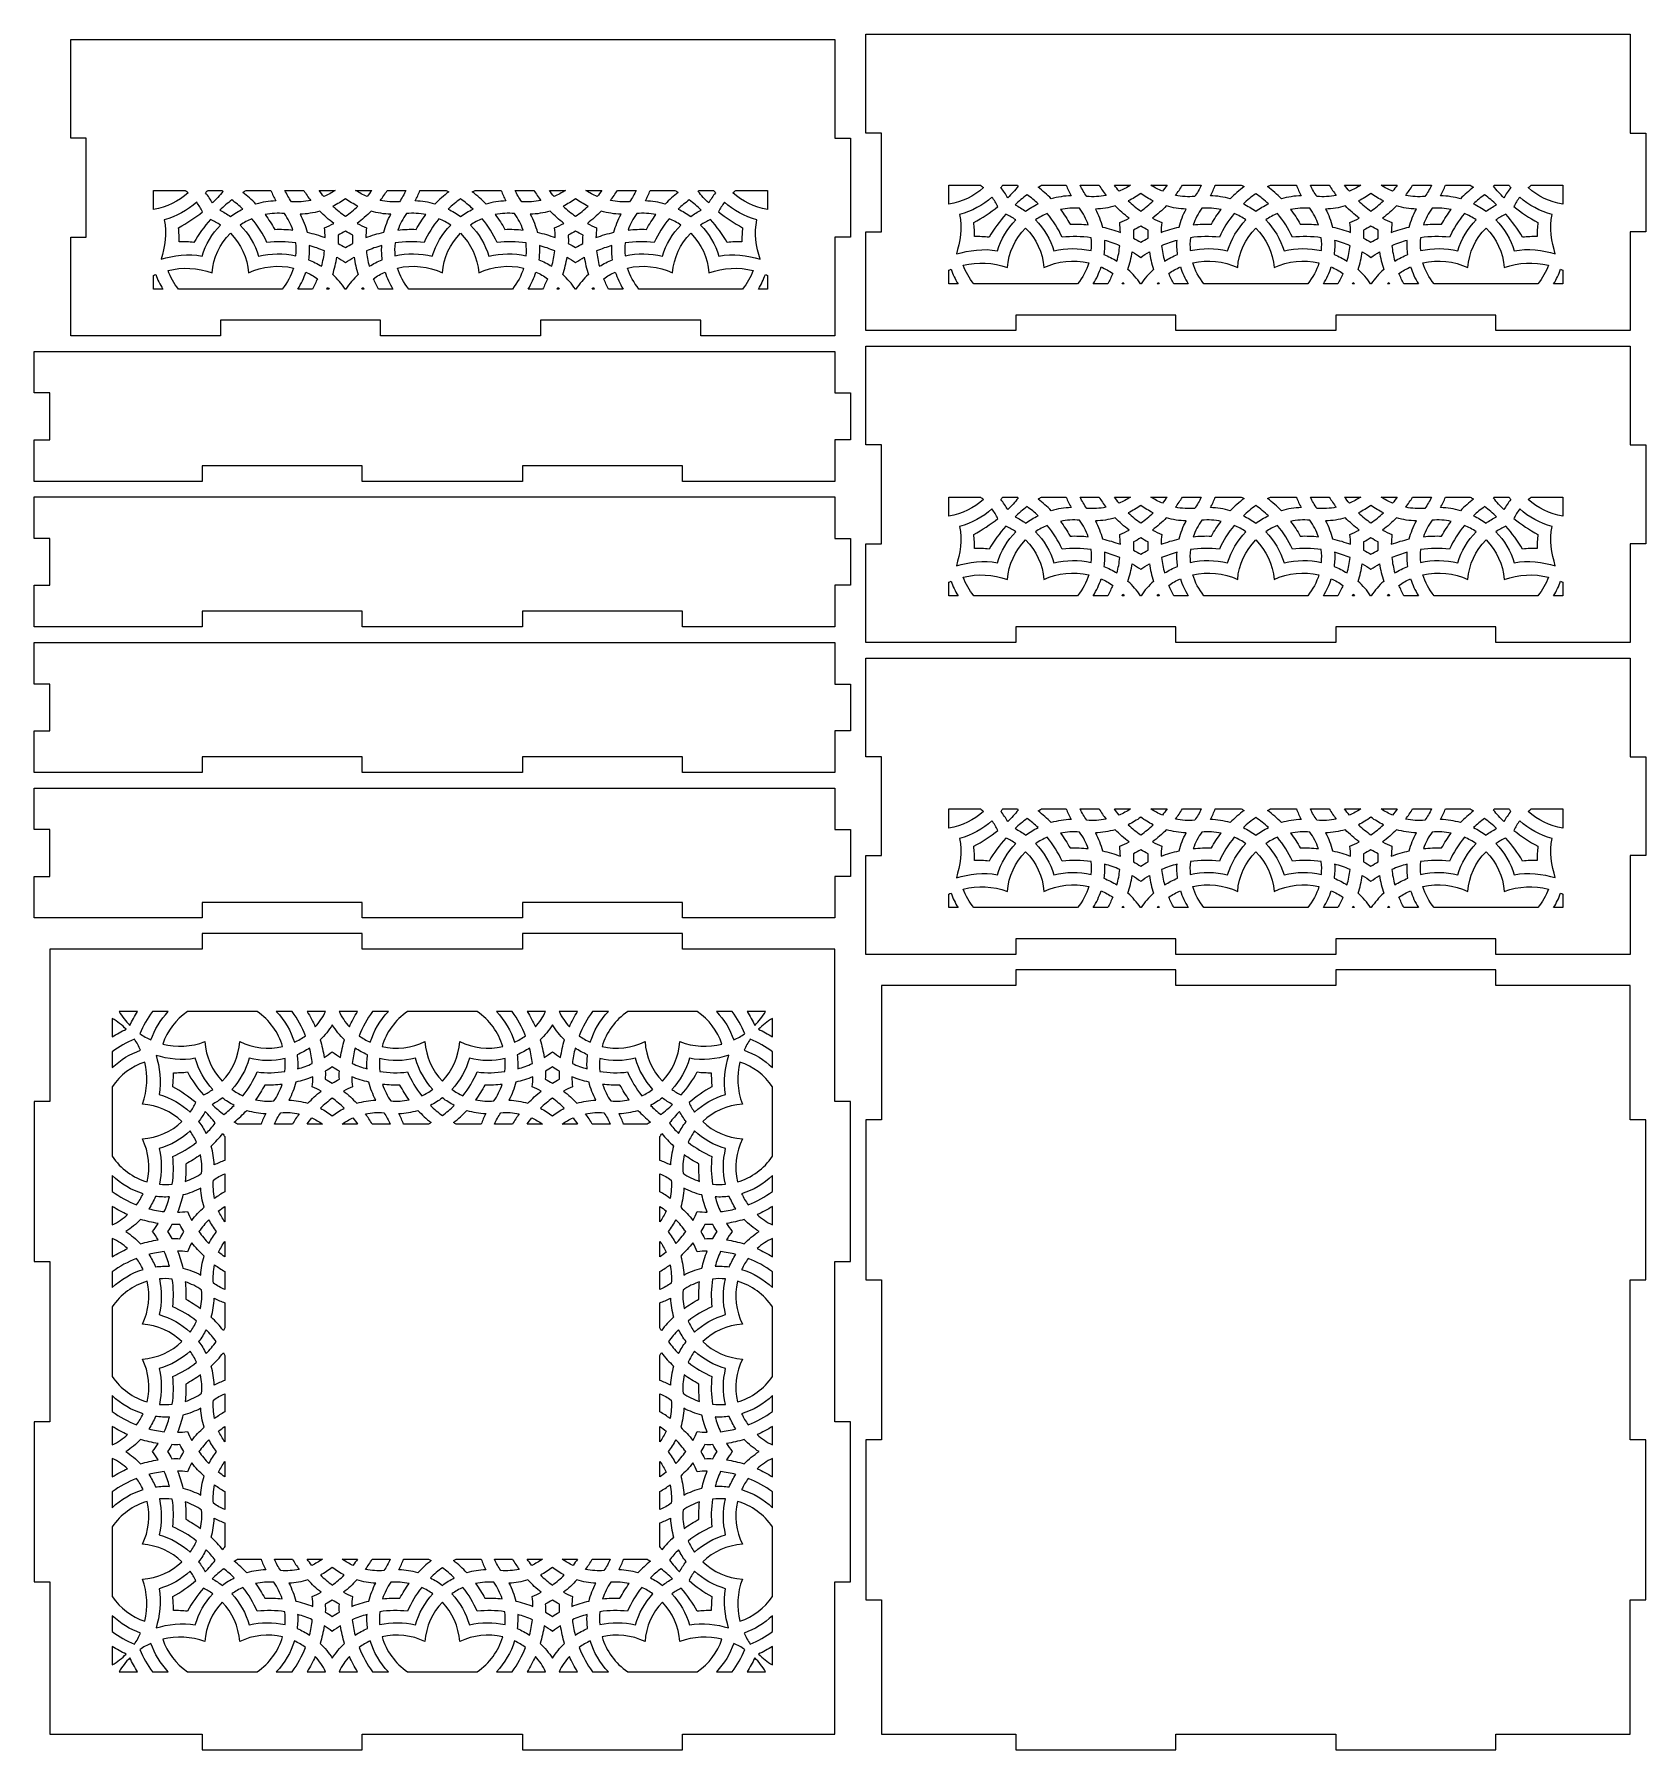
# Model space of a CAD drawing. Header units: millimetres. Extents: x -472 to -162, y -165 to 165.
import ezdxf

# ---------------------------------------------------------------- set-up
doc = ezdxf.new("R2010")
doc.units = ezdxf.units.MM
doc.header["$MEASUREMENT"] = 0
doc.layers.add('Camada 1', color=7, linetype='Continuous')

msp = doc.modelspace()

# ---------------------------------------------------------------- linework, layer by layer
at = {"layer": 'Camada 1', "color": 250, "lineweight": 20}
for points, knots in [([(-311.8542, 108), (-311.8542, 108), (-283.0542, 108), (-283.0542, 108), (-283.0542, 108), (-283.0542, 108), (-283.0542, 111), (-283.0542, 111), (-283.0542, 111), (-283.0542, 111), (-252.2542, 111), (-252.2542, 111), (-252.2542, 111), (-252.2542, 111), (-252.2542, 108), (-252.2542, 108), (-252.2542, 108), (-252.2542, 108), (-221.4542, 108), (-221.4542, 108), (-221.4542, 108), (-221.4542, 108), (-221.4542, 111), (-221.4542, 111), (-221.4542, 111), (-221.4542, 111), (-216.1685, 111), (-216.1685, 111), (-216.1685, 111), (-216.1685, 111), (-190.6542, 111), (-190.6542, 111), (-190.6542, 111), (-190.6542, 111), (-190.6542, 108), (-190.6542, 108), (-190.6542, 108), (-190.6542, 108), (-164.8542, 108), (-164.8542, 108), (-164.8542, 108), (-164.8542, 108), (-164.8542, 127), (-164.8542, 127), (-164.8542, 127), (-164.8542, 127), (-161.8542, 127), (-161.8542, 127), (-161.8542, 127), (-161.8542, 127), (-161.8542, 146), (-161.8542, 146), (-161.8542, 146), (-161.8542, 146), (-164.8542, 146), (-164.8542, 146), (-164.8542, 146), (-164.8542, 146), (-164.8542, 165), (-164.8542, 165), (-164.8542, 165), (-164.8542, 165), (-311.8542, 165), (-311.8542, 165), (-311.8542, 165), (-311.8542, 165), (-311.8542, 146), (-311.8542, 146), (-311.8542, 146), (-311.8542, 146), (-308.8542, 146), (-308.8542, 146), (-308.8542, 146), (-308.8542, 146), (-308.8542, 127), (-308.8542, 127), (-308.8542, 127), (-308.8542, 127), (-311.8542, 127), (-311.8542, 127), (-311.8542, 127), (-311.8542, 127), (-311.8542, 108), (-311.8542, 108)], [0, 0, 0, 0, 0.04545455, 0.04545455, 0.04545455, 0.04545455, 0.09090909, 0.09090909, 0.09090909, 0.09090909, 0.13636364, 0.13636364, 0.13636364, 0.13636364, 0.18181818, 0.18181818, 0.18181818, 0.18181818, 0.22727273, 0.22727273, 0.22727273, 0.22727273, 0.27272727, 0.27272727, 0.27272727, 0.27272727, 0.31818182, 0.31818182, 0.31818182, 0.31818182, 0.36363636, 0.36363636, 0.36363636, 0.36363636, 0.40909091, 0.40909091, 0.40909091, 0.40909091, 0.45454545, 0.45454545, 0.45454545, 0.45454545, 0.5, 0.5, 0.5, 0.5, 0.54545455, 0.54545455, 0.54545455, 0.54545455, 0.59090909, 0.59090909, 0.59090909, 0.59090909, 0.63636364, 0.63636364, 0.63636364, 0.63636364, 0.68181818, 0.68181818, 0.68181818, 0.68181818, 0.72727273, 0.72727273, 0.72727273, 0.72727273, 0.77272727, 0.77272727, 0.77272727, 0.77272727, 0.81818182, 0.81818182, 0.81818182, 0.81818182, 0.86363636, 0.86363636, 0.86363636, 0.86363636, 0.90909091, 0.90909091, 0.90909091, 0.90909091, 1, 1, 1, 1]), ([(-464.8542, 107), (-464.8542, 107), (-436.0542, 107), (-436.0542, 107), (-436.0542, 107), (-436.0542, 107), (-436.0542, 110), (-436.0542, 110), (-436.0542, 110), (-436.0542, 110), (-405.2542, 110), (-405.2542, 110), (-405.2542, 110), (-405.2542, 110), (-405.2542, 107), (-405.2542, 107), (-405.2542, 107), (-405.2542, 107), (-374.4542, 107), (-374.4542, 107), (-374.4542, 107), (-374.4542, 107), (-374.4542, 110), (-374.4542, 110), (-374.4542, 110), (-374.4542, 110), (-369.1685, 110), (-369.1685, 110), (-369.1685, 110), (-369.1685, 110), (-343.6542, 110), (-343.6542, 110), (-343.6542, 110), (-343.6542, 110), (-343.6542, 107), (-343.6542, 107), (-343.6542, 107), (-343.6542, 107), (-317.8542, 107), (-317.8542, 107), (-317.8542, 107), (-317.8542, 107), (-317.8542, 126), (-317.8542, 126), (-317.8542, 126), (-317.8542, 126), (-314.8542, 126), (-314.8542, 126), (-314.8542, 126), (-314.8542, 126), (-314.8542, 145), (-314.8542, 145), (-314.8542, 145), (-314.8542, 145), (-317.8542, 145), (-317.8542, 145), (-317.8542, 145), (-317.8542, 145), (-317.8542, 164), (-317.8542, 164), (-317.8542, 164), (-317.8542, 164), (-464.8542, 164), (-464.8542, 164), (-464.8542, 164), (-464.8542, 164), (-464.8542, 145), (-464.8542, 145), (-464.8542, 145), (-464.8542, 145), (-461.8542, 145), (-461.8542, 145), (-461.8542, 145), (-461.8542, 145), (-461.8542, 126), (-461.8542, 126), (-461.8542, 126), (-461.8542, 126), (-464.8542, 126), (-464.8542, 126), (-464.8542, 126), (-464.8542, 126), (-464.8542, 107), (-464.8542, 107)], [0, 0, 0, 0, 0.04545455, 0.04545455, 0.04545455, 0.04545455, 0.09090909, 0.09090909, 0.09090909, 0.09090909, 0.13636364, 0.13636364, 0.13636364, 0.13636364, 0.18181818, 0.18181818, 0.18181818, 0.18181818, 0.22727273, 0.22727273, 0.22727273, 0.22727273, 0.27272727, 0.27272727, 0.27272727, 0.27272727, 0.31818182, 0.31818182, 0.31818182, 0.31818182, 0.36363636, 0.36363636, 0.36363636, 0.36363636, 0.40909091, 0.40909091, 0.40909091, 0.40909091, 0.45454545, 0.45454545, 0.45454545, 0.45454545, 0.5, 0.5, 0.5, 0.5, 0.54545455, 0.54545455, 0.54545455, 0.54545455, 0.59090909, 0.59090909, 0.59090909, 0.59090909, 0.63636364, 0.63636364, 0.63636364, 0.63636364, 0.68181818, 0.68181818, 0.68181818, 0.68181818, 0.72727273, 0.72727273, 0.72727273, 0.72727273, 0.77272727, 0.77272727, 0.77272727, 0.77272727, 0.81818182, 0.81818182, 0.81818182, 0.81818182, 0.86363636, 0.86363636, 0.86363636, 0.86363636, 0.90909091, 0.90909091, 0.90909091, 0.90909091, 1, 1, 1, 1]), ([(-295.9126, 132.3072), (-293.3885, 132.7233), (-291.0804, 133.8473), (-289.2599, 135.4987), (-289.2599, 135.4987), (-289.4401, 135.6622), (-289.6253, 135.8204), (-289.8148, 135.9734), (-289.8148, 135.9734), (-289.8148, 135.9734), (-295.9126, 135.9734), (-295.9126, 135.9734), (-295.9126, 135.9734), (-295.9126, 135.9734), (-295.9126, 132.3072), (-295.9126, 132.3072)], [0, 0, 0, 0, 0.2, 0.2, 0.2, 0.2, 0.4, 0.4, 0.4, 0.4, 0.6, 0.6, 0.6, 0.6, 1, 1, 1, 1]), ([(-285.537, 135.9734), (-285.6551, 135.8131), (-285.7767, 135.6549), (-285.902, 135.4987), (-285.902, 135.4987), (-285.4082, 134.8831), (-284.97, 134.2347), (-284.589, 133.5592), (-284.589, 133.5592), (-283.8741, 134.258), (-283.198, 134.9936), (-282.5642, 135.7626), (-282.5642, 135.7626), (-282.6194, 135.8332), (-282.6753, 135.9035), (-282.7316, 135.9734), (-282.7316, 135.9734), (-282.7316, 135.9734), (-285.537, 135.9734), (-285.537, 135.9734)], [0, 0, 0, 0, 0.16666667, 0.16666667, 0.16666667, 0.16666667, 0.33333333, 0.33333333, 0.33333333, 0.33333333, 0.5, 0.5, 0.5, 0.5, 0.66666667, 0.66666667, 0.66666667, 0.66666667, 1, 1, 1, 1]), ([(-278.1052, 135.9734), (-278.3183, 135.8485), (-278.5297, 135.721), (-278.7389, 135.5909), (-278.7389, 135.5909), (-277.8441, 134.9035), (-277.0026, 134.1522), (-276.2167, 133.3475), (-276.2167, 133.3475), (-274.9825, 133.6994), (-273.704, 133.9077), (-272.4052, 133.9528), (-272.4052, 133.9528), (-272.763, 134.6037), (-273.0699, 135.2786), (-273.3224, 135.9734), (-273.3224, 135.9734), (-273.3224, 135.9734), (-278.1052, 135.9734), (-278.1052, 135.9734)], [0, 0, 0, 0, 0.16666667, 0.16666667, 0.16666667, 0.16666667, 0.33333333, 0.33333333, 0.33333333, 0.33333333, 0.5, 0.5, 0.5, 0.5, 0.66666667, 0.66666667, 0.66666667, 0.66666667, 1, 1, 1, 1]), ([(-270.6369, 135.9734), (-270.2953, 135.2105), (-269.8745, 134.4815), (-269.3799, 133.798), (-269.3799, 133.798), (-268.131, 133.6994), (-266.8848, 133.7753), (-265.6802, 134.0204), (-265.6802, 134.0204), (-266.1617, 134.6479), (-266.6087, 135.3002), (-267.0203, 135.9734), (-267.0203, 135.9734), (-267.0203, 135.9734), (-270.6369, 135.9734), (-270.6369, 135.9734)], [0, 0, 0, 0, 0.2, 0.2, 0.2, 0.2, 0.4, 0.4, 0.4, 0.4, 0.6, 0.6, 0.6, 0.6, 1, 1, 1, 1]), ([(-264.056, 135.9734), (-263.7691, 135.572), (-263.4668, 135.1797), (-263.1499, 134.7975), (-263.1499, 134.7975), (-262.3864, 135.1162), (-261.6534, 135.5111), (-260.9599, 135.9734), (-260.9599, 135.9734), (-260.9599, 135.9734), (-264.056, 135.9734), (-264.056, 135.9734)], [0, 0, 0, 0, 0.25, 0.25, 0.25, 0.25, 0.5, 0.5, 0.5, 0.5, 1, 1, 1, 1]), ([(-257.0331, 135.9734), (-256.3395, 135.5111), (-255.6065, 135.1162), (-254.8431, 134.7975), (-254.8431, 134.7975), (-254.5262, 135.1797), (-254.2239, 135.572), (-253.9369, 135.9734), (-253.9369, 135.9734), (-253.9369, 135.9734), (-257.0331, 135.9734), (-257.0331, 135.9734)], [0, 0, 0, 0, 0.25, 0.25, 0.25, 0.25, 0.5, 0.5, 0.5, 0.5, 1, 1, 1, 1]), ([(-250.9727, 135.9734), (-251.3843, 135.3002), (-251.8313, 134.6479), (-252.3129, 134.0204), (-252.3129, 134.0204), (-251.1081, 133.7753), (-249.8621, 133.6994), (-248.6131, 133.798), (-248.6131, 133.798), (-248.1185, 134.4815), (-247.6975, 135.2105), (-247.3561, 135.9734), (-247.3561, 135.9734), (-247.3561, 135.9734), (-250.9727, 135.9734), (-250.9727, 135.9734)], [0, 0, 0, 0, 0.2, 0.2, 0.2, 0.2, 0.4, 0.4, 0.4, 0.4, 0.6, 0.6, 0.6, 0.6, 1, 1, 1, 1]), ([(-244.6707, 135.9734), (-244.9233, 135.2786), (-245.23, 134.6037), (-245.5879, 133.9528), (-245.5879, 133.9528), (-244.2891, 133.9077), (-243.0105, 133.6994), (-241.7763, 133.3475), (-241.7763, 133.3475), (-240.9486, 134.195), (-240.0591, 134.9834), (-239.1106, 135.6987), (-239.1106, 135.6987), (-239.2892, 135.7927), (-239.4691, 135.8843), (-239.6504, 135.9734), (-239.6504, 135.9734), (-239.6504, 135.9734), (-244.6707, 135.9734), (-244.6707, 135.9734)], [0, 0, 0, 0, 0.16666667, 0.16666667, 0.16666667, 0.16666667, 0.33333333, 0.33333333, 0.33333333, 0.33333333, 0.5, 0.5, 0.5, 0.5, 0.66666667, 0.66666667, 0.66666667, 0.66666667, 1, 1, 1, 1]), ([(-234.058, 135.9734), (-234.2393, 135.8843), (-234.4192, 135.7927), (-234.5978, 135.6987), (-234.5978, 135.6987), (-233.6493, 134.9834), (-232.7598, 134.195), (-231.9321, 133.3475), (-231.9321, 133.3475), (-230.6979, 133.6994), (-229.4193, 133.9077), (-228.1205, 133.9528), (-228.1205, 133.9528), (-228.4784, 134.6037), (-228.7852, 135.2786), (-229.0377, 135.9734), (-229.0377, 135.9734), (-229.0377, 135.9734), (-234.058, 135.9734), (-234.058, 135.9734)], [0, 0, 0, 0, 0.16666667, 0.16666667, 0.16666667, 0.16666667, 0.33333333, 0.33333333, 0.33333333, 0.33333333, 0.5, 0.5, 0.5, 0.5, 0.66666667, 0.66666667, 0.66666667, 0.66666667, 1, 1, 1, 1]), ([(-226.3523, 135.9734), (-226.0109, 135.2105), (-225.5899, 134.4815), (-225.0953, 133.798), (-225.0953, 133.798), (-223.8464, 133.6994), (-222.6003, 133.7753), (-221.3955, 134.0204), (-221.3955, 134.0204), (-221.8771, 134.6479), (-222.3241, 135.3002), (-222.7357, 135.9734), (-222.7357, 135.9734), (-222.7357, 135.9734), (-226.3523, 135.9734), (-226.3523, 135.9734)], [0, 0, 0, 0, 0.2, 0.2, 0.2, 0.2, 0.4, 0.4, 0.4, 0.4, 0.6, 0.6, 0.6, 0.6, 1, 1, 1, 1]), ([(-219.7715, 135.9734), (-219.4845, 135.572), (-219.1822, 135.1797), (-218.8653, 134.7975), (-218.8653, 134.7975), (-218.1019, 135.1162), (-217.3689, 135.5111), (-216.6753, 135.9734), (-216.6753, 135.9734), (-216.6753, 135.9734), (-219.7715, 135.9734), (-219.7715, 135.9734)], [0, 0, 0, 0, 0.25, 0.25, 0.25, 0.25, 0.5, 0.5, 0.5, 0.5, 1, 1, 1, 1]), ([(-212.7485, 135.9734), (-212.0551, 135.5111), (-211.322, 135.1162), (-210.5585, 134.7975), (-210.5585, 134.7975), (-210.2416, 135.1797), (-209.9393, 135.572), (-209.6524, 135.9734), (-209.6524, 135.9734), (-209.6524, 135.9734), (-212.7485, 135.9734), (-212.7485, 135.9734)], [0, 0, 0, 0, 0.25, 0.25, 0.25, 0.25, 0.5, 0.5, 0.5, 0.5, 1, 1, 1, 1]), ([(-206.6881, 135.9734), (-207.0997, 135.3002), (-207.5467, 134.6479), (-208.0282, 134.0204), (-208.0282, 134.0204), (-206.8236, 133.7753), (-205.5774, 133.6994), (-204.3285, 133.798), (-204.3285, 133.798), (-203.8339, 134.4815), (-203.4131, 135.2105), (-203.0715, 135.9734), (-203.0715, 135.9734), (-203.0715, 135.9734), (-206.6881, 135.9734), (-206.6881, 135.9734)], [0, 0, 0, 0, 0.2, 0.2, 0.2, 0.2, 0.4, 0.4, 0.4, 0.4, 0.6, 0.6, 0.6, 0.6, 1, 1, 1, 1]), ([(-200.386, 135.9734), (-200.6385, 135.2786), (-200.9454, 134.6037), (-201.3032, 133.9528), (-201.3032, 133.9528), (-200.0044, 133.9077), (-198.7259, 133.6994), (-197.4918, 133.3475), (-197.4918, 133.3475), (-196.7058, 134.1522), (-195.8643, 134.9035), (-194.9695, 135.5909), (-194.9695, 135.5909), (-195.1787, 135.721), (-195.3901, 135.8485), (-195.6032, 135.9734), (-195.6032, 135.9734), (-195.6032, 135.9734), (-200.386, 135.9734), (-200.386, 135.9734)], [0, 0, 0, 0, 0.16666667, 0.16666667, 0.16666667, 0.16666667, 0.33333333, 0.33333333, 0.33333333, 0.33333333, 0.5, 0.5, 0.5, 0.5, 0.66666667, 0.66666667, 0.66666667, 0.66666667, 1, 1, 1, 1]), ([(-190.9768, 135.9734), (-191.0331, 135.9035), (-191.089, 135.8332), (-191.1442, 135.7626), (-191.1442, 135.7626), (-190.5104, 134.9936), (-189.8343, 134.258), (-189.1194, 133.5592), (-189.1194, 133.5592), (-188.7384, 134.2347), (-188.3002, 134.8831), (-187.8064, 135.4987), (-187.8064, 135.4987), (-187.9317, 135.6549), (-188.0534, 135.8131), (-188.1714, 135.9734), (-188.1714, 135.9734), (-188.1714, 135.9734), (-190.9768, 135.9734), (-190.9768, 135.9734)], [0, 0, 0, 0, 0.16666667, 0.16666667, 0.16666667, 0.16666667, 0.33333333, 0.33333333, 0.33333333, 0.33333333, 0.5, 0.5, 0.5, 0.5, 0.66666667, 0.66666667, 0.66666667, 0.66666667, 1, 1, 1, 1]), ([(-183.8936, 135.9734), (-184.0831, 135.8204), (-184.2683, 135.6622), (-184.4485, 135.4987), (-184.4485, 135.4987), (-182.628, 133.8473), (-180.3199, 132.7234), (-177.7959, 132.3072), (-177.7959, 132.3072), (-177.7959, 132.3072), (-177.7959, 135.9734), (-177.7959, 135.9734), (-177.7959, 135.9734), (-177.7959, 135.9734), (-183.8936, 135.9734), (-183.8936, 135.9734)], [0, 0, 0, 0, 0.2, 0.2, 0.2, 0.2, 0.4, 0.4, 0.4, 0.4, 0.6, 0.6, 0.6, 0.6, 1, 1, 1, 1]), ([(-448.9126, 131.3072), (-446.3885, 131.7233), (-444.0804, 132.8473), (-442.2599, 134.4987), (-442.2599, 134.4987), (-442.4401, 134.6622), (-442.6253, 134.8204), (-442.8148, 134.9734), (-442.8148, 134.9734), (-442.8148, 134.9734), (-448.9126, 134.9734), (-448.9126, 134.9734), (-448.9126, 134.9734), (-448.9126, 134.9734), (-448.9126, 131.3072), (-448.9126, 131.3072)], [0, 0, 0, 0, 0.2, 0.2, 0.2, 0.2, 0.4, 0.4, 0.4, 0.4, 0.6, 0.6, 0.6, 0.6, 1, 1, 1, 1]), ([(-446.8698, 129.3034), (-444.5073, 129.9511), (-442.3718, 131.1196), (-440.6163, 132.688), (-440.6163, 132.688), (-440.1839, 132.1065), (-439.8094, 131.4941), (-439.4947, 130.8581), (-439.4947, 130.8581), (-440.9206, 129.6968), (-442.4684, 128.6663), (-444.1187, 127.7857), (-444.1187, 127.7857), (-444.0102, 126.8868), (-443.9653, 125.9859), (-443.9832, 125.0881), (-443.9832, 125.0881), (-443.044, 125.1051), (-442.1015, 125.0624), (-441.1612, 124.9586), (-441.1612, 124.9586), (-440.2401, 126.5361), (-439.1621, 128.0157), (-437.9472, 129.3788), (-437.9472, 129.3788), (-437.2819, 129.078), (-436.6413, 128.72), (-436.0329, 128.3066), (-436.0329, 128.3066), (-437.6736, 126.6285), (-438.896, 124.587), (-439.5735, 122.3287), (-439.5735, 122.3287), (-442.1614, 122.8917), (-445.1303, 122.4203), (-447.47, 121.7491), (-447.47, 121.7491), (-446.768, 123.9859), (-446.2808, 126.8296), (-446.8698, 129.3034)], [0, 0, 0, 0, 0.09090909, 0.09090909, 0.09090909, 0.09090909, 0.18181818, 0.18181818, 0.18181818, 0.18181818, 0.27272727, 0.27272727, 0.27272727, 0.27272727, 0.36363636, 0.36363636, 0.36363636, 0.36363636, 0.45454545, 0.45454545, 0.45454545, 0.45454545, 0.54545455, 0.54545455, 0.54545455, 0.54545455, 0.63636364, 0.63636364, 0.63636364, 0.63636364, 0.72727273, 0.72727273, 0.72727273, 0.72727273, 0.81818182, 0.81818182, 0.81818182, 0.81818182, 1, 1, 1, 1]), ([(-438.537, 134.9734), (-438.6551, 134.8131), (-438.7767, 134.6549), (-438.902, 134.4987), (-438.902, 134.4987), (-438.4082, 133.8831), (-437.97, 133.2347), (-437.589, 132.5592), (-437.589, 132.5592), (-436.8741, 133.258), (-436.198, 133.9936), (-435.5642, 134.7626), (-435.5642, 134.7626), (-435.6194, 134.8332), (-435.6753, 134.9035), (-435.7316, 134.9734), (-435.7316, 134.9734), (-435.7316, 134.9734), (-438.537, 134.9734), (-438.537, 134.9734)], [0, 0, 0, 0, 0.16666667, 0.16666667, 0.16666667, 0.16666667, 0.33333333, 0.33333333, 0.33333333, 0.33333333, 0.5, 0.5, 0.5, 0.5, 0.66666667, 0.66666667, 0.66666667, 0.66666667, 1, 1, 1, 1]), ([(-436.1678, 131.2005), (-435.4367, 131.8839), (-434.6672, 132.5302), (-433.8627, 133.1361), (-433.8627, 133.1361), (-433.1158, 132.6018), (-432.4043, 132.0169), (-431.7352, 131.3872), (-431.7352, 131.3872), (-432.5776, 130.9816), (-433.3819, 130.5002), (-434.1388, 129.9454), (-434.1388, 129.9454), (-434.7828, 130.4174), (-435.4611, 130.8363), (-436.1678, 131.2005)], [0, 0, 0, 0, 0.2, 0.2, 0.2, 0.2, 0.4, 0.4, 0.4, 0.4, 0.6, 0.6, 0.6, 0.6, 1, 1, 1, 1]), ([(-431.1052, 134.9734), (-431.3183, 134.8485), (-431.5297, 134.721), (-431.7389, 134.5909), (-431.7389, 134.5909), (-430.8441, 133.9035), (-430.0026, 133.1522), (-429.2167, 132.3475), (-429.2167, 132.3475), (-427.9825, 132.6994), (-426.704, 132.9077), (-425.4052, 132.9528), (-425.4052, 132.9528), (-425.763, 133.6037), (-426.0699, 134.2786), (-426.3224, 134.9734), (-426.3224, 134.9734), (-426.3224, 134.9734), (-431.1052, 134.9734), (-431.1052, 134.9734)], [0, 0, 0, 0, 0.16666667, 0.16666667, 0.16666667, 0.16666667, 0.33333333, 0.33333333, 0.33333333, 0.33333333, 0.5, 0.5, 0.5, 0.5, 0.66666667, 0.66666667, 0.66666667, 0.66666667, 1, 1, 1, 1]), ([(-423.6369, 134.9734), (-423.2953, 134.2105), (-422.8745, 133.4815), (-422.3799, 132.798), (-422.3799, 132.798), (-421.131, 132.6994), (-419.8848, 132.7753), (-418.6802, 133.0204), (-418.6802, 133.0204), (-419.1617, 133.6479), (-419.6087, 134.3002), (-420.0203, 134.9734), (-420.0203, 134.9734), (-420.0203, 134.9734), (-423.6369, 134.9734), (-423.6369, 134.9734)], [0, 0, 0, 0, 0.2, 0.2, 0.2, 0.2, 0.4, 0.4, 0.4, 0.4, 0.6, 0.6, 0.6, 0.6, 1, 1, 1, 1]), ([(-417.056, 134.9734), (-416.7691, 134.572), (-416.4668, 134.1797), (-416.1499, 133.7975), (-416.1499, 133.7975), (-415.3864, 134.1162), (-414.6534, 134.5111), (-413.9599, 134.9734), (-413.9599, 134.9734), (-413.9599, 134.9734), (-417.056, 134.9734), (-417.056, 134.9734)], [0, 0, 0, 0, 0.25, 0.25, 0.25, 0.25, 0.5, 0.5, 0.5, 0.5, 1, 1, 1, 1]), ([(-411.9965, 133.3808), (-411.2396, 132.8261), (-410.4354, 132.3446), (-409.5928, 131.939), (-409.5928, 131.939), (-410.3442, 131.2352), (-411.148, 130.5846), (-411.9965, 129.9934), (-411.9965, 129.9934), (-412.8448, 130.5846), (-413.649, 131.2352), (-414.4002, 131.939), (-414.4002, 131.939), (-413.5577, 132.3446), (-412.7536, 132.8261), (-411.9965, 133.3808)], [0, 0, 0, 0, 0.2, 0.2, 0.2, 0.2, 0.4, 0.4, 0.4, 0.4, 0.6, 0.6, 0.6, 0.6, 1, 1, 1, 1]), ([(-410.0331, 134.9734), (-409.3395, 134.5111), (-408.6065, 134.1162), (-407.8431, 133.7975), (-407.8431, 133.7975), (-407.5262, 134.1797), (-407.2239, 134.572), (-406.9369, 134.9734), (-406.9369, 134.9734), (-406.9369, 134.9734), (-410.0331, 134.9734), (-410.0331, 134.9734)], [0, 0, 0, 0, 0.25, 0.25, 0.25, 0.25, 0.5, 0.5, 0.5, 0.5, 1, 1, 1, 1]), ([(-403.9727, 134.9734), (-404.3843, 134.3002), (-404.8313, 133.6479), (-405.3129, 133.0204), (-405.3129, 133.0204), (-404.1081, 132.7753), (-402.8621, 132.6994), (-401.6131, 132.798), (-401.6131, 132.798), (-401.1185, 133.4815), (-400.6975, 134.2105), (-400.3561, 134.9734), (-400.3561, 134.9734), (-400.3561, 134.9734), (-403.9727, 134.9734), (-403.9727, 134.9734)], [0, 0, 0, 0, 0.2, 0.2, 0.2, 0.2, 0.4, 0.4, 0.4, 0.4, 0.6, 0.6, 0.6, 0.6, 1, 1, 1, 1]), ([(-397.6707, 134.9734), (-397.9233, 134.2786), (-398.23, 133.6037), (-398.5879, 132.9528), (-398.5879, 132.9528), (-397.2891, 132.9077), (-396.0105, 132.6994), (-394.7763, 132.3475), (-394.7763, 132.3475), (-393.9486, 133.195), (-393.0591, 133.9834), (-392.1106, 134.6987), (-392.1106, 134.6987), (-392.2892, 134.7927), (-392.4691, 134.8843), (-392.6504, 134.9734), (-392.6504, 134.9734), (-392.6504, 134.9734), (-397.6707, 134.9734), (-397.6707, 134.9734)], [0, 0, 0, 0, 0.16666667, 0.16666667, 0.16666667, 0.16666667, 0.33333333, 0.33333333, 0.33333333, 0.33333333, 0.5, 0.5, 0.5, 0.5, 0.66666667, 0.66666667, 0.66666667, 0.66666667, 1, 1, 1, 1]), ([(-389.8542, 133.3301), (-389.0058, 132.7445), (-388.2018, 132.094), (-387.4505, 131.3872), (-387.4505, 131.3872), (-388.2929, 130.9816), (-389.0973, 130.5002), (-389.8542, 129.9454), (-389.8542, 129.9454), (-390.6111, 130.5002), (-391.4155, 130.9816), (-392.2579, 131.3872), (-392.2579, 131.3872), (-391.5066, 132.094), (-390.7026, 132.7445), (-389.8542, 133.3301)], [0, 0, 0, 0, 0.2, 0.2, 0.2, 0.2, 0.4, 0.4, 0.4, 0.4, 0.6, 0.6, 0.6, 0.6, 1, 1, 1, 1]), ([(-387.058, 134.9734), (-387.2393, 134.8843), (-387.4192, 134.7927), (-387.5978, 134.6987), (-387.5978, 134.6987), (-386.6493, 133.9834), (-385.7598, 133.195), (-384.9321, 132.3475), (-384.9321, 132.3475), (-383.6979, 132.6994), (-382.4193, 132.9077), (-381.1205, 132.9528), (-381.1205, 132.9528), (-381.4784, 133.6037), (-381.7852, 134.2786), (-382.0377, 134.9734), (-382.0377, 134.9734), (-382.0377, 134.9734), (-387.058, 134.9734), (-387.058, 134.9734)], [0, 0, 0, 0, 0.16666667, 0.16666667, 0.16666667, 0.16666667, 0.33333333, 0.33333333, 0.33333333, 0.33333333, 0.5, 0.5, 0.5, 0.5, 0.66666667, 0.66666667, 0.66666667, 0.66666667, 1, 1, 1, 1]), ([(-379.3523, 134.9734), (-379.0109, 134.2105), (-378.5899, 133.4815), (-378.0953, 132.798), (-378.0953, 132.798), (-376.8464, 132.6994), (-375.6003, 132.7753), (-374.3955, 133.0204), (-374.3955, 133.0204), (-374.8771, 133.6479), (-375.3241, 134.3002), (-375.7357, 134.9734), (-375.7357, 134.9734), (-375.7357, 134.9734), (-379.3523, 134.9734), (-379.3523, 134.9734)], [0, 0, 0, 0, 0.2, 0.2, 0.2, 0.2, 0.4, 0.4, 0.4, 0.4, 0.6, 0.6, 0.6, 0.6, 1, 1, 1, 1]), ([(-372.7715, 134.9734), (-372.4845, 134.572), (-372.1822, 134.1797), (-371.8653, 133.7975), (-371.8653, 133.7975), (-371.1019, 134.1162), (-370.3689, 134.5111), (-369.6753, 134.9734), (-369.6753, 134.9734), (-369.6753, 134.9734), (-372.7715, 134.9734), (-372.7715, 134.9734)], [0, 0, 0, 0, 0.25, 0.25, 0.25, 0.25, 0.5, 0.5, 0.5, 0.5, 1, 1, 1, 1]), ([(-370.1156, 131.939), (-369.273, 132.3446), (-368.4688, 132.8261), (-367.7119, 133.3808), (-367.7119, 133.3808), (-366.9549, 132.8261), (-366.1507, 132.3446), (-365.3083, 131.939), (-365.3083, 131.939), (-366.0595, 131.2352), (-366.8636, 130.5846), (-367.7119, 129.9934), (-367.7119, 129.9934), (-368.5604, 130.5846), (-369.3642, 131.2352), (-370.1156, 131.939)], [0, 0, 0, 0, 0.2, 0.2, 0.2, 0.2, 0.4, 0.4, 0.4, 0.4, 0.6, 0.6, 0.6, 0.6, 1, 1, 1, 1]), ([(-365.7485, 134.9734), (-365.0551, 134.5111), (-364.322, 134.1162), (-363.5585, 133.7975), (-363.5585, 133.7975), (-363.2416, 134.1797), (-362.9393, 134.572), (-362.6524, 134.9734), (-362.6524, 134.9734), (-362.6524, 134.9734), (-365.7485, 134.9734), (-365.7485, 134.9734)], [0, 0, 0, 0, 0.25, 0.25, 0.25, 0.25, 0.5, 0.5, 0.5, 0.5, 1, 1, 1, 1]), ([(-359.6881, 134.9734), (-360.0997, 134.3002), (-360.5467, 133.6479), (-361.0282, 133.0204), (-361.0282, 133.0204), (-359.8236, 132.7753), (-358.5774, 132.6994), (-357.3285, 132.798), (-357.3285, 132.798), (-356.8339, 133.4815), (-356.4131, 134.2105), (-356.0715, 134.9734), (-356.0715, 134.9734), (-356.0715, 134.9734), (-359.6881, 134.9734), (-359.6881, 134.9734)], [0, 0, 0, 0, 0.2, 0.2, 0.2, 0.2, 0.4, 0.4, 0.4, 0.4, 0.6, 0.6, 0.6, 0.6, 1, 1, 1, 1]), ([(-353.386, 134.9734), (-353.6385, 134.2786), (-353.9454, 133.6037), (-354.3032, 132.9528), (-354.3032, 132.9528), (-353.0044, 132.9077), (-351.7259, 132.6994), (-350.4918, 132.3475), (-350.4918, 132.3475), (-349.7058, 133.1522), (-348.8643, 133.9035), (-347.9695, 134.5909), (-347.9695, 134.5909), (-348.1787, 134.721), (-348.3901, 134.8485), (-348.6032, 134.9734), (-348.6032, 134.9734), (-348.6032, 134.9734), (-353.386, 134.9734), (-353.386, 134.9734)], [0, 0, 0, 0, 0.16666667, 0.16666667, 0.16666667, 0.16666667, 0.33333333, 0.33333333, 0.33333333, 0.33333333, 0.5, 0.5, 0.5, 0.5, 0.66666667, 0.66666667, 0.66666667, 0.66666667, 1, 1, 1, 1]), ([(-345.8457, 133.1361), (-345.0412, 132.5302), (-344.2717, 131.8839), (-343.5407, 131.2005), (-343.5407, 131.2005), (-344.2473, 130.8363), (-344.9256, 130.4174), (-345.5696, 129.9454), (-345.5696, 129.9454), (-346.3266, 130.5002), (-347.1308, 130.9816), (-347.9732, 131.3872), (-347.9732, 131.3872), (-347.3041, 132.0169), (-346.5926, 132.6018), (-345.8457, 133.1361)], [0, 0, 0, 0, 0.2, 0.2, 0.2, 0.2, 0.4, 0.4, 0.4, 0.4, 0.6, 0.6, 0.6, 0.6, 1, 1, 1, 1]), ([(-343.9768, 134.9734), (-344.0331, 134.9035), (-344.089, 134.8332), (-344.1442, 134.7626), (-344.1442, 134.7626), (-343.5104, 133.9936), (-342.8343, 133.258), (-342.1194, 132.5592), (-342.1194, 132.5592), (-341.7384, 133.2347), (-341.3002, 133.8831), (-340.8064, 134.4987), (-340.8064, 134.4987), (-340.9317, 134.6549), (-341.0534, 134.8131), (-341.1714, 134.9734), (-341.1714, 134.9734), (-341.1714, 134.9734), (-343.9768, 134.9734), (-343.9768, 134.9734)], [0, 0, 0, 0, 0.16666667, 0.16666667, 0.16666667, 0.16666667, 0.33333333, 0.33333333, 0.33333333, 0.33333333, 0.5, 0.5, 0.5, 0.5, 0.66666667, 0.66666667, 0.66666667, 0.66666667, 1, 1, 1, 1]), ([(-338.5472, 124.9586), (-337.6069, 125.0624), (-336.6644, 125.1051), (-335.7252, 125.0881), (-335.7252, 125.0881), (-335.7431, 125.9859), (-335.6983, 126.8868), (-335.5897, 127.7857), (-335.5897, 127.7857), (-337.24, 128.6663), (-338.7878, 129.6968), (-340.2137, 130.8581), (-340.2137, 130.8581), (-339.899, 131.4941), (-339.5246, 132.1065), (-339.0921, 132.688), (-339.0921, 132.688), (-337.3366, 131.1196), (-335.2011, 129.9511), (-332.8386, 129.3034), (-332.8386, 129.3034), (-333.4276, 126.8296), (-332.9433, 123.9946), (-332.2411, 121.7579), (-332.2411, 121.7579), (-334.581, 122.4291), (-337.547, 122.8917), (-340.1349, 122.3287), (-340.1349, 122.3287), (-340.8124, 124.587), (-342.0348, 126.6285), (-343.6755, 128.3066), (-343.6755, 128.3066), (-343.0671, 128.72), (-342.4265, 129.078), (-341.7612, 129.3788), (-341.7612, 129.3788), (-340.5463, 128.0157), (-339.4683, 126.5361), (-338.5472, 124.9586)], [0, 0, 0, 0, 0.09090909, 0.09090909, 0.09090909, 0.09090909, 0.18181818, 0.18181818, 0.18181818, 0.18181818, 0.27272727, 0.27272727, 0.27272727, 0.27272727, 0.36363636, 0.36363636, 0.36363636, 0.36363636, 0.45454545, 0.45454545, 0.45454545, 0.45454545, 0.54545455, 0.54545455, 0.54545455, 0.54545455, 0.63636364, 0.63636364, 0.63636364, 0.63636364, 0.72727273, 0.72727273, 0.72727273, 0.72727273, 0.81818182, 0.81818182, 0.81818182, 0.81818182, 1, 1, 1, 1]), ([(-336.8936, 134.9734), (-337.0831, 134.8204), (-337.2683, 134.6622), (-337.4485, 134.4987), (-337.4485, 134.4987), (-335.628, 132.8473), (-333.3199, 131.7234), (-330.7959, 131.3072), (-330.7959, 131.3072), (-330.7959, 131.3072), (-330.7959, 134.9734), (-330.7959, 134.9734), (-330.7959, 134.9734), (-330.7959, 134.9734), (-336.8936, 134.9734), (-336.8936, 134.9734)], [0, 0, 0, 0, 0.2, 0.2, 0.2, 0.2, 0.4, 0.4, 0.4, 0.4, 0.6, 0.6, 0.6, 0.6, 1, 1, 1, 1]), ([(-293.8698, 130.3034), (-291.5073, 130.9511), (-289.3718, 132.1196), (-287.6163, 133.688), (-287.6163, 133.688), (-287.1839, 133.1065), (-286.8094, 132.4941), (-286.4947, 131.8581), (-286.4947, 131.8581), (-287.9206, 130.6968), (-289.4684, 129.6663), (-291.1187, 128.7857), (-291.1187, 128.7857), (-291.0102, 127.8868), (-290.9653, 126.9859), (-290.9832, 126.0881), (-290.9832, 126.0881), (-290.044, 126.1051), (-289.1015, 126.0624), (-288.1612, 125.9586), (-288.1612, 125.9586), (-287.2401, 127.5361), (-286.1621, 129.0157), (-284.9472, 130.3788), (-284.9472, 130.3788), (-284.2819, 130.078), (-283.6413, 129.72), (-283.0329, 129.3066), (-283.0329, 129.3066), (-284.6736, 127.6285), (-285.896, 125.587), (-286.5735, 123.3287), (-286.5735, 123.3287), (-289.1614, 123.8917), (-292.1303, 123.4203), (-294.47, 122.7491), (-294.47, 122.7491), (-293.768, 124.9859), (-293.2808, 127.8296), (-293.8698, 130.3034)], [0, 0, 0, 0, 0.09090909, 0.09090909, 0.09090909, 0.09090909, 0.18181818, 0.18181818, 0.18181818, 0.18181818, 0.27272727, 0.27272727, 0.27272727, 0.27272727, 0.36363636, 0.36363636, 0.36363636, 0.36363636, 0.45454545, 0.45454545, 0.45454545, 0.45454545, 0.54545455, 0.54545455, 0.54545455, 0.54545455, 0.63636364, 0.63636364, 0.63636364, 0.63636364, 0.72727273, 0.72727273, 0.72727273, 0.72727273, 0.81818182, 0.81818182, 0.81818182, 0.81818182, 1, 1, 1, 1]), ([(-283.1678, 132.2005), (-282.4367, 132.8839), (-281.6672, 133.5302), (-280.8627, 134.1361), (-280.8627, 134.1361), (-280.1158, 133.6018), (-279.4043, 133.0169), (-278.7352, 132.3872), (-278.7352, 132.3872), (-279.5776, 131.9816), (-280.3819, 131.5002), (-281.1388, 130.9454), (-281.1388, 130.9454), (-281.7828, 131.4174), (-282.4611, 131.8363), (-283.1678, 132.2005)], [0, 0, 0, 0, 0.2, 0.2, 0.2, 0.2, 0.4, 0.4, 0.4, 0.4, 0.6, 0.6, 0.6, 0.6, 1, 1, 1, 1]), ([(-258.9965, 134.3808), (-258.2396, 133.8261), (-257.4354, 133.3446), (-256.5928, 132.939), (-256.5928, 132.939), (-257.3442, 132.2352), (-258.148, 131.5846), (-258.9965, 130.9934), (-258.9965, 130.9934), (-259.8448, 131.5846), (-260.649, 132.2352), (-261.4002, 132.939), (-261.4002, 132.939), (-260.5577, 133.3446), (-259.7536, 133.8261), (-258.9965, 134.3808)], [0, 0, 0, 0, 0.2, 0.2, 0.2, 0.2, 0.4, 0.4, 0.4, 0.4, 0.6, 0.6, 0.6, 0.6, 1, 1, 1, 1]), ([(-236.8542, 134.3301), (-236.0058, 133.7445), (-235.2018, 133.094), (-234.4505, 132.3872), (-234.4505, 132.3872), (-235.2929, 131.9816), (-236.0973, 131.5002), (-236.8542, 130.9454), (-236.8542, 130.9454), (-237.6111, 131.5002), (-238.4155, 131.9816), (-239.2579, 132.3872), (-239.2579, 132.3872), (-238.5066, 133.094), (-237.7026, 133.7445), (-236.8542, 134.3301)], [0, 0, 0, 0, 0.2, 0.2, 0.2, 0.2, 0.4, 0.4, 0.4, 0.4, 0.6, 0.6, 0.6, 0.6, 1, 1, 1, 1]), ([(-217.1156, 132.939), (-216.273, 133.3446), (-215.4688, 133.8261), (-214.7119, 134.3808), (-214.7119, 134.3808), (-213.9549, 133.8261), (-213.1507, 133.3446), (-212.3083, 132.939), (-212.3083, 132.939), (-213.0595, 132.2352), (-213.8636, 131.5846), (-214.7119, 130.9934), (-214.7119, 130.9934), (-215.5604, 131.5846), (-216.3642, 132.2352), (-217.1156, 132.939)], [0, 0, 0, 0, 0.2, 0.2, 0.2, 0.2, 0.4, 0.4, 0.4, 0.4, 0.6, 0.6, 0.6, 0.6, 1, 1, 1, 1]), ([(-192.8457, 134.1361), (-192.0412, 133.5302), (-191.2717, 132.8839), (-190.5407, 132.2005), (-190.5407, 132.2005), (-191.2473, 131.8363), (-191.9256, 131.4174), (-192.5696, 130.9454), (-192.5696, 130.9454), (-193.3266, 131.5002), (-194.1308, 131.9816), (-194.9732, 132.3872), (-194.9732, 132.3872), (-194.3041, 133.0169), (-193.5926, 133.6018), (-192.8457, 134.1361)], [0, 0, 0, 0, 0.2, 0.2, 0.2, 0.2, 0.4, 0.4, 0.4, 0.4, 0.6, 0.6, 0.6, 0.6, 1, 1, 1, 1]), ([(-185.5472, 125.9586), (-184.6069, 126.0624), (-183.6644, 126.1051), (-182.7252, 126.0881), (-182.7252, 126.0881), (-182.7431, 126.9859), (-182.6983, 127.8868), (-182.5897, 128.7857), (-182.5897, 128.7857), (-184.24, 129.6663), (-185.7878, 130.6968), (-187.2137, 131.8581), (-187.2137, 131.8581), (-186.899, 132.4941), (-186.5246, 133.1065), (-186.0921, 133.688), (-186.0921, 133.688), (-184.3366, 132.1196), (-182.2011, 130.9511), (-179.8386, 130.3034), (-179.8386, 130.3034), (-180.4276, 127.8296), (-179.9433, 124.9946), (-179.2411, 122.7579), (-179.2411, 122.7579), (-181.581, 123.4291), (-184.547, 123.8917), (-187.1349, 123.3287), (-187.1349, 123.3287), (-187.8124, 125.587), (-189.0348, 127.6285), (-190.6755, 129.3066), (-190.6755, 129.3066), (-190.0671, 129.72), (-189.4265, 130.078), (-188.7612, 130.3788), (-188.7612, 130.3788), (-187.5463, 129.0157), (-186.4683, 127.5361), (-185.5472, 125.9586)], [0, 0, 0, 0, 0.09090909, 0.09090909, 0.09090909, 0.09090909, 0.18181818, 0.18181818, 0.18181818, 0.18181818, 0.27272727, 0.27272727, 0.27272727, 0.27272727, 0.36363636, 0.36363636, 0.36363636, 0.36363636, 0.45454545, 0.45454545, 0.45454545, 0.45454545, 0.54545455, 0.54545455, 0.54545455, 0.54545455, 0.63636364, 0.63636364, 0.63636364, 0.63636364, 0.72727273, 0.72727273, 0.72727273, 0.72727273, 0.81818182, 0.81818182, 0.81818182, 0.81818182, 1, 1, 1, 1]), ([(-421.5405, 124.8656), (-421.4461, 124.0322), (-421.4403, 123.2044), (-421.5196, 122.3878), (-421.5196, 122.3878), (-423.8852, 122.9115), (-426.3477, 122.8917), (-428.7043, 122.3287), (-428.7043, 122.3287), (-429.3816, 124.587), (-430.604, 126.6285), (-432.2449, 128.3066), (-432.2449, 128.3066), (-431.532, 128.791), (-430.775, 129.1993), (-429.9855, 129.5288), (-429.9855, 129.5288), (-428.8221, 128.1321), (-427.8588, 126.5946), (-427.1165, 124.9586), (-427.1165, 124.9586), (-425.2518, 125.1642), (-423.3784, 125.1304), (-421.5405, 124.8656)], [0, 0, 0, 0, 0.14285714, 0.14285714, 0.14285714, 0.14285714, 0.28571429, 0.28571429, 0.28571429, 0.28571429, 0.42857143, 0.42857143, 0.42857143, 0.42857143, 0.57142857, 0.57142857, 0.57142857, 0.57142857, 0.71428571, 0.71428571, 0.71428571, 0.71428571, 1, 1, 1, 1]), ([(-423.7526, 130.5283), (-423.0455, 129.5512), (-422.4888, 128.484), (-422.1, 127.3521), (-422.1, 127.3521), (-423.2577, 127.4731), (-424.43, 127.5127), (-425.5995, 127.4705), (-425.5995, 127.4705), (-426.1444, 128.4586), (-426.7629, 129.4049), (-427.4552, 130.3059), (-427.4552, 130.3059), (-426.2474, 130.5482), (-425.0015, 130.6268), (-423.7526, 130.5283)], [0, 0, 0, 0, 0.2, 0.2, 0.2, 0.2, 0.4, 0.4, 0.4, 0.4, 0.6, 0.6, 0.6, 0.6, 1, 1, 1, 1]), ([(-416.9158, 130.9803), (-416.0911, 130.1313), (-415.1985, 129.3429), (-414.2514, 128.6263), (-414.2514, 128.6263), (-414.8332, 128.3179), (-415.4312, 128.0391), (-416.041, 127.7857), (-416.041, 127.7857), (-415.9673, 127.1523), (-415.9201, 126.5186), (-415.9083, 125.8851), (-415.9083, 125.8851), (-417.0365, 126.3131), (-418.1941, 126.6567), (-419.3724, 126.9128), (-419.3724, 126.9128), (-419.6727, 128.118), (-420.1295, 129.2809), (-420.7301, 130.3735), (-420.7301, 130.3735), (-419.4313, 130.4185), (-418.147, 130.6268), (-416.9158, 130.9803)], [0, 0, 0, 0, 0.14285714, 0.14285714, 0.14285714, 0.14285714, 0.28571429, 0.28571429, 0.28571429, 0.28571429, 0.42857143, 0.42857143, 0.42857143, 0.42857143, 0.57142857, 0.57142857, 0.57142857, 0.57142857, 0.71428571, 0.71428571, 0.71428571, 0.71428571, 1, 1, 1, 1]), ([(-407.0773, 130.9803), (-405.846, 130.6268), (-404.5618, 130.4185), (-403.2628, 130.3735), (-403.2628, 130.3735), (-403.8637, 129.2809), (-404.3202, 128.118), (-404.6206, 126.9128), (-404.6206, 126.9128), (-405.7987, 126.6567), (-406.9566, 126.3131), (-408.0848, 125.8851), (-408.0848, 125.8851), (-408.0728, 126.5186), (-408.0259, 127.1523), (-407.9522, 127.7857), (-407.9522, 127.7857), (-408.5618, 128.0391), (-409.1598, 128.3179), (-409.7417, 128.6263), (-409.7417, 128.6263), (-408.7946, 129.3429), (-407.902, 130.1313), (-407.0773, 130.9803)], [0, 0, 0, 0, 0.14285714, 0.14285714, 0.14285714, 0.14285714, 0.28571429, 0.28571429, 0.28571429, 0.28571429, 0.42857143, 0.42857143, 0.42857143, 0.42857143, 0.57142857, 0.57142857, 0.57142857, 0.57142857, 0.71428571, 0.71428571, 0.71428571, 0.71428571, 1, 1, 1, 1]), ([(-402.4526, 124.8656), (-400.6147, 125.1304), (-398.7412, 125.1642), (-396.8765, 124.9586), (-396.8765, 124.9586), (-396.1343, 126.5946), (-395.171, 128.1321), (-394.0075, 129.5288), (-394.0075, 129.5288), (-393.2181, 129.1993), (-392.4611, 128.791), (-391.7482, 128.3066), (-391.7482, 128.3066), (-393.3889, 126.6285), (-394.6114, 124.587), (-395.2888, 122.3287), (-395.2888, 122.3287), (-397.6453, 122.8917), (-400.1079, 122.9115), (-402.4734, 122.3878), (-402.4734, 122.3878), (-402.5528, 123.2044), (-402.5469, 124.0322), (-402.4526, 124.8656)], [0, 0, 0, 0, 0.14285714, 0.14285714, 0.14285714, 0.14285714, 0.28571429, 0.28571429, 0.28571429, 0.28571429, 0.42857143, 0.42857143, 0.42857143, 0.42857143, 0.57142857, 0.57142857, 0.57142857, 0.57142857, 0.71428571, 0.71428571, 0.71428571, 0.71428571, 1, 1, 1, 1]), ([(-400.2406, 130.5283), (-398.9915, 130.6268), (-397.7455, 130.5482), (-396.5378, 130.3059), (-396.5378, 130.3059), (-397.2301, 129.4049), (-397.8487, 128.4586), (-398.3936, 127.4705), (-398.3936, 127.4705), (-399.563, 127.5127), (-400.7354, 127.4731), (-401.893, 127.3521), (-401.893, 127.3521), (-401.5042, 128.484), (-400.9474, 129.5512), (-400.2406, 130.5283)], [0, 0, 0, 0, 0.2, 0.2, 0.2, 0.2, 0.4, 0.4, 0.4, 0.4, 0.6, 0.6, 0.6, 0.6, 1, 1, 1, 1]), ([(-382.8319, 124.9586), (-380.9672, 125.1642), (-379.0937, 125.1304), (-377.2558, 124.8656), (-377.2558, 124.8656), (-377.1615, 124.0322), (-377.1557, 123.2044), (-377.235, 122.3878), (-377.235, 122.3878), (-379.6005, 122.9115), (-382.0631, 122.8917), (-384.4196, 122.3287), (-384.4196, 122.3287), (-385.097, 124.587), (-386.3195, 126.6285), (-387.9602, 128.3066), (-387.9602, 128.3066), (-387.2473, 128.791), (-386.4903, 129.1993), (-385.7009, 129.5288), (-385.7009, 129.5288), (-384.5374, 128.1321), (-383.5741, 126.5946), (-382.8319, 124.9586)], [0, 0, 0, 0, 0.14285714, 0.14285714, 0.14285714, 0.14285714, 0.28571429, 0.28571429, 0.28571429, 0.28571429, 0.42857143, 0.42857143, 0.42857143, 0.42857143, 0.57142857, 0.57142857, 0.57142857, 0.57142857, 0.71428571, 0.71428571, 0.71428571, 0.71428571, 1, 1, 1, 1]), ([(-383.1706, 130.3059), (-381.9629, 130.5482), (-380.7169, 130.6268), (-379.4678, 130.5283), (-379.4678, 130.5283), (-378.761, 129.5512), (-378.2042, 128.484), (-377.8155, 127.3521), (-377.8155, 127.3521), (-378.973, 127.4731), (-380.1454, 127.5127), (-381.3148, 127.4705), (-381.3148, 127.4705), (-381.8597, 128.4586), (-382.4783, 129.4049), (-383.1706, 130.3059)], [0, 0, 0, 0, 0.2, 0.2, 0.2, 0.2, 0.4, 0.4, 0.4, 0.4, 0.6, 0.6, 0.6, 0.6, 1, 1, 1, 1]), ([(-376.4456, 130.3735), (-375.1466, 130.4185), (-373.8624, 130.6268), (-372.6311, 130.9803), (-372.6311, 130.9803), (-371.8064, 130.1313), (-370.9138, 129.3429), (-369.9667, 128.6263), (-369.9667, 128.6263), (-370.5486, 128.3179), (-371.1466, 128.0391), (-371.7562, 127.7857), (-371.7562, 127.7857), (-371.6825, 127.1523), (-371.6356, 126.5186), (-371.6236, 125.8851), (-371.6236, 125.8851), (-372.7518, 126.3131), (-373.9097, 126.6567), (-375.0878, 126.9128), (-375.0878, 126.9128), (-375.3882, 128.118), (-375.8448, 129.2809), (-376.4456, 130.3735)], [0, 0, 0, 0, 0.14285714, 0.14285714, 0.14285714, 0.14285714, 0.28571429, 0.28571429, 0.28571429, 0.28571429, 0.42857143, 0.42857143, 0.42857143, 0.42857143, 0.57142857, 0.57142857, 0.57142857, 0.57142857, 0.71428571, 0.71428571, 0.71428571, 0.71428571, 1, 1, 1, 1]), ([(-365.457, 128.6263), (-364.5099, 129.3429), (-363.6173, 130.1313), (-362.7926, 130.9803), (-362.7926, 130.9803), (-361.5614, 130.6268), (-360.2771, 130.4185), (-358.9783, 130.3735), (-358.9783, 130.3735), (-359.579, 129.2809), (-360.0357, 128.118), (-360.336, 126.9128), (-360.336, 126.9128), (-361.5143, 126.6567), (-362.6719, 126.3131), (-363.8001, 125.8851), (-363.8001, 125.8851), (-363.7883, 126.5186), (-363.7411, 127.1523), (-363.6674, 127.7857), (-363.6674, 127.7857), (-364.2772, 128.0391), (-364.8752, 128.3179), (-365.457, 128.6263)], [0, 0, 0, 0, 0.14285714, 0.14285714, 0.14285714, 0.14285714, 0.28571429, 0.28571429, 0.28571429, 0.28571429, 0.42857143, 0.42857143, 0.42857143, 0.42857143, 0.57142857, 0.57142857, 0.57142857, 0.57142857, 0.71428571, 0.71428571, 0.71428571, 0.71428571, 1, 1, 1, 1]), ([(-358.1888, 122.3878), (-358.2682, 123.2044), (-358.2623, 124.0322), (-358.1679, 124.8656), (-358.1679, 124.8656), (-356.33, 125.1304), (-354.4566, 125.1642), (-352.5919, 124.9586), (-352.5919, 124.9586), (-351.8496, 126.5946), (-350.8863, 128.1321), (-349.7229, 129.5288), (-349.7229, 129.5288), (-348.9334, 129.1993), (-348.1765, 128.791), (-347.4635, 128.3066), (-347.4635, 128.3066), (-349.1044, 126.6285), (-350.3268, 124.587), (-351.0041, 122.3287), (-351.0041, 122.3287), (-353.3608, 122.8917), (-355.8232, 122.9115), (-358.1888, 122.3878)], [0, 0, 0, 0, 0.14285714, 0.14285714, 0.14285714, 0.14285714, 0.28571429, 0.28571429, 0.28571429, 0.28571429, 0.42857143, 0.42857143, 0.42857143, 0.42857143, 0.57142857, 0.57142857, 0.57142857, 0.57142857, 0.71428571, 0.71428571, 0.71428571, 0.71428571, 1, 1, 1, 1]), ([(-357.6084, 127.3521), (-357.2196, 128.484), (-356.6629, 129.5512), (-355.9558, 130.5283), (-355.9558, 130.5283), (-354.7069, 130.6268), (-353.461, 130.5482), (-352.2532, 130.3059), (-352.2532, 130.3059), (-352.9455, 129.4049), (-353.564, 128.4586), (-354.1089, 127.4705), (-354.1089, 127.4705), (-355.2784, 127.5127), (-356.4507, 127.4731), (-357.6084, 127.3521)], [0, 0, 0, 0, 0.2, 0.2, 0.2, 0.2, 0.4, 0.4, 0.4, 0.4, 0.6, 0.6, 0.6, 0.6, 1, 1, 1, 1]), ([(-268.5405, 125.8656), (-268.4461, 125.0322), (-268.4403, 124.2044), (-268.5196, 123.3878), (-268.5196, 123.3878), (-270.8852, 123.9115), (-273.3477, 123.8917), (-275.7043, 123.3287), (-275.7043, 123.3287), (-276.3816, 125.587), (-277.604, 127.6285), (-279.2449, 129.3066), (-279.2449, 129.3066), (-278.532, 129.791), (-277.775, 130.1993), (-276.9855, 130.5288), (-276.9855, 130.5288), (-275.8221, 129.1321), (-274.8588, 127.5946), (-274.1165, 125.9586), (-274.1165, 125.9586), (-272.2518, 126.1642), (-270.3784, 126.1304), (-268.5405, 125.8656)], [0, 0, 0, 0, 0.14285714, 0.14285714, 0.14285714, 0.14285714, 0.28571429, 0.28571429, 0.28571429, 0.28571429, 0.42857143, 0.42857143, 0.42857143, 0.42857143, 0.57142857, 0.57142857, 0.57142857, 0.57142857, 0.71428571, 0.71428571, 0.71428571, 0.71428571, 1, 1, 1, 1]), ([(-270.7526, 131.5283), (-270.0455, 130.5512), (-269.4888, 129.484), (-269.1, 128.3521), (-269.1, 128.3521), (-270.2577, 128.4731), (-271.43, 128.5127), (-272.5995, 128.4705), (-272.5995, 128.4705), (-273.1444, 129.4586), (-273.7629, 130.4049), (-274.4552, 131.3059), (-274.4552, 131.3059), (-273.2474, 131.5482), (-272.0015, 131.6268), (-270.7526, 131.5283)], [0, 0, 0, 0, 0.2, 0.2, 0.2, 0.2, 0.4, 0.4, 0.4, 0.4, 0.6, 0.6, 0.6, 0.6, 1, 1, 1, 1]), ([(-263.9158, 131.9803), (-263.0911, 131.1313), (-262.1985, 130.3429), (-261.2514, 129.6263), (-261.2514, 129.6263), (-261.8332, 129.3179), (-262.4312, 129.0391), (-263.041, 128.7857), (-263.041, 128.7857), (-262.9673, 128.1523), (-262.9201, 127.5186), (-262.9083, 126.8851), (-262.9083, 126.8851), (-264.0365, 127.3131), (-265.1941, 127.6567), (-266.3724, 127.9128), (-266.3724, 127.9128), (-266.6727, 129.118), (-267.1295, 130.2809), (-267.7301, 131.3735), (-267.7301, 131.3735), (-266.4313, 131.4185), (-265.147, 131.6268), (-263.9158, 131.9803)], [0, 0, 0, 0, 0.14285714, 0.14285714, 0.14285714, 0.14285714, 0.28571429, 0.28571429, 0.28571429, 0.28571429, 0.42857143, 0.42857143, 0.42857143, 0.42857143, 0.57142857, 0.57142857, 0.57142857, 0.57142857, 0.71428571, 0.71428571, 0.71428571, 0.71428571, 1, 1, 1, 1]), ([(-254.0773, 131.9803), (-252.846, 131.6268), (-251.5618, 131.4185), (-250.2628, 131.3735), (-250.2628, 131.3735), (-250.8637, 130.2809), (-251.3202, 129.118), (-251.6206, 127.9128), (-251.6206, 127.9128), (-252.7987, 127.6567), (-253.9566, 127.3131), (-255.0848, 126.8851), (-255.0848, 126.8851), (-255.0728, 127.5186), (-255.0259, 128.1523), (-254.9522, 128.7857), (-254.9522, 128.7857), (-255.5618, 129.0391), (-256.1598, 129.3179), (-256.7417, 129.6263), (-256.7417, 129.6263), (-255.7946, 130.3429), (-254.902, 131.1313), (-254.0773, 131.9803)], [0, 0, 0, 0, 0.14285714, 0.14285714, 0.14285714, 0.14285714, 0.28571429, 0.28571429, 0.28571429, 0.28571429, 0.42857143, 0.42857143, 0.42857143, 0.42857143, 0.57142857, 0.57142857, 0.57142857, 0.57142857, 0.71428571, 0.71428571, 0.71428571, 0.71428571, 1, 1, 1, 1]), ([(-249.4526, 125.8656), (-247.6147, 126.1304), (-245.7412, 126.1642), (-243.8765, 125.9586), (-243.8765, 125.9586), (-243.1343, 127.5946), (-242.171, 129.1321), (-241.0075, 130.5288), (-241.0075, 130.5288), (-240.2181, 130.1993), (-239.4611, 129.791), (-238.7482, 129.3066), (-238.7482, 129.3066), (-240.3889, 127.6285), (-241.6114, 125.587), (-242.2888, 123.3287), (-242.2888, 123.3287), (-244.6453, 123.8917), (-247.1079, 123.9115), (-249.4734, 123.3878), (-249.4734, 123.3878), (-249.5528, 124.2044), (-249.5469, 125.0322), (-249.4526, 125.8656)], [0, 0, 0, 0, 0.14285714, 0.14285714, 0.14285714, 0.14285714, 0.28571429, 0.28571429, 0.28571429, 0.28571429, 0.42857143, 0.42857143, 0.42857143, 0.42857143, 0.57142857, 0.57142857, 0.57142857, 0.57142857, 0.71428571, 0.71428571, 0.71428571, 0.71428571, 1, 1, 1, 1]), ([(-247.2406, 131.5283), (-245.9915, 131.6268), (-244.7455, 131.5482), (-243.5378, 131.3059), (-243.5378, 131.3059), (-244.2301, 130.4049), (-244.8487, 129.4586), (-245.3936, 128.4705), (-245.3936, 128.4705), (-246.563, 128.5127), (-247.7354, 128.4731), (-248.893, 128.3521), (-248.893, 128.3521), (-248.5042, 129.484), (-247.9474, 130.5512), (-247.2406, 131.5283)], [0, 0, 0, 0, 0.2, 0.2, 0.2, 0.2, 0.4, 0.4, 0.4, 0.4, 0.6, 0.6, 0.6, 0.6, 1, 1, 1, 1]), ([(-229.8319, 125.9586), (-227.9672, 126.1642), (-226.0937, 126.1304), (-224.2558, 125.8656), (-224.2558, 125.8656), (-224.1615, 125.0322), (-224.1557, 124.2044), (-224.235, 123.3878), (-224.235, 123.3878), (-226.6005, 123.9115), (-229.0631, 123.8917), (-231.4196, 123.3287), (-231.4196, 123.3287), (-232.097, 125.587), (-233.3195, 127.6285), (-234.9602, 129.3066), (-234.9602, 129.3066), (-234.2473, 129.791), (-233.4903, 130.1993), (-232.7009, 130.5288), (-232.7009, 130.5288), (-231.5374, 129.1321), (-230.5741, 127.5946), (-229.8319, 125.9586)], [0, 0, 0, 0, 0.14285714, 0.14285714, 0.14285714, 0.14285714, 0.28571429, 0.28571429, 0.28571429, 0.28571429, 0.42857143, 0.42857143, 0.42857143, 0.42857143, 0.57142857, 0.57142857, 0.57142857, 0.57142857, 0.71428571, 0.71428571, 0.71428571, 0.71428571, 1, 1, 1, 1]), ([(-230.1706, 131.3059), (-228.9629, 131.5482), (-227.7169, 131.6268), (-226.4678, 131.5283), (-226.4678, 131.5283), (-225.761, 130.5512), (-225.2042, 129.484), (-224.8155, 128.3521), (-224.8155, 128.3521), (-225.973, 128.4731), (-227.1454, 128.5127), (-228.3148, 128.4705), (-228.3148, 128.4705), (-228.8597, 129.4586), (-229.4783, 130.4049), (-230.1706, 131.3059)], [0, 0, 0, 0, 0.2, 0.2, 0.2, 0.2, 0.4, 0.4, 0.4, 0.4, 0.6, 0.6, 0.6, 0.6, 1, 1, 1, 1]), ([(-223.4456, 131.3735), (-222.1466, 131.4185), (-220.8624, 131.6268), (-219.6311, 131.9803), (-219.6311, 131.9803), (-218.8064, 131.1313), (-217.9138, 130.3429), (-216.9667, 129.6263), (-216.9667, 129.6263), (-217.5486, 129.3179), (-218.1466, 129.0391), (-218.7562, 128.7857), (-218.7562, 128.7857), (-218.6825, 128.1523), (-218.6356, 127.5186), (-218.6236, 126.8851), (-218.6236, 126.8851), (-219.7518, 127.3131), (-220.9097, 127.6567), (-222.0878, 127.9128), (-222.0878, 127.9128), (-222.3882, 129.118), (-222.8448, 130.2809), (-223.4456, 131.3735)], [0, 0, 0, 0, 0.14285714, 0.14285714, 0.14285714, 0.14285714, 0.28571429, 0.28571429, 0.28571429, 0.28571429, 0.42857143, 0.42857143, 0.42857143, 0.42857143, 0.57142857, 0.57142857, 0.57142857, 0.57142857, 0.71428571, 0.71428571, 0.71428571, 0.71428571, 1, 1, 1, 1]), ([(-212.457, 129.6263), (-211.5099, 130.3429), (-210.6173, 131.1313), (-209.7926, 131.9803), (-209.7926, 131.9803), (-208.5614, 131.6268), (-207.2771, 131.4185), (-205.9783, 131.3735), (-205.9783, 131.3735), (-206.579, 130.2809), (-207.0357, 129.118), (-207.336, 127.9128), (-207.336, 127.9128), (-208.5143, 127.6567), (-209.6719, 127.3131), (-210.8001, 126.8851), (-210.8001, 126.8851), (-210.7883, 127.5186), (-210.7411, 128.1523), (-210.6674, 128.7857), (-210.6674, 128.7857), (-211.2772, 129.0391), (-211.8752, 129.3179), (-212.457, 129.6263)], [0, 0, 0, 0, 0.14285714, 0.14285714, 0.14285714, 0.14285714, 0.28571429, 0.28571429, 0.28571429, 0.28571429, 0.42857143, 0.42857143, 0.42857143, 0.42857143, 0.57142857, 0.57142857, 0.57142857, 0.57142857, 0.71428571, 0.71428571, 0.71428571, 0.71428571, 1, 1, 1, 1]), ([(-205.1888, 123.3878), (-205.2682, 124.2044), (-205.2623, 125.0322), (-205.1679, 125.8656), (-205.1679, 125.8656), (-203.33, 126.1304), (-201.4566, 126.1642), (-199.5919, 125.9586), (-199.5919, 125.9586), (-198.8496, 127.5946), (-197.8863, 129.1321), (-196.7229, 130.5288), (-196.7229, 130.5288), (-195.9334, 130.1993), (-195.1765, 129.791), (-194.4635, 129.3066), (-194.4635, 129.3066), (-196.1044, 127.6285), (-197.3268, 125.587), (-198.0041, 123.3287), (-198.0041, 123.3287), (-200.3608, 123.8917), (-202.8232, 123.9115), (-205.1888, 123.3878)], [0, 0, 0, 0, 0.14285714, 0.14285714, 0.14285714, 0.14285714, 0.28571429, 0.28571429, 0.28571429, 0.28571429, 0.42857143, 0.42857143, 0.42857143, 0.42857143, 0.57142857, 0.57142857, 0.57142857, 0.57142857, 0.71428571, 0.71428571, 0.71428571, 0.71428571, 1, 1, 1, 1]), ([(-204.6084, 128.3521), (-204.2196, 129.484), (-203.6629, 130.5512), (-202.9558, 131.5283), (-202.9558, 131.5283), (-201.7069, 131.6268), (-200.461, 131.5482), (-199.2532, 131.3059), (-199.2532, 131.3059), (-199.9455, 130.4049), (-200.564, 129.4586), (-201.1089, 128.4705), (-201.1089, 128.4705), (-202.2784, 128.5127), (-203.4507, 128.4731), (-204.6084, 128.3521)], [0, 0, 0, 0, 0.2, 0.2, 0.2, 0.2, 0.4, 0.4, 0.4, 0.4, 0.6, 0.6, 0.6, 0.6, 1, 1, 1, 1]), ([(-424.1608, 116), (-423.1821, 117.2064), (-422.4485, 118.5754), (-421.9969, 120.0337), (-421.9969, 120.0337), (-424.9043, 120.6982), (-427.959, 120.3745), (-430.6423, 119.1185), (-430.6423, 119.1185), (-430.8485, 122.0189), (-432.1151, 124.6969), (-434.1388, 126.7355), (-434.1388, 126.7355), (-436.1623, 124.6969), (-437.4292, 122.0189), (-437.6353, 119.1185), (-437.6353, 119.1185), (-440.4378, 120.1216), (-443.3919, 120.232), (-446.1279, 119.5738), (-446.1279, 119.5738), (-445.6712, 118.2874), (-444.9921, 117.0788), (-444.1169, 116), (-444.1169, 116), (-444.1169, 116), (-424.1608, 116), (-424.1608, 116)], [0, 0, 0, 0, 0.125, 0.125, 0.125, 0.125, 0.25, 0.25, 0.25, 0.25, 0.375, 0.375, 0.375, 0.375, 0.5, 0.5, 0.5, 0.5, 0.625, 0.625, 0.625, 0.625, 0.75, 0.75, 0.75, 0.75, 1, 1, 1, 1]), ([(-411.9965, 127.1127), (-411.5342, 126.8396), (-411.06, 126.5807), (-410.5767, 126.3356), (-410.5767, 126.3356), (-410.5974, 125.8147), (-410.6002, 125.2937), (-410.5841, 124.7728), (-410.5841, 124.7728), (-411.0658, 124.5249), (-411.537, 124.2631), (-411.9965, 123.9844), (-411.9965, 123.9844), (-412.456, 124.2631), (-412.9273, 124.5249), (-413.409, 124.7728), (-413.409, 124.7728), (-413.3927, 125.2937), (-413.3957, 125.8147), (-413.4163, 126.3356), (-413.4163, 126.3356), (-412.9333, 126.5807), (-412.4589, 126.8396), (-411.9965, 127.1127)], [0, 0, 0, 0, 0.14285714, 0.14285714, 0.14285714, 0.14285714, 0.28571429, 0.28571429, 0.28571429, 0.28571429, 0.42857143, 0.42857143, 0.42857143, 0.42857143, 0.57142857, 0.57142857, 0.57142857, 0.57142857, 0.71428571, 0.71428571, 0.71428571, 0.71428571, 1, 1, 1, 1]), ([(-379.8763, 116), (-378.8975, 117.2064), (-378.1639, 118.5754), (-377.7123, 120.0337), (-377.7123, 120.0337), (-380.6197, 120.6982), (-383.6743, 120.3745), (-386.3577, 119.1185), (-386.3577, 119.1185), (-386.5639, 122.0189), (-387.8307, 124.6969), (-389.8542, 126.7355), (-389.8542, 126.7355), (-391.8777, 124.6969), (-393.1445, 122.0189), (-393.3507, 119.1185), (-393.3507, 119.1185), (-396.0342, 120.3745), (-399.0887, 120.6982), (-401.9961, 120.0337), (-401.9961, 120.0337), (-401.5445, 118.5754), (-400.8109, 117.2064), (-399.8321, 116), (-399.8321, 116), (-399.8321, 116), (-379.8763, 116), (-379.8763, 116)], [0, 0, 0, 0, 0.125, 0.125, 0.125, 0.125, 0.25, 0.25, 0.25, 0.25, 0.375, 0.375, 0.375, 0.375, 0.5, 0.5, 0.5, 0.5, 0.625, 0.625, 0.625, 0.625, 0.75, 0.75, 0.75, 0.75, 1, 1, 1, 1]), ([(-369.1317, 126.3356), (-368.6485, 126.5807), (-368.1742, 126.8396), (-367.7119, 127.1127), (-367.7119, 127.1127), (-367.2495, 126.8396), (-366.7751, 126.5807), (-366.2921, 126.3356), (-366.2921, 126.3356), (-366.3127, 125.8147), (-366.3157, 125.2937), (-366.2994, 124.7728), (-366.2994, 124.7728), (-366.7811, 124.5249), (-367.2524, 124.2631), (-367.7119, 123.9844), (-367.7119, 123.9844), (-368.1714, 124.2631), (-368.6426, 124.5249), (-369.1244, 124.7728), (-369.1244, 124.7728), (-369.1082, 125.2937), (-369.1111, 125.8147), (-369.1317, 126.3356)], [0, 0, 0, 0, 0.14285714, 0.14285714, 0.14285714, 0.14285714, 0.28571429, 0.28571429, 0.28571429, 0.28571429, 0.42857143, 0.42857143, 0.42857143, 0.42857143, 0.57142857, 0.57142857, 0.57142857, 0.57142857, 0.71428571, 0.71428571, 0.71428571, 0.71428571, 1, 1, 1, 1]), ([(-335.5915, 116), (-334.7163, 117.0788), (-334.0372, 118.2874), (-333.5805, 119.5738), (-333.5805, 119.5738), (-336.3165, 120.232), (-339.2706, 120.1216), (-342.0732, 119.1185), (-342.0732, 119.1185), (-342.2792, 122.0189), (-343.5461, 124.6969), (-345.5696, 126.7355), (-345.5696, 126.7355), (-347.5933, 124.6969), (-348.8599, 122.0189), (-349.0661, 119.1185), (-349.0661, 119.1185), (-351.7495, 120.3745), (-354.8041, 120.6982), (-357.7115, 120.0337), (-357.7115, 120.0337), (-357.2599, 118.5754), (-356.5263, 117.2064), (-355.5476, 116), (-355.5476, 116), (-355.5476, 116), (-335.5915, 116), (-335.5915, 116)], [0, 0, 0, 0, 0.125, 0.125, 0.125, 0.125, 0.25, 0.25, 0.25, 0.25, 0.375, 0.375, 0.375, 0.375, 0.5, 0.5, 0.5, 0.5, 0.625, 0.625, 0.625, 0.625, 0.75, 0.75, 0.75, 0.75, 1, 1, 1, 1]), ([(-271.1608, 117), (-270.1821, 118.2064), (-269.4485, 119.5754), (-268.9969, 121.0337), (-268.9969, 121.0337), (-271.9043, 121.6982), (-274.959, 121.3745), (-277.6423, 120.1185), (-277.6423, 120.1185), (-277.8485, 123.0189), (-279.1151, 125.6969), (-281.1388, 127.7355), (-281.1388, 127.7355), (-283.1623, 125.6969), (-284.4292, 123.0189), (-284.6353, 120.1185), (-284.6353, 120.1185), (-287.4378, 121.1216), (-290.3919, 121.232), (-293.1279, 120.5738), (-293.1279, 120.5738), (-292.6712, 119.2874), (-291.9921, 118.0788), (-291.1169, 117), (-291.1169, 117), (-291.1169, 117), (-271.1608, 117), (-271.1608, 117)], [0, 0, 0, 0, 0.125, 0.125, 0.125, 0.125, 0.25, 0.25, 0.25, 0.25, 0.375, 0.375, 0.375, 0.375, 0.5, 0.5, 0.5, 0.5, 0.625, 0.625, 0.625, 0.625, 0.75, 0.75, 0.75, 0.75, 1, 1, 1, 1]), ([(-258.9965, 128.1127), (-258.5342, 127.8396), (-258.06, 127.5807), (-257.5767, 127.3356), (-257.5767, 127.3356), (-257.5974, 126.8147), (-257.6002, 126.2937), (-257.5841, 125.7728), (-257.5841, 125.7728), (-258.0658, 125.5249), (-258.537, 125.2631), (-258.9965, 124.9844), (-258.9965, 124.9844), (-259.456, 125.2631), (-259.9273, 125.5249), (-260.409, 125.7728), (-260.409, 125.7728), (-260.3927, 126.2937), (-260.3957, 126.8147), (-260.4163, 127.3356), (-260.4163, 127.3356), (-259.9333, 127.5807), (-259.4589, 127.8396), (-258.9965, 128.1127)], [0, 0, 0, 0, 0.14285714, 0.14285714, 0.14285714, 0.14285714, 0.28571429, 0.28571429, 0.28571429, 0.28571429, 0.42857143, 0.42857143, 0.42857143, 0.42857143, 0.57142857, 0.57142857, 0.57142857, 0.57142857, 0.71428571, 0.71428571, 0.71428571, 0.71428571, 1, 1, 1, 1]), ([(-226.8763, 117), (-225.8975, 118.2064), (-225.1639, 119.5754), (-224.7123, 121.0337), (-224.7123, 121.0337), (-227.6197, 121.6982), (-230.6743, 121.3745), (-233.3577, 120.1185), (-233.3577, 120.1185), (-233.5639, 123.0189), (-234.8307, 125.6969), (-236.8542, 127.7355), (-236.8542, 127.7355), (-238.8777, 125.6969), (-240.1445, 123.0189), (-240.3507, 120.1185), (-240.3507, 120.1185), (-243.0342, 121.3745), (-246.0887, 121.6982), (-248.9961, 121.0337), (-248.9961, 121.0337), (-248.5445, 119.5754), (-247.8109, 118.2064), (-246.8321, 117), (-246.8321, 117), (-246.8321, 117), (-226.8763, 117), (-226.8763, 117)], [0, 0, 0, 0, 0.125, 0.125, 0.125, 0.125, 0.25, 0.25, 0.25, 0.25, 0.375, 0.375, 0.375, 0.375, 0.5, 0.5, 0.5, 0.5, 0.625, 0.625, 0.625, 0.625, 0.75, 0.75, 0.75, 0.75, 1, 1, 1, 1]), ([(-216.1317, 127.3356), (-215.6485, 127.5807), (-215.1742, 127.8396), (-214.7119, 128.1127), (-214.7119, 128.1127), (-214.2495, 127.8396), (-213.7751, 127.5807), (-213.2921, 127.3356), (-213.2921, 127.3356), (-213.3127, 126.8147), (-213.3157, 126.2937), (-213.2994, 125.7728), (-213.2994, 125.7728), (-213.7811, 125.5249), (-214.2524, 125.2631), (-214.7119, 124.9844), (-214.7119, 124.9844), (-215.1714, 125.2631), (-215.6426, 125.5249), (-216.1244, 125.7728), (-216.1244, 125.7728), (-216.1082, 126.2937), (-216.1111, 126.8147), (-216.1317, 127.3356)], [0, 0, 0, 0, 0.14285714, 0.14285714, 0.14285714, 0.14285714, 0.28571429, 0.28571429, 0.28571429, 0.28571429, 0.42857143, 0.42857143, 0.42857143, 0.42857143, 0.57142857, 0.57142857, 0.57142857, 0.57142857, 0.71428571, 0.71428571, 0.71428571, 0.71428571, 1, 1, 1, 1]), ([(-182.5915, 117), (-181.7163, 118.0788), (-181.0372, 119.2874), (-180.5805, 120.5738), (-180.5805, 120.5738), (-183.3165, 121.232), (-186.2706, 121.1216), (-189.0732, 120.1185), (-189.0732, 120.1185), (-189.2792, 123.0189), (-190.5461, 125.6969), (-192.5696, 127.7355), (-192.5696, 127.7355), (-194.5933, 125.6969), (-195.8599, 123.0189), (-196.0661, 120.1185), (-196.0661, 120.1185), (-198.7495, 121.3745), (-201.8041, 121.6982), (-204.7115, 121.0337), (-204.7115, 121.0337), (-204.2599, 119.5754), (-203.5263, 118.2064), (-202.5476, 117), (-202.5476, 117), (-202.5476, 117), (-182.5915, 117), (-182.5915, 117)], [0, 0, 0, 0, 0.125, 0.125, 0.125, 0.125, 0.25, 0.25, 0.25, 0.25, 0.375, 0.375, 0.375, 0.375, 0.5, 0.5, 0.5, 0.5, 0.625, 0.625, 0.625, 0.625, 0.75, 0.75, 0.75, 0.75, 1, 1, 1, 1]), ([(-416.0203, 123.331), (-416.1291, 122.3343), (-416.3178, 121.3431), (-416.5798, 120.3688), (-416.5798, 120.3688), (-417.3692, 120.8643), (-418.206, 121.2897), (-419.0867, 121.6387), (-419.0867, 121.6387), (-418.9629, 122.5285), (-418.9275, 123.4352), (-418.9806, 124.3447), (-418.9806, 124.3447), (-417.9702, 124.0801), (-416.9834, 123.7393), (-416.0203, 123.331)], [0, 0, 0, 0, 0.2, 0.2, 0.2, 0.2, 0.4, 0.4, 0.4, 0.4, 0.6, 0.6, 0.6, 0.6, 1, 1, 1, 1]), ([(-411.9378, 116), (-411.2576, 117.0183), (-410.4503, 117.9454), (-409.5399, 118.7609), (-409.5399, 118.7609), (-409.8991, 119.8732), (-410.1673, 121.0053), (-410.3411, 122.1484), (-410.3411, 122.1484), (-410.9096, 121.819), (-411.4635, 121.4642), (-411.9965, 121.084), (-411.9965, 121.084), (-412.5296, 121.4642), (-413.0834, 121.819), (-413.6519, 122.1484), (-413.6519, 122.1484), (-413.8257, 121.0053), (-414.0938, 119.8732), (-414.4518, 118.7637), (-414.4518, 118.7637), (-413.5428, 117.9455), (-412.7352, 117.0183), (-412.0553, 116), (-412.0553, 116), (-412.0553, 116), (-411.9378, 116), (-411.9378, 116)], [0, 0, 0, 0, 0.125, 0.125, 0.125, 0.125, 0.25, 0.25, 0.25, 0.25, 0.375, 0.375, 0.375, 0.375, 0.5, 0.5, 0.5, 0.5, 0.625, 0.625, 0.625, 0.625, 0.75, 0.75, 0.75, 0.75, 1, 1, 1, 1]), ([(-407.9727, 123.331), (-407.0095, 123.7393), (-406.0229, 124.0801), (-405.0124, 124.3447), (-405.0124, 124.3447), (-405.0656, 123.4352), (-405.0301, 122.5285), (-404.9064, 121.6387), (-404.9064, 121.6387), (-405.7871, 121.2897), (-406.6238, 120.8643), (-407.413, 120.3688), (-407.413, 120.3688), (-407.6752, 121.3431), (-407.8638, 122.3343), (-407.9727, 123.331)], [0, 0, 0, 0, 0.2, 0.2, 0.2, 0.2, 0.4, 0.4, 0.4, 0.4, 0.6, 0.6, 0.6, 0.6, 1, 1, 1, 1]), ([(-374.696, 124.3447), (-373.6855, 124.0801), (-372.6989, 123.7393), (-371.7357, 123.331), (-371.7357, 123.331), (-371.8447, 122.3343), (-372.0332, 121.3431), (-372.2954, 120.3688), (-372.2954, 120.3688), (-373.0846, 120.8643), (-373.9213, 121.2897), (-374.802, 121.6387), (-374.802, 121.6387), (-374.6783, 122.5285), (-374.6428, 123.4352), (-374.696, 124.3447)], [0, 0, 0, 0, 0.2, 0.2, 0.2, 0.2, 0.4, 0.4, 0.4, 0.4, 0.6, 0.6, 0.6, 0.6, 1, 1, 1, 1]), ([(-367.6531, 116), (-366.9732, 117.0183), (-366.1656, 117.9455), (-365.2566, 118.7637), (-365.2566, 118.7637), (-365.6146, 119.8732), (-365.8827, 121.0053), (-366.0565, 122.1484), (-366.0565, 122.1484), (-366.625, 121.819), (-367.1788, 121.4642), (-367.7119, 121.084), (-367.7119, 121.084), (-368.2449, 121.4642), (-368.7988, 121.819), (-369.3673, 122.1484), (-369.3673, 122.1484), (-369.5411, 121.0053), (-369.8093, 119.8732), (-370.1685, 118.7609), (-370.1685, 118.7609), (-369.2581, 117.9454), (-368.4508, 117.0183), (-367.7706, 116), (-367.7706, 116), (-367.7706, 116), (-367.6531, 116), (-367.6531, 116)], [0, 0, 0, 0, 0.125, 0.125, 0.125, 0.125, 0.25, 0.25, 0.25, 0.25, 0.375, 0.375, 0.375, 0.375, 0.5, 0.5, 0.5, 0.5, 0.625, 0.625, 0.625, 0.625, 0.75, 0.75, 0.75, 0.75, 1, 1, 1, 1]), ([(-363.1286, 120.3688), (-363.3906, 121.3431), (-363.5793, 122.3343), (-363.6881, 123.331), (-363.6881, 123.331), (-362.725, 123.7393), (-361.7382, 124.0801), (-360.7278, 124.3447), (-360.7278, 124.3447), (-360.7809, 123.4352), (-360.7455, 122.5285), (-360.6217, 121.6387), (-360.6217, 121.6387), (-361.5026, 121.2897), (-362.3392, 120.8643), (-363.1286, 120.3688)], [0, 0, 0, 0, 0.2, 0.2, 0.2, 0.2, 0.4, 0.4, 0.4, 0.4, 0.6, 0.6, 0.6, 0.6, 1, 1, 1, 1]), ([(-263.0203, 124.331), (-263.1291, 123.3343), (-263.3178, 122.3431), (-263.5798, 121.3688), (-263.5798, 121.3688), (-264.3692, 121.8643), (-265.206, 122.2897), (-266.0867, 122.6387), (-266.0867, 122.6387), (-265.9629, 123.5285), (-265.9275, 124.4352), (-265.9806, 125.3447), (-265.9806, 125.3447), (-264.9702, 125.0801), (-263.9834, 124.7393), (-263.0203, 124.331)], [0, 0, 0, 0, 0.2, 0.2, 0.2, 0.2, 0.4, 0.4, 0.4, 0.4, 0.6, 0.6, 0.6, 0.6, 1, 1, 1, 1]), ([(-258.9378, 117), (-258.2576, 118.0183), (-257.4503, 118.9454), (-256.5399, 119.7609), (-256.5399, 119.7609), (-256.8991, 120.8732), (-257.1673, 122.0053), (-257.3411, 123.1484), (-257.3411, 123.1484), (-257.9096, 122.819), (-258.4635, 122.4642), (-258.9965, 122.084), (-258.9965, 122.084), (-259.5296, 122.4642), (-260.0834, 122.819), (-260.6519, 123.1484), (-260.6519, 123.1484), (-260.8257, 122.0053), (-261.0938, 120.8732), (-261.4518, 119.7637), (-261.4518, 119.7637), (-260.5428, 118.9455), (-259.7352, 118.0183), (-259.0553, 117), (-259.0553, 117), (-259.0553, 117), (-258.9378, 117), (-258.9378, 117)], [0, 0, 0, 0, 0.125, 0.125, 0.125, 0.125, 0.25, 0.25, 0.25, 0.25, 0.375, 0.375, 0.375, 0.375, 0.5, 0.5, 0.5, 0.5, 0.625, 0.625, 0.625, 0.625, 0.75, 0.75, 0.75, 0.75, 1, 1, 1, 1]), ([(-254.9727, 124.331), (-254.0095, 124.7393), (-253.0229, 125.0801), (-252.0124, 125.3447), (-252.0124, 125.3447), (-252.0656, 124.4352), (-252.0301, 123.5285), (-251.9064, 122.6387), (-251.9064, 122.6387), (-252.7871, 122.2897), (-253.6238, 121.8643), (-254.413, 121.3688), (-254.413, 121.3688), (-254.6752, 122.3431), (-254.8638, 123.3343), (-254.9727, 124.331)], [0, 0, 0, 0, 0.2, 0.2, 0.2, 0.2, 0.4, 0.4, 0.4, 0.4, 0.6, 0.6, 0.6, 0.6, 1, 1, 1, 1]), ([(-221.696, 125.3447), (-220.6855, 125.0801), (-219.6989, 124.7393), (-218.7357, 124.331), (-218.7357, 124.331), (-218.8447, 123.3343), (-219.0332, 122.3431), (-219.2954, 121.3688), (-219.2954, 121.3688), (-220.0846, 121.8643), (-220.9213, 122.2897), (-221.802, 122.6387), (-221.802, 122.6387), (-221.6783, 123.5285), (-221.6428, 124.4352), (-221.696, 125.3447)], [0, 0, 0, 0, 0.2, 0.2, 0.2, 0.2, 0.4, 0.4, 0.4, 0.4, 0.6, 0.6, 0.6, 0.6, 1, 1, 1, 1]), ([(-214.6531, 117), (-213.9732, 118.0183), (-213.1656, 118.9455), (-212.2566, 119.7637), (-212.2566, 119.7637), (-212.6146, 120.8732), (-212.8827, 122.0053), (-213.0565, 123.1484), (-213.0565, 123.1484), (-213.625, 122.819), (-214.1788, 122.4642), (-214.7119, 122.084), (-214.7119, 122.084), (-215.2449, 122.4642), (-215.7988, 122.819), (-216.3673, 123.1484), (-216.3673, 123.1484), (-216.5411, 122.0053), (-216.8093, 120.8732), (-217.1685, 119.7609), (-217.1685, 119.7609), (-216.2581, 118.9454), (-215.4508, 118.0183), (-214.7706, 117), (-214.7706, 117), (-214.7706, 117), (-214.6531, 117), (-214.6531, 117)], [0, 0, 0, 0, 0.125, 0.125, 0.125, 0.125, 0.25, 0.25, 0.25, 0.25, 0.375, 0.375, 0.375, 0.375, 0.5, 0.5, 0.5, 0.5, 0.625, 0.625, 0.625, 0.625, 0.75, 0.75, 0.75, 0.75, 1, 1, 1, 1]), ([(-210.1286, 121.3688), (-210.3906, 122.3431), (-210.5793, 123.3343), (-210.6881, 124.331), (-210.6881, 124.331), (-209.725, 124.7393), (-208.7382, 125.0801), (-207.7278, 125.3447), (-207.7278, 125.3447), (-207.7809, 124.4352), (-207.7455, 123.5285), (-207.6217, 122.6387), (-207.6217, 122.6387), (-208.5026, 122.2897), (-209.3392, 121.8643), (-210.1286, 121.3688)], [0, 0, 0, 0, 0.2, 0.2, 0.2, 0.2, 0.4, 0.4, 0.4, 0.4, 0.6, 0.6, 0.6, 0.6, 1, 1, 1, 1]), ([(-418.3405, 116), (-417.9864, 116.6457), (-417.6689, 117.3098), (-417.39, 117.9895), (-417.39, 117.9895), (-418.0852, 118.4823), (-418.8334, 118.9046), (-419.6258, 119.2509), (-419.6258, 119.2509), (-419.9881, 118.1157), (-420.4944, 117.0234), (-421.1342, 116), (-421.1342, 116), (-421.1342, 116), (-418.3405, 116), (-418.3405, 116)], [0, 0, 0, 0, 0.2, 0.2, 0.2, 0.2, 0.4, 0.4, 0.4, 0.4, 0.6, 0.6, 0.6, 0.6, 1, 1, 1, 1]), ([(-402.8588, 116), (-403.4986, 117.0234), (-404.005, 118.1157), (-404.3674, 119.2509), (-404.3674, 119.2509), (-405.1597, 118.9046), (-405.9078, 118.4823), (-406.6031, 117.9895), (-406.6031, 117.9895), (-406.3242, 117.3098), (-406.0066, 116.6457), (-405.6525, 116), (-405.6525, 116), (-405.6525, 116), (-402.8588, 116), (-402.8588, 116)], [0, 0, 0, 0, 0.2, 0.2, 0.2, 0.2, 0.4, 0.4, 0.4, 0.4, 0.6, 0.6, 0.6, 0.6, 1, 1, 1, 1]), ([(-374.0559, 116), (-373.7018, 116.6457), (-373.3842, 117.3098), (-373.1053, 117.9895), (-373.1053, 117.9895), (-373.8006, 118.4823), (-374.5487, 118.9046), (-375.3411, 119.2509), (-375.3411, 119.2509), (-375.7034, 118.1157), (-376.2098, 117.0234), (-376.8496, 116), (-376.8496, 116), (-376.8496, 116), (-374.4542, 116), (-374.4542, 116), (-374.4542, 116), (-374.4542, 116), (-374.0559, 116), (-374.0559, 116)], [0, 0, 0, 0, 0.16666667, 0.16666667, 0.16666667, 0.16666667, 0.33333333, 0.33333333, 0.33333333, 0.33333333, 0.5, 0.5, 0.5, 0.5, 0.66666667, 0.66666667, 0.66666667, 0.66666667, 1, 1, 1, 1]), ([(-358.5742, 116), (-359.214, 117.0234), (-359.7203, 118.1157), (-360.0826, 119.2509), (-360.0826, 119.2509), (-360.875, 118.9046), (-361.6232, 118.4823), (-362.3184, 117.9895), (-362.3184, 117.9895), (-362.0395, 117.3098), (-361.722, 116.6457), (-361.3679, 116), (-361.3679, 116), (-361.3679, 116), (-358.5742, 116), (-358.5742, 116)], [0, 0, 0, 0, 0.2, 0.2, 0.2, 0.2, 0.4, 0.4, 0.4, 0.4, 0.6, 0.6, 0.6, 0.6, 1, 1, 1, 1]), ([(-294.1434, 117), (-294.6958, 117.8836), (-295.1488, 118.8187), (-295.4955, 119.7883), (-295.4955, 119.7883), (-295.6355, 119.7283), (-295.7746, 119.6661), (-295.9126, 119.6018), (-295.9126, 119.6018), (-295.9126, 119.6018), (-295.9126, 117), (-295.9126, 117), (-295.9126, 117), (-295.9126, 117), (-294.1434, 117), (-294.1434, 117)], [0, 0, 0, 0, 0.2, 0.2, 0.2, 0.2, 0.4, 0.4, 0.4, 0.4, 0.6, 0.6, 0.6, 0.6, 1, 1, 1, 1]), ([(-265.3405, 117), (-264.9864, 117.6457), (-264.6689, 118.3098), (-264.39, 118.9895), (-264.39, 118.9895), (-265.0852, 119.4823), (-265.8334, 119.9046), (-266.6258, 120.2509), (-266.6258, 120.2509), (-266.9881, 119.1157), (-267.4944, 118.0234), (-268.1342, 117), (-268.1342, 117), (-268.1342, 117), (-265.3405, 117), (-265.3405, 117)], [0, 0, 0, 0, 0.2, 0.2, 0.2, 0.2, 0.4, 0.4, 0.4, 0.4, 0.6, 0.6, 0.6, 0.6, 1, 1, 1, 1]), ([(-249.8588, 117), (-250.4986, 118.0234), (-251.005, 119.1157), (-251.3674, 120.2509), (-251.3674, 120.2509), (-252.1597, 119.9046), (-252.9078, 119.4823), (-253.6031, 118.9895), (-253.6031, 118.9895), (-253.3242, 118.3098), (-253.0066, 117.6457), (-252.6525, 117), (-252.6525, 117), (-252.6525, 117), (-249.8588, 117), (-249.8588, 117)], [0, 0, 0, 0, 0.2, 0.2, 0.2, 0.2, 0.4, 0.4, 0.4, 0.4, 0.6, 0.6, 0.6, 0.6, 1, 1, 1, 1]), ([(-221.0559, 117), (-220.7018, 117.6457), (-220.3842, 118.3098), (-220.1053, 118.9895), (-220.1053, 118.9895), (-220.8006, 119.4823), (-221.5487, 119.9046), (-222.3411, 120.2509), (-222.3411, 120.2509), (-222.7034, 119.1157), (-223.2098, 118.0234), (-223.8496, 117), (-223.8496, 117), (-223.8496, 117), (-221.4542, 117), (-221.4542, 117), (-221.4542, 117), (-221.4542, 117), (-221.0559, 117), (-221.0559, 117)], [0, 0, 0, 0, 0.16666667, 0.16666667, 0.16666667, 0.16666667, 0.33333333, 0.33333333, 0.33333333, 0.33333333, 0.5, 0.5, 0.5, 0.5, 0.66666667, 0.66666667, 0.66666667, 0.66666667, 1, 1, 1, 1]), ([(-205.5742, 117), (-206.214, 118.0234), (-206.7203, 119.1157), (-207.0826, 120.2509), (-207.0826, 120.2509), (-207.875, 119.9046), (-208.6232, 119.4823), (-209.3184, 118.9895), (-209.3184, 118.9895), (-209.0395, 118.3098), (-208.722, 117.6457), (-208.3679, 117), (-208.3679, 117), (-208.3679, 117), (-205.5742, 117), (-205.5742, 117)], [0, 0, 0, 0, 0.2, 0.2, 0.2, 0.2, 0.4, 0.4, 0.4, 0.4, 0.6, 0.6, 0.6, 0.6, 1, 1, 1, 1]), ([(-177.7959, 119.6018), (-177.9339, 119.6661), (-178.0729, 119.7283), (-178.2129, 119.7883), (-178.2129, 119.7883), (-178.5596, 118.8187), (-179.0126, 117.8836), (-179.565, 117), (-179.565, 117), (-179.565, 117), (-177.7959, 117), (-177.7959, 117), (-177.7959, 117), (-177.7959, 117), (-177.7959, 119.6018), (-177.7959, 119.6018)], [0, 0, 0, 0, 0.2, 0.2, 0.2, 0.2, 0.4, 0.4, 0.4, 0.4, 0.6, 0.6, 0.6, 0.6, 1, 1, 1, 1]), ([(-447.1434, 116), (-447.6958, 116.8836), (-448.1488, 117.8187), (-448.4955, 118.7883), (-448.4955, 118.7883), (-448.6355, 118.7283), (-448.7746, 118.6661), (-448.9126, 118.6018), (-448.9126, 118.6018), (-448.9126, 118.6018), (-448.9126, 116), (-448.9126, 116), (-448.9126, 116), (-448.9126, 116), (-447.1434, 116), (-447.1434, 116)], [0, 0, 0, 0, 0.2, 0.2, 0.2, 0.2, 0.4, 0.4, 0.4, 0.4, 0.6, 0.6, 0.6, 0.6, 1, 1, 1, 1]), ([(-415.1601, 116), (-415.245, 116.0956), (-415.3314, 116.19), (-415.4193, 116.283), (-415.4193, 116.283), (-415.4627, 116.1883), (-415.5067, 116.094), (-415.5516, 116), (-415.5516, 116), (-415.5516, 116), (-415.1601, 116), (-415.1601, 116)], [0, 0, 0, 0, 0.25, 0.25, 0.25, 0.25, 0.5, 0.5, 0.5, 0.5, 1, 1, 1, 1]), ([(-408.4414, 116), (-408.4863, 116.094), (-408.5303, 116.1883), (-408.5737, 116.283), (-408.5737, 116.283), (-408.6616, 116.19), (-408.748, 116.0956), (-408.8329, 116), (-408.8329, 116), (-408.8329, 116), (-408.4414, 116), (-408.4414, 116)], [0, 0, 0, 0, 0.25, 0.25, 0.25, 0.25, 0.5, 0.5, 0.5, 0.5, 1, 1, 1, 1]), ([(-370.8755, 116), (-370.9604, 116.0956), (-371.0468, 116.19), (-371.1347, 116.283), (-371.1347, 116.283), (-371.1781, 116.1883), (-371.2221, 116.094), (-371.267, 116), (-371.267, 116), (-371.267, 116), (-370.8755, 116), (-370.8755, 116)], [0, 0, 0, 0, 0.25, 0.25, 0.25, 0.25, 0.5, 0.5, 0.5, 0.5, 1, 1, 1, 1]), ([(-364.1568, 116), (-364.2017, 116.094), (-364.2457, 116.1883), (-364.2891, 116.283), (-364.2891, 116.283), (-364.377, 116.19), (-364.4634, 116.0956), (-364.5483, 116), (-364.5483, 116), (-364.5483, 116), (-364.1568, 116), (-364.1568, 116)], [0, 0, 0, 0, 0.25, 0.25, 0.25, 0.25, 0.5, 0.5, 0.5, 0.5, 1, 1, 1, 1]), ([(-330.7959, 118.6018), (-330.9339, 118.6661), (-331.0729, 118.7283), (-331.2129, 118.7883), (-331.2129, 118.7883), (-331.5596, 117.8187), (-332.0126, 116.8836), (-332.565, 116), (-332.565, 116), (-332.565, 116), (-330.7959, 116), (-330.7959, 116), (-330.7959, 116), (-330.7959, 116), (-330.7959, 118.6018), (-330.7959, 118.6018)], [0, 0, 0, 0, 0.2, 0.2, 0.2, 0.2, 0.4, 0.4, 0.4, 0.4, 0.6, 0.6, 0.6, 0.6, 1, 1, 1, 1]), ([(-262.1601, 117), (-262.245, 117.0956), (-262.3314, 117.19), (-262.4193, 117.283), (-262.4193, 117.283), (-262.4627, 117.1883), (-262.5067, 117.094), (-262.5516, 117), (-262.5516, 117), (-262.5516, 117), (-262.1601, 117), (-262.1601, 117)], [0, 0, 0, 0, 0.25, 0.25, 0.25, 0.25, 0.5, 0.5, 0.5, 0.5, 1, 1, 1, 1]), ([(-255.4414, 117), (-255.4863, 117.094), (-255.5303, 117.1883), (-255.5737, 117.283), (-255.5737, 117.283), (-255.6616, 117.19), (-255.748, 117.0956), (-255.8329, 117), (-255.8329, 117), (-255.8329, 117), (-255.4414, 117), (-255.4414, 117)], [0, 0, 0, 0, 0.25, 0.25, 0.25, 0.25, 0.5, 0.5, 0.5, 0.5, 1, 1, 1, 1]), ([(-217.8755, 117), (-217.9604, 117.0956), (-218.0468, 117.19), (-218.1347, 117.283), (-218.1347, 117.283), (-218.1781, 117.1883), (-218.2221, 117.094), (-218.267, 117), (-218.267, 117), (-218.267, 117), (-217.8755, 117), (-217.8755, 117)], [0, 0, 0, 0, 0.25, 0.25, 0.25, 0.25, 0.5, 0.5, 0.5, 0.5, 1, 1, 1, 1]), ([(-211.1568, 117), (-211.2017, 117.094), (-211.2457, 117.1883), (-211.2891, 117.283), (-211.2891, 117.283), (-211.377, 117.19), (-211.4634, 117.0956), (-211.5483, 117), (-211.5483, 117), (-211.5483, 117), (-211.1568, 117), (-211.1568, 117)], [0, 0, 0, 0, 0.25, 0.25, 0.25, 0.25, 0.5, 0.5, 0.5, 0.5, 1, 1, 1, 1]), ([(-471.8542, 79), (-471.8542, 79), (-439.5542, 79), (-439.5542, 79), (-439.5542, 79), (-439.5542, 79), (-439.5542, 82), (-439.5542, 82), (-439.5542, 82), (-439.5542, 82), (-408.7542, 82), (-408.7542, 82), (-408.7542, 82), (-408.7542, 82), (-408.7542, 79), (-408.7542, 79), (-408.7542, 79), (-408.7542, 79), (-377.9542, 79), (-377.9542, 79), (-377.9542, 79), (-377.9542, 79), (-377.9542, 82), (-377.9542, 82), (-377.9542, 82), (-377.9542, 82), (-347.1542, 82), (-347.1542, 82), (-347.1542, 82), (-347.1542, 82), (-347.1542, 79), (-347.1542, 79), (-347.1542, 79), (-347.1542, 79), (-317.8542, 79), (-317.8542, 79), (-317.8542, 79), (-317.8542, 79), (-317.8542, 87), (-317.8542, 87), (-317.8542, 87), (-317.8542, 87), (-314.8542, 87), (-314.8542, 87), (-314.8542, 87), (-314.8542, 87), (-314.8542, 96), (-314.8542, 96), (-314.8542, 96), (-314.8542, 96), (-317.8542, 96), (-317.8542, 96), (-317.8542, 96), (-317.8542, 96), (-317.8542, 104), (-317.8542, 104), (-317.8542, 104), (-317.8542, 104), (-471.8542, 104), (-471.8542, 104), (-471.8542, 104), (-471.8542, 104), (-471.8542, 96), (-471.8542, 96), (-471.8542, 96), (-471.8542, 96), (-468.8542, 96), (-468.8542, 96), (-468.8542, 96), (-468.8542, 96), (-468.8542, 87), (-468.8542, 87), (-468.8542, 87), (-468.8542, 87), (-471.8542, 87), (-471.8542, 87), (-471.8542, 87), (-471.8542, 87), (-471.8542, 79), (-471.8542, 79)], [0, 0, 0, 0, 0.04761905, 0.04761905, 0.04761905, 0.04761905, 0.0952381, 0.0952381, 0.0952381, 0.0952381, 0.14285714, 0.14285714, 0.14285714, 0.14285714, 0.19047619, 0.19047619, 0.19047619, 0.19047619, 0.23809524, 0.23809524, 0.23809524, 0.23809524, 0.28571429, 0.28571429, 0.28571429, 0.28571429, 0.33333333, 0.33333333, 0.33333333, 0.33333333, 0.38095238, 0.38095238, 0.38095238, 0.38095238, 0.42857143, 0.42857143, 0.42857143, 0.42857143, 0.47619048, 0.47619048, 0.47619048, 0.47619048, 0.52380952, 0.52380952, 0.52380952, 0.52380952, 0.57142857, 0.57142857, 0.57142857, 0.57142857, 0.61904762, 0.61904762, 0.61904762, 0.61904762, 0.66666667, 0.66666667, 0.66666667, 0.66666667, 0.71428571, 0.71428571, 0.71428571, 0.71428571, 0.76190476, 0.76190476, 0.76190476, 0.76190476, 0.80952381, 0.80952381, 0.80952381, 0.80952381, 0.85714286, 0.85714286, 0.85714286, 0.85714286, 0.9047619, 0.9047619, 0.9047619, 0.9047619, 1, 1, 1, 1]), ([(-311.8542, 48), (-311.8542, 48), (-283.0542, 48), (-283.0542, 48), (-283.0542, 48), (-283.0542, 48), (-283.0542, 51), (-283.0542, 51), (-283.0542, 51), (-283.0542, 51), (-252.2542, 51), (-252.2542, 51), (-252.2542, 51), (-252.2542, 51), (-252.2542, 48), (-252.2542, 48), (-252.2542, 48), (-252.2542, 48), (-221.4542, 48), (-221.4542, 48), (-221.4542, 48), (-221.4542, 48), (-221.4542, 51), (-221.4542, 51), (-221.4542, 51), (-221.4542, 51), (-216.1685, 51), (-216.1685, 51), (-216.1685, 51), (-216.1685, 51), (-190.6542, 51), (-190.6542, 51), (-190.6542, 51), (-190.6542, 51), (-190.6542, 48), (-190.6542, 48), (-190.6542, 48), (-190.6542, 48), (-164.8542, 48), (-164.8542, 48), (-164.8542, 48), (-164.8542, 48), (-164.8542, 67), (-164.8542, 67), (-164.8542, 67), (-164.8542, 67), (-161.8542, 67), (-161.8542, 67), (-161.8542, 67), (-161.8542, 67), (-161.8542, 86), (-161.8542, 86), (-161.8542, 86), (-161.8542, 86), (-164.8542, 86), (-164.8542, 86), (-164.8542, 86), (-164.8542, 86), (-164.8542, 105), (-164.8542, 105), (-164.8542, 105), (-164.8542, 105), (-311.8542, 105), (-311.8542, 105), (-311.8542, 105), (-311.8542, 105), (-311.8542, 86), (-311.8542, 86), (-311.8542, 86), (-311.8542, 86), (-308.8542, 86), (-308.8542, 86), (-308.8542, 86), (-308.8542, 86), (-308.8542, 67), (-308.8542, 67), (-308.8542, 67), (-308.8542, 67), (-311.8542, 67), (-311.8542, 67), (-311.8542, 67), (-311.8542, 67), (-311.8542, 48), (-311.8542, 48)], [0, 0, 0, 0, 0.04545455, 0.04545455, 0.04545455, 0.04545455, 0.09090909, 0.09090909, 0.09090909, 0.09090909, 0.13636364, 0.13636364, 0.13636364, 0.13636364, 0.18181818, 0.18181818, 0.18181818, 0.18181818, 0.22727273, 0.22727273, 0.22727273, 0.22727273, 0.27272727, 0.27272727, 0.27272727, 0.27272727, 0.31818182, 0.31818182, 0.31818182, 0.31818182, 0.36363636, 0.36363636, 0.36363636, 0.36363636, 0.40909091, 0.40909091, 0.40909091, 0.40909091, 0.45454545, 0.45454545, 0.45454545, 0.45454545, 0.5, 0.5, 0.5, 0.5, 0.54545455, 0.54545455, 0.54545455, 0.54545455, 0.59090909, 0.59090909, 0.59090909, 0.59090909, 0.63636364, 0.63636364, 0.63636364, 0.63636364, 0.68181818, 0.68181818, 0.68181818, 0.68181818, 0.72727273, 0.72727273, 0.72727273, 0.72727273, 0.77272727, 0.77272727, 0.77272727, 0.77272727, 0.81818182, 0.81818182, 0.81818182, 0.81818182, 0.86363636, 0.86363636, 0.86363636, 0.86363636, 0.90909091, 0.90909091, 0.90909091, 0.90909091, 1, 1, 1, 1]), ([(-471.8542, 51), (-471.8542, 51), (-439.5542, 51), (-439.5542, 51), (-439.5542, 51), (-439.5542, 51), (-439.5542, 54), (-439.5542, 54), (-439.5542, 54), (-439.5542, 54), (-408.7542, 54), (-408.7542, 54), (-408.7542, 54), (-408.7542, 54), (-408.7542, 51), (-408.7542, 51), (-408.7542, 51), (-408.7542, 51), (-377.9542, 51), (-377.9542, 51), (-377.9542, 51), (-377.9542, 51), (-377.9542, 54), (-377.9542, 54), (-377.9542, 54), (-377.9542, 54), (-347.1542, 54), (-347.1542, 54), (-347.1542, 54), (-347.1542, 54), (-347.1542, 51), (-347.1542, 51), (-347.1542, 51), (-347.1542, 51), (-317.8542, 51), (-317.8542, 51), (-317.8542, 51), (-317.8542, 51), (-317.8542, 59), (-317.8542, 59), (-317.8542, 59), (-317.8542, 59), (-314.8542, 59), (-314.8542, 59), (-314.8542, 59), (-314.8542, 59), (-314.8542, 68), (-314.8542, 68), (-314.8542, 68), (-314.8542, 68), (-317.8542, 68), (-317.8542, 68), (-317.8542, 68), (-317.8542, 68), (-317.8542, 76), (-317.8542, 76), (-317.8542, 76), (-317.8542, 76), (-471.8542, 76), (-471.8542, 76), (-471.8542, 76), (-471.8542, 76), (-471.8542, 68), (-471.8542, 68), (-471.8542, 68), (-471.8542, 68), (-468.8542, 68), (-468.8542, 68), (-468.8542, 68), (-468.8542, 68), (-468.8542, 59), (-468.8542, 59), (-468.8542, 59), (-468.8542, 59), (-471.8542, 59), (-471.8542, 59), (-471.8542, 59), (-471.8542, 59), (-471.8542, 51), (-471.8542, 51)], [0, 0, 0, 0, 0.04761905, 0.04761905, 0.04761905, 0.04761905, 0.0952381, 0.0952381, 0.0952381, 0.0952381, 0.14285714, 0.14285714, 0.14285714, 0.14285714, 0.19047619, 0.19047619, 0.19047619, 0.19047619, 0.23809524, 0.23809524, 0.23809524, 0.23809524, 0.28571429, 0.28571429, 0.28571429, 0.28571429, 0.33333333, 0.33333333, 0.33333333, 0.33333333, 0.38095238, 0.38095238, 0.38095238, 0.38095238, 0.42857143, 0.42857143, 0.42857143, 0.42857143, 0.47619048, 0.47619048, 0.47619048, 0.47619048, 0.52380952, 0.52380952, 0.52380952, 0.52380952, 0.57142857, 0.57142857, 0.57142857, 0.57142857, 0.61904762, 0.61904762, 0.61904762, 0.61904762, 0.66666667, 0.66666667, 0.66666667, 0.66666667, 0.71428571, 0.71428571, 0.71428571, 0.71428571, 0.76190476, 0.76190476, 0.76190476, 0.76190476, 0.80952381, 0.80952381, 0.80952381, 0.80952381, 0.85714286, 0.85714286, 0.85714286, 0.85714286, 0.9047619, 0.9047619, 0.9047619, 0.9047619, 1, 1, 1, 1]), ([(-295.9126, 72.3072), (-293.3885, 72.7233), (-291.0804, 73.8473), (-289.2599, 75.4987), (-289.2599, 75.4987), (-289.4401, 75.6622), (-289.6253, 75.8204), (-289.8148, 75.9734), (-289.8148, 75.9734), (-289.8148, 75.9734), (-295.9126, 75.9734), (-295.9126, 75.9734), (-295.9126, 75.9734), (-295.9126, 75.9734), (-295.9126, 72.3072), (-295.9126, 72.3072)], [0, 0, 0, 0, 0.2, 0.2, 0.2, 0.2, 0.4, 0.4, 0.4, 0.4, 0.6, 0.6, 0.6, 0.6, 1, 1, 1, 1]), ([(-285.537, 75.9734), (-285.6551, 75.8131), (-285.7767, 75.6549), (-285.902, 75.4987), (-285.902, 75.4987), (-285.4082, 74.8831), (-284.97, 74.2347), (-284.589, 73.5592), (-284.589, 73.5592), (-283.8741, 74.258), (-283.198, 74.9936), (-282.5642, 75.7626), (-282.5642, 75.7626), (-282.6194, 75.8332), (-282.6753, 75.9035), (-282.7316, 75.9734), (-282.7316, 75.9734), (-282.7316, 75.9734), (-285.537, 75.9734), (-285.537, 75.9734)], [0, 0, 0, 0, 0.16666667, 0.16666667, 0.16666667, 0.16666667, 0.33333333, 0.33333333, 0.33333333, 0.33333333, 0.5, 0.5, 0.5, 0.5, 0.66666667, 0.66666667, 0.66666667, 0.66666667, 1, 1, 1, 1]), ([(-278.1052, 75.9734), (-278.3183, 75.8485), (-278.5297, 75.721), (-278.7389, 75.5909), (-278.7389, 75.5909), (-277.8441, 74.9035), (-277.0026, 74.1522), (-276.2167, 73.3475), (-276.2167, 73.3475), (-274.9825, 73.6994), (-273.704, 73.9077), (-272.4052, 73.9528), (-272.4052, 73.9528), (-272.763, 74.6037), (-273.0699, 75.2786), (-273.3224, 75.9734), (-273.3224, 75.9734), (-273.3224, 75.9734), (-278.1052, 75.9734), (-278.1052, 75.9734)], [0, 0, 0, 0, 0.16666667, 0.16666667, 0.16666667, 0.16666667, 0.33333333, 0.33333333, 0.33333333, 0.33333333, 0.5, 0.5, 0.5, 0.5, 0.66666667, 0.66666667, 0.66666667, 0.66666667, 1, 1, 1, 1]), ([(-270.6369, 75.9734), (-270.2953, 75.2105), (-269.8745, 74.4815), (-269.3799, 73.798), (-269.3799, 73.798), (-268.131, 73.6994), (-266.8848, 73.7753), (-265.6802, 74.0204), (-265.6802, 74.0204), (-266.1617, 74.6479), (-266.6087, 75.3002), (-267.0203, 75.9734), (-267.0203, 75.9734), (-267.0203, 75.9734), (-270.6369, 75.9734), (-270.6369, 75.9734)], [0, 0, 0, 0, 0.2, 0.2, 0.2, 0.2, 0.4, 0.4, 0.4, 0.4, 0.6, 0.6, 0.6, 0.6, 1, 1, 1, 1]), ([(-264.056, 75.9734), (-263.7691, 75.572), (-263.4668, 75.1797), (-263.1499, 74.7975), (-263.1499, 74.7975), (-262.3864, 75.1162), (-261.6534, 75.5111), (-260.9599, 75.9734), (-260.9599, 75.9734), (-260.9599, 75.9734), (-264.056, 75.9734), (-264.056, 75.9734)], [0, 0, 0, 0, 0.25, 0.25, 0.25, 0.25, 0.5, 0.5, 0.5, 0.5, 1, 1, 1, 1]), ([(-257.0331, 75.9734), (-256.3395, 75.5111), (-255.6065, 75.1162), (-254.8431, 74.7975), (-254.8431, 74.7975), (-254.5262, 75.1797), (-254.2239, 75.572), (-253.9369, 75.9734), (-253.9369, 75.9734), (-253.9369, 75.9734), (-257.0331, 75.9734), (-257.0331, 75.9734)], [0, 0, 0, 0, 0.25, 0.25, 0.25, 0.25, 0.5, 0.5, 0.5, 0.5, 1, 1, 1, 1]), ([(-250.9727, 75.9734), (-251.3843, 75.3002), (-251.8313, 74.6479), (-252.3129, 74.0204), (-252.3129, 74.0204), (-251.1081, 73.7753), (-249.8621, 73.6994), (-248.6131, 73.798), (-248.6131, 73.798), (-248.1185, 74.4815), (-247.6975, 75.2105), (-247.3561, 75.9734), (-247.3561, 75.9734), (-247.3561, 75.9734), (-250.9727, 75.9734), (-250.9727, 75.9734)], [0, 0, 0, 0, 0.2, 0.2, 0.2, 0.2, 0.4, 0.4, 0.4, 0.4, 0.6, 0.6, 0.6, 0.6, 1, 1, 1, 1]), ([(-244.6707, 75.9734), (-244.9233, 75.2786), (-245.23, 74.6037), (-245.5879, 73.9528), (-245.5879, 73.9528), (-244.2891, 73.9077), (-243.0105, 73.6994), (-241.7763, 73.3475), (-241.7763, 73.3475), (-240.9486, 74.195), (-240.0591, 74.9834), (-239.1106, 75.6987), (-239.1106, 75.6987), (-239.2892, 75.7927), (-239.4691, 75.8843), (-239.6504, 75.9734), (-239.6504, 75.9734), (-239.6504, 75.9734), (-244.6707, 75.9734), (-244.6707, 75.9734)], [0, 0, 0, 0, 0.16666667, 0.16666667, 0.16666667, 0.16666667, 0.33333333, 0.33333333, 0.33333333, 0.33333333, 0.5, 0.5, 0.5, 0.5, 0.66666667, 0.66666667, 0.66666667, 0.66666667, 1, 1, 1, 1]), ([(-234.058, 75.9734), (-234.2393, 75.8843), (-234.4192, 75.7927), (-234.5978, 75.6987), (-234.5978, 75.6987), (-233.6493, 74.9834), (-232.7598, 74.195), (-231.9321, 73.3475), (-231.9321, 73.3475), (-230.6979, 73.6994), (-229.4193, 73.9077), (-228.1205, 73.9528), (-228.1205, 73.9528), (-228.4784, 74.6037), (-228.7852, 75.2786), (-229.0377, 75.9734), (-229.0377, 75.9734), (-229.0377, 75.9734), (-234.058, 75.9734), (-234.058, 75.9734)], [0, 0, 0, 0, 0.16666667, 0.16666667, 0.16666667, 0.16666667, 0.33333333, 0.33333333, 0.33333333, 0.33333333, 0.5, 0.5, 0.5, 0.5, 0.66666667, 0.66666667, 0.66666667, 0.66666667, 1, 1, 1, 1]), ([(-226.3523, 75.9734), (-226.0109, 75.2105), (-225.5899, 74.4815), (-225.0953, 73.798), (-225.0953, 73.798), (-223.8464, 73.6994), (-222.6003, 73.7753), (-221.3955, 74.0204), (-221.3955, 74.0204), (-221.8771, 74.6479), (-222.3241, 75.3002), (-222.7357, 75.9734), (-222.7357, 75.9734), (-222.7357, 75.9734), (-226.3523, 75.9734), (-226.3523, 75.9734)], [0, 0, 0, 0, 0.2, 0.2, 0.2, 0.2, 0.4, 0.4, 0.4, 0.4, 0.6, 0.6, 0.6, 0.6, 1, 1, 1, 1]), ([(-219.7715, 75.9734), (-219.4845, 75.572), (-219.1822, 75.1797), (-218.8653, 74.7975), (-218.8653, 74.7975), (-218.1019, 75.1162), (-217.3689, 75.5111), (-216.6753, 75.9734), (-216.6753, 75.9734), (-216.6753, 75.9734), (-219.7715, 75.9734), (-219.7715, 75.9734)], [0, 0, 0, 0, 0.25, 0.25, 0.25, 0.25, 0.5, 0.5, 0.5, 0.5, 1, 1, 1, 1]), ([(-212.7485, 75.9734), (-212.0551, 75.5111), (-211.322, 75.1162), (-210.5585, 74.7975), (-210.5585, 74.7975), (-210.2416, 75.1797), (-209.9393, 75.572), (-209.6524, 75.9734), (-209.6524, 75.9734), (-209.6524, 75.9734), (-212.7485, 75.9734), (-212.7485, 75.9734)], [0, 0, 0, 0, 0.25, 0.25, 0.25, 0.25, 0.5, 0.5, 0.5, 0.5, 1, 1, 1, 1]), ([(-206.6881, 75.9734), (-207.0997, 75.3002), (-207.5467, 74.6479), (-208.0282, 74.0204), (-208.0282, 74.0204), (-206.8236, 73.7753), (-205.5774, 73.6994), (-204.3285, 73.798), (-204.3285, 73.798), (-203.8339, 74.4815), (-203.4131, 75.2105), (-203.0715, 75.9734), (-203.0715, 75.9734), (-203.0715, 75.9734), (-206.6881, 75.9734), (-206.6881, 75.9734)], [0, 0, 0, 0, 0.2, 0.2, 0.2, 0.2, 0.4, 0.4, 0.4, 0.4, 0.6, 0.6, 0.6, 0.6, 1, 1, 1, 1]), ([(-200.386, 75.9734), (-200.6385, 75.2786), (-200.9454, 74.6037), (-201.3032, 73.9528), (-201.3032, 73.9528), (-200.0044, 73.9077), (-198.7259, 73.6994), (-197.4918, 73.3475), (-197.4918, 73.3475), (-196.7058, 74.1522), (-195.8643, 74.9035), (-194.9695, 75.5909), (-194.9695, 75.5909), (-195.1787, 75.721), (-195.3901, 75.8485), (-195.6032, 75.9734), (-195.6032, 75.9734), (-195.6032, 75.9734), (-200.386, 75.9734), (-200.386, 75.9734)], [0, 0, 0, 0, 0.16666667, 0.16666667, 0.16666667, 0.16666667, 0.33333333, 0.33333333, 0.33333333, 0.33333333, 0.5, 0.5, 0.5, 0.5, 0.66666667, 0.66666667, 0.66666667, 0.66666667, 1, 1, 1, 1]), ([(-190.9768, 75.9734), (-191.0331, 75.9035), (-191.089, 75.8332), (-191.1442, 75.7626), (-191.1442, 75.7626), (-190.5104, 74.9936), (-189.8343, 74.258), (-189.1194, 73.5592), (-189.1194, 73.5592), (-188.7384, 74.2347), (-188.3002, 74.8831), (-187.8064, 75.4987), (-187.8064, 75.4987), (-187.9317, 75.6549), (-188.0534, 75.8131), (-188.1714, 75.9734), (-188.1714, 75.9734), (-188.1714, 75.9734), (-190.9768, 75.9734), (-190.9768, 75.9734)], [0, 0, 0, 0, 0.16666667, 0.16666667, 0.16666667, 0.16666667, 0.33333333, 0.33333333, 0.33333333, 0.33333333, 0.5, 0.5, 0.5, 0.5, 0.66666667, 0.66666667, 0.66666667, 0.66666667, 1, 1, 1, 1]), ([(-183.8936, 75.9734), (-184.0831, 75.8204), (-184.2683, 75.6622), (-184.4485, 75.4987), (-184.4485, 75.4987), (-182.628, 73.8473), (-180.3199, 72.7234), (-177.7959, 72.3072), (-177.7959, 72.3072), (-177.7959, 72.3072), (-177.7959, 75.9734), (-177.7959, 75.9734), (-177.7959, 75.9734), (-177.7959, 75.9734), (-183.8936, 75.9734), (-183.8936, 75.9734)], [0, 0, 0, 0, 0.2, 0.2, 0.2, 0.2, 0.4, 0.4, 0.4, 0.4, 0.6, 0.6, 0.6, 0.6, 1, 1, 1, 1]), ([(-293.8698, 70.3034), (-291.5073, 70.9511), (-289.3718, 72.1196), (-287.6163, 73.688), (-287.6163, 73.688), (-287.1839, 73.1065), (-286.8094, 72.4941), (-286.4947, 71.8581), (-286.4947, 71.8581), (-287.9206, 70.6968), (-289.4684, 69.6663), (-291.1187, 68.7857), (-291.1187, 68.7857), (-291.0102, 67.8868), (-290.9653, 66.9859), (-290.9832, 66.0881), (-290.9832, 66.0881), (-290.044, 66.1051), (-289.1015, 66.0624), (-288.1612, 65.9586), (-288.1612, 65.9586), (-287.2401, 67.5361), (-286.1621, 69.0157), (-284.9472, 70.3788), (-284.9472, 70.3788), (-284.2819, 70.078), (-283.6413, 69.72), (-283.0329, 69.3066), (-283.0329, 69.3066), (-284.6736, 67.6285), (-285.896, 65.587), (-286.5735, 63.3287), (-286.5735, 63.3287), (-289.1614, 63.8917), (-292.1303, 63.4203), (-294.47, 62.7491), (-294.47, 62.7491), (-293.768, 64.9859), (-293.2808, 67.8296), (-293.8698, 70.3034)], [0, 0, 0, 0, 0.09090909, 0.09090909, 0.09090909, 0.09090909, 0.18181818, 0.18181818, 0.18181818, 0.18181818, 0.27272727, 0.27272727, 0.27272727, 0.27272727, 0.36363636, 0.36363636, 0.36363636, 0.36363636, 0.45454545, 0.45454545, 0.45454545, 0.45454545, 0.54545455, 0.54545455, 0.54545455, 0.54545455, 0.63636364, 0.63636364, 0.63636364, 0.63636364, 0.72727273, 0.72727273, 0.72727273, 0.72727273, 0.81818182, 0.81818182, 0.81818182, 0.81818182, 1, 1, 1, 1]), ([(-283.1678, 72.2005), (-282.4367, 72.8839), (-281.6672, 73.5302), (-280.8627, 74.1361), (-280.8627, 74.1361), (-280.1158, 73.6018), (-279.4043, 73.0169), (-278.7352, 72.3872), (-278.7352, 72.3872), (-279.5776, 71.9816), (-280.3819, 71.5002), (-281.1388, 70.9454), (-281.1388, 70.9454), (-281.7828, 71.4174), (-282.4611, 71.8363), (-283.1678, 72.2005)], [0, 0, 0, 0, 0.2, 0.2, 0.2, 0.2, 0.4, 0.4, 0.4, 0.4, 0.6, 0.6, 0.6, 0.6, 1, 1, 1, 1]), ([(-258.9965, 74.3808), (-258.2396, 73.8261), (-257.4354, 73.3446), (-256.5928, 72.939), (-256.5928, 72.939), (-257.3442, 72.2352), (-258.148, 71.5846), (-258.9965, 70.9934), (-258.9965, 70.9934), (-259.8448, 71.5846), (-260.649, 72.2352), (-261.4002, 72.939), (-261.4002, 72.939), (-260.5577, 73.3446), (-259.7536, 73.8261), (-258.9965, 74.3808)], [0, 0, 0, 0, 0.2, 0.2, 0.2, 0.2, 0.4, 0.4, 0.4, 0.4, 0.6, 0.6, 0.6, 0.6, 1, 1, 1, 1]), ([(-236.8542, 74.3301), (-236.0058, 73.7445), (-235.2018, 73.094), (-234.4505, 72.3872), (-234.4505, 72.3872), (-235.2929, 71.9816), (-236.0973, 71.5002), (-236.8542, 70.9454), (-236.8542, 70.9454), (-237.6111, 71.5002), (-238.4155, 71.9816), (-239.2579, 72.3872), (-239.2579, 72.3872), (-238.5066, 73.094), (-237.7026, 73.7445), (-236.8542, 74.3301)], [0, 0, 0, 0, 0.2, 0.2, 0.2, 0.2, 0.4, 0.4, 0.4, 0.4, 0.6, 0.6, 0.6, 0.6, 1, 1, 1, 1]), ([(-217.1156, 72.939), (-216.273, 73.3446), (-215.4688, 73.8261), (-214.7119, 74.3808), (-214.7119, 74.3808), (-213.9549, 73.8261), (-213.1507, 73.3446), (-212.3083, 72.939), (-212.3083, 72.939), (-213.0595, 72.2352), (-213.8636, 71.5846), (-214.7119, 70.9934), (-214.7119, 70.9934), (-215.5604, 71.5846), (-216.3642, 72.2352), (-217.1156, 72.939)], [0, 0, 0, 0, 0.2, 0.2, 0.2, 0.2, 0.4, 0.4, 0.4, 0.4, 0.6, 0.6, 0.6, 0.6, 1, 1, 1, 1]), ([(-192.8457, 74.1361), (-192.0412, 73.5302), (-191.2717, 72.8839), (-190.5407, 72.2005), (-190.5407, 72.2005), (-191.2473, 71.8363), (-191.9256, 71.4174), (-192.5696, 70.9454), (-192.5696, 70.9454), (-193.3266, 71.5002), (-194.1308, 71.9816), (-194.9732, 72.3872), (-194.9732, 72.3872), (-194.3041, 73.0169), (-193.5926, 73.6018), (-192.8457, 74.1361)], [0, 0, 0, 0, 0.2, 0.2, 0.2, 0.2, 0.4, 0.4, 0.4, 0.4, 0.6, 0.6, 0.6, 0.6, 1, 1, 1, 1]), ([(-185.5472, 65.9586), (-184.6069, 66.0624), (-183.6644, 66.1051), (-182.7252, 66.0881), (-182.7252, 66.0881), (-182.7431, 66.9859), (-182.6983, 67.8868), (-182.5897, 68.7857), (-182.5897, 68.7857), (-184.24, 69.6663), (-185.7878, 70.6968), (-187.2137, 71.8581), (-187.2137, 71.8581), (-186.899, 72.4941), (-186.5246, 73.1065), (-186.0921, 73.688), (-186.0921, 73.688), (-184.3366, 72.1196), (-182.2011, 70.9511), (-179.8386, 70.3034), (-179.8386, 70.3034), (-180.4276, 67.8296), (-179.9433, 64.9946), (-179.2411, 62.7579), (-179.2411, 62.7579), (-181.581, 63.4291), (-184.547, 63.8917), (-187.1349, 63.3287), (-187.1349, 63.3287), (-187.8124, 65.587), (-189.0348, 67.6285), (-190.6755, 69.3066), (-190.6755, 69.3066), (-190.0671, 69.72), (-189.4265, 70.078), (-188.7612, 70.3788), (-188.7612, 70.3788), (-187.5463, 69.0157), (-186.4683, 67.5361), (-185.5472, 65.9586)], [0, 0, 0, 0, 0.09090909, 0.09090909, 0.09090909, 0.09090909, 0.18181818, 0.18181818, 0.18181818, 0.18181818, 0.27272727, 0.27272727, 0.27272727, 0.27272727, 0.36363636, 0.36363636, 0.36363636, 0.36363636, 0.45454545, 0.45454545, 0.45454545, 0.45454545, 0.54545455, 0.54545455, 0.54545455, 0.54545455, 0.63636364, 0.63636364, 0.63636364, 0.63636364, 0.72727273, 0.72727273, 0.72727273, 0.72727273, 0.81818182, 0.81818182, 0.81818182, 0.81818182, 1, 1, 1, 1]), ([(-268.5405, 65.8656), (-268.4461, 65.0322), (-268.4403, 64.2044), (-268.5196, 63.3878), (-268.5196, 63.3878), (-270.8852, 63.9115), (-273.3477, 63.8917), (-275.7043, 63.3287), (-275.7043, 63.3287), (-276.3816, 65.587), (-277.604, 67.6285), (-279.2449, 69.3066), (-279.2449, 69.3066), (-278.532, 69.791), (-277.775, 70.1993), (-276.9855, 70.5288), (-276.9855, 70.5288), (-275.8221, 69.1321), (-274.8588, 67.5946), (-274.1165, 65.9586), (-274.1165, 65.9586), (-272.2518, 66.1642), (-270.3784, 66.1304), (-268.5405, 65.8656)], [0, 0, 0, 0, 0.14285714, 0.14285714, 0.14285714, 0.14285714, 0.28571429, 0.28571429, 0.28571429, 0.28571429, 0.42857143, 0.42857143, 0.42857143, 0.42857143, 0.57142857, 0.57142857, 0.57142857, 0.57142857, 0.71428571, 0.71428571, 0.71428571, 0.71428571, 1, 1, 1, 1]), ([(-270.7526, 71.5283), (-270.0455, 70.5512), (-269.4888, 69.484), (-269.1, 68.3521), (-269.1, 68.3521), (-270.2577, 68.4731), (-271.43, 68.5127), (-272.5995, 68.4705), (-272.5995, 68.4705), (-273.1444, 69.4586), (-273.7629, 70.4049), (-274.4552, 71.3059), (-274.4552, 71.3059), (-273.2474, 71.5482), (-272.0015, 71.6268), (-270.7526, 71.5283)], [0, 0, 0, 0, 0.2, 0.2, 0.2, 0.2, 0.4, 0.4, 0.4, 0.4, 0.6, 0.6, 0.6, 0.6, 1, 1, 1, 1]), ([(-263.9158, 71.9803), (-263.0911, 71.1313), (-262.1985, 70.3429), (-261.2514, 69.6263), (-261.2514, 69.6263), (-261.8332, 69.3179), (-262.4312, 69.0391), (-263.041, 68.7857), (-263.041, 68.7857), (-262.9673, 68.1523), (-262.9201, 67.5186), (-262.9083, 66.8851), (-262.9083, 66.8851), (-264.0365, 67.3131), (-265.1941, 67.6567), (-266.3724, 67.9128), (-266.3724, 67.9128), (-266.6727, 69.118), (-267.1295, 70.2809), (-267.7301, 71.3735), (-267.7301, 71.3735), (-266.4313, 71.4185), (-265.147, 71.6268), (-263.9158, 71.9803)], [0, 0, 0, 0, 0.14285714, 0.14285714, 0.14285714, 0.14285714, 0.28571429, 0.28571429, 0.28571429, 0.28571429, 0.42857143, 0.42857143, 0.42857143, 0.42857143, 0.57142857, 0.57142857, 0.57142857, 0.57142857, 0.71428571, 0.71428571, 0.71428571, 0.71428571, 1, 1, 1, 1]), ([(-254.0773, 71.9803), (-252.846, 71.6268), (-251.5618, 71.4185), (-250.2628, 71.3735), (-250.2628, 71.3735), (-250.8637, 70.2809), (-251.3202, 69.118), (-251.6206, 67.9128), (-251.6206, 67.9128), (-252.7987, 67.6567), (-253.9566, 67.3131), (-255.0848, 66.8851), (-255.0848, 66.8851), (-255.0728, 67.5186), (-255.0259, 68.1523), (-254.9522, 68.7857), (-254.9522, 68.7857), (-255.5618, 69.0391), (-256.1598, 69.3179), (-256.7417, 69.6263), (-256.7417, 69.6263), (-255.7946, 70.3429), (-254.902, 71.1313), (-254.0773, 71.9803)], [0, 0, 0, 0, 0.14285714, 0.14285714, 0.14285714, 0.14285714, 0.28571429, 0.28571429, 0.28571429, 0.28571429, 0.42857143, 0.42857143, 0.42857143, 0.42857143, 0.57142857, 0.57142857, 0.57142857, 0.57142857, 0.71428571, 0.71428571, 0.71428571, 0.71428571, 1, 1, 1, 1]), ([(-249.4526, 65.8656), (-247.6147, 66.1304), (-245.7412, 66.1642), (-243.8765, 65.9586), (-243.8765, 65.9586), (-243.1343, 67.5946), (-242.171, 69.1321), (-241.0075, 70.5288), (-241.0075, 70.5288), (-240.2181, 70.1993), (-239.4611, 69.791), (-238.7482, 69.3066), (-238.7482, 69.3066), (-240.3889, 67.6285), (-241.6114, 65.587), (-242.2888, 63.3287), (-242.2888, 63.3287), (-244.6453, 63.8917), (-247.1079, 63.9115), (-249.4734, 63.3878), (-249.4734, 63.3878), (-249.5528, 64.2044), (-249.5469, 65.0322), (-249.4526, 65.8656)], [0, 0, 0, 0, 0.14285714, 0.14285714, 0.14285714, 0.14285714, 0.28571429, 0.28571429, 0.28571429, 0.28571429, 0.42857143, 0.42857143, 0.42857143, 0.42857143, 0.57142857, 0.57142857, 0.57142857, 0.57142857, 0.71428571, 0.71428571, 0.71428571, 0.71428571, 1, 1, 1, 1]), ([(-247.2406, 71.5283), (-245.9915, 71.6268), (-244.7455, 71.5482), (-243.5378, 71.3059), (-243.5378, 71.3059), (-244.2301, 70.4049), (-244.8487, 69.4586), (-245.3936, 68.4705), (-245.3936, 68.4705), (-246.563, 68.5127), (-247.7354, 68.4731), (-248.893, 68.3521), (-248.893, 68.3521), (-248.5042, 69.484), (-247.9474, 70.5512), (-247.2406, 71.5283)], [0, 0, 0, 0, 0.2, 0.2, 0.2, 0.2, 0.4, 0.4, 0.4, 0.4, 0.6, 0.6, 0.6, 0.6, 1, 1, 1, 1]), ([(-229.8319, 65.9586), (-227.9672, 66.1642), (-226.0937, 66.1304), (-224.2558, 65.8656), (-224.2558, 65.8656), (-224.1615, 65.0322), (-224.1557, 64.2044), (-224.235, 63.3878), (-224.235, 63.3878), (-226.6005, 63.9115), (-229.0631, 63.8917), (-231.4196, 63.3287), (-231.4196, 63.3287), (-232.097, 65.587), (-233.3195, 67.6285), (-234.9602, 69.3066), (-234.9602, 69.3066), (-234.2473, 69.791), (-233.4903, 70.1993), (-232.7009, 70.5288), (-232.7009, 70.5288), (-231.5374, 69.1321), (-230.5741, 67.5946), (-229.8319, 65.9586)], [0, 0, 0, 0, 0.14285714, 0.14285714, 0.14285714, 0.14285714, 0.28571429, 0.28571429, 0.28571429, 0.28571429, 0.42857143, 0.42857143, 0.42857143, 0.42857143, 0.57142857, 0.57142857, 0.57142857, 0.57142857, 0.71428571, 0.71428571, 0.71428571, 0.71428571, 1, 1, 1, 1]), ([(-230.1706, 71.3059), (-228.9629, 71.5482), (-227.7169, 71.6268), (-226.4678, 71.5283), (-226.4678, 71.5283), (-225.761, 70.5512), (-225.2042, 69.484), (-224.8155, 68.3521), (-224.8155, 68.3521), (-225.973, 68.4731), (-227.1454, 68.5127), (-228.3148, 68.4705), (-228.3148, 68.4705), (-228.8597, 69.4586), (-229.4783, 70.4049), (-230.1706, 71.3059)], [0, 0, 0, 0, 0.2, 0.2, 0.2, 0.2, 0.4, 0.4, 0.4, 0.4, 0.6, 0.6, 0.6, 0.6, 1, 1, 1, 1]), ([(-223.4456, 71.3735), (-222.1466, 71.4185), (-220.8624, 71.6268), (-219.6311, 71.9803), (-219.6311, 71.9803), (-218.8064, 71.1313), (-217.9138, 70.3429), (-216.9667, 69.6263), (-216.9667, 69.6263), (-217.5486, 69.3179), (-218.1466, 69.0391), (-218.7562, 68.7857), (-218.7562, 68.7857), (-218.6825, 68.1523), (-218.6356, 67.5186), (-218.6236, 66.8851), (-218.6236, 66.8851), (-219.7518, 67.3131), (-220.9097, 67.6567), (-222.0878, 67.9128), (-222.0878, 67.9128), (-222.3882, 69.118), (-222.8448, 70.2809), (-223.4456, 71.3735)], [0, 0, 0, 0, 0.14285714, 0.14285714, 0.14285714, 0.14285714, 0.28571429, 0.28571429, 0.28571429, 0.28571429, 0.42857143, 0.42857143, 0.42857143, 0.42857143, 0.57142857, 0.57142857, 0.57142857, 0.57142857, 0.71428571, 0.71428571, 0.71428571, 0.71428571, 1, 1, 1, 1]), ([(-212.457, 69.6263), (-211.5099, 70.3429), (-210.6173, 71.1313), (-209.7926, 71.9803), (-209.7926, 71.9803), (-208.5614, 71.6268), (-207.2771, 71.4185), (-205.9783, 71.3735), (-205.9783, 71.3735), (-206.579, 70.2809), (-207.0357, 69.118), (-207.336, 67.9128), (-207.336, 67.9128), (-208.5143, 67.6567), (-209.6719, 67.3131), (-210.8001, 66.8851), (-210.8001, 66.8851), (-210.7883, 67.5186), (-210.7411, 68.1523), (-210.6674, 68.7857), (-210.6674, 68.7857), (-211.2772, 69.0391), (-211.8752, 69.3179), (-212.457, 69.6263)], [0, 0, 0, 0, 0.14285714, 0.14285714, 0.14285714, 0.14285714, 0.28571429, 0.28571429, 0.28571429, 0.28571429, 0.42857143, 0.42857143, 0.42857143, 0.42857143, 0.57142857, 0.57142857, 0.57142857, 0.57142857, 0.71428571, 0.71428571, 0.71428571, 0.71428571, 1, 1, 1, 1]), ([(-205.1888, 63.3878), (-205.2682, 64.2044), (-205.2623, 65.0322), (-205.1679, 65.8656), (-205.1679, 65.8656), (-203.33, 66.1304), (-201.4566, 66.1642), (-199.5919, 65.9586), (-199.5919, 65.9586), (-198.8496, 67.5946), (-197.8863, 69.1321), (-196.7229, 70.5288), (-196.7229, 70.5288), (-195.9334, 70.1993), (-195.1765, 69.791), (-194.4635, 69.3066), (-194.4635, 69.3066), (-196.1044, 67.6285), (-197.3268, 65.587), (-198.0041, 63.3287), (-198.0041, 63.3287), (-200.3608, 63.8917), (-202.8232, 63.9115), (-205.1888, 63.3878)], [0, 0, 0, 0, 0.14285714, 0.14285714, 0.14285714, 0.14285714, 0.28571429, 0.28571429, 0.28571429, 0.28571429, 0.42857143, 0.42857143, 0.42857143, 0.42857143, 0.57142857, 0.57142857, 0.57142857, 0.57142857, 0.71428571, 0.71428571, 0.71428571, 0.71428571, 1, 1, 1, 1]), ([(-204.6084, 68.3521), (-204.2196, 69.484), (-203.6629, 70.5512), (-202.9558, 71.5283), (-202.9558, 71.5283), (-201.7069, 71.6268), (-200.461, 71.5482), (-199.2532, 71.3059), (-199.2532, 71.3059), (-199.9455, 70.4049), (-200.564, 69.4586), (-201.1089, 68.4705), (-201.1089, 68.4705), (-202.2784, 68.5127), (-203.4507, 68.4731), (-204.6084, 68.3521)], [0, 0, 0, 0, 0.2, 0.2, 0.2, 0.2, 0.4, 0.4, 0.4, 0.4, 0.6, 0.6, 0.6, 0.6, 1, 1, 1, 1]), ([(-271.1608, 57), (-270.1821, 58.2064), (-269.4485, 59.5754), (-268.9969, 61.0337), (-268.9969, 61.0337), (-271.9043, 61.6982), (-274.959, 61.3745), (-277.6423, 60.1185), (-277.6423, 60.1185), (-277.8485, 63.0189), (-279.1151, 65.6969), (-281.1388, 67.7355), (-281.1388, 67.7355), (-283.1623, 65.6969), (-284.4292, 63.0189), (-284.6353, 60.1185), (-284.6353, 60.1185), (-287.4378, 61.1216), (-290.3919, 61.232), (-293.1279, 60.5738), (-293.1279, 60.5738), (-292.6712, 59.2874), (-291.9921, 58.0788), (-291.1169, 57), (-291.1169, 57), (-291.1169, 57), (-271.1608, 57), (-271.1608, 57)], [0, 0, 0, 0, 0.125, 0.125, 0.125, 0.125, 0.25, 0.25, 0.25, 0.25, 0.375, 0.375, 0.375, 0.375, 0.5, 0.5, 0.5, 0.5, 0.625, 0.625, 0.625, 0.625, 0.75, 0.75, 0.75, 0.75, 1, 1, 1, 1]), ([(-258.9965, 68.1127), (-258.5342, 67.8396), (-258.06, 67.5807), (-257.5767, 67.3356), (-257.5767, 67.3356), (-257.5974, 66.8147), (-257.6002, 66.2937), (-257.5841, 65.7728), (-257.5841, 65.7728), (-258.0658, 65.5249), (-258.537, 65.2631), (-258.9965, 64.9844), (-258.9965, 64.9844), (-259.456, 65.2631), (-259.9273, 65.5249), (-260.409, 65.7728), (-260.409, 65.7728), (-260.3927, 66.2937), (-260.3957, 66.8147), (-260.4163, 67.3356), (-260.4163, 67.3356), (-259.9333, 67.5807), (-259.4589, 67.8396), (-258.9965, 68.1127)], [0, 0, 0, 0, 0.14285714, 0.14285714, 0.14285714, 0.14285714, 0.28571429, 0.28571429, 0.28571429, 0.28571429, 0.42857143, 0.42857143, 0.42857143, 0.42857143, 0.57142857, 0.57142857, 0.57142857, 0.57142857, 0.71428571, 0.71428571, 0.71428571, 0.71428571, 1, 1, 1, 1]), ([(-226.8763, 57), (-225.8975, 58.2064), (-225.1639, 59.5754), (-224.7123, 61.0337), (-224.7123, 61.0337), (-227.6197, 61.6982), (-230.6743, 61.3745), (-233.3577, 60.1185), (-233.3577, 60.1185), (-233.5639, 63.0189), (-234.8307, 65.6969), (-236.8542, 67.7355), (-236.8542, 67.7355), (-238.8777, 65.6969), (-240.1445, 63.0189), (-240.3507, 60.1185), (-240.3507, 60.1185), (-243.0342, 61.3745), (-246.0887, 61.6982), (-248.9961, 61.0337), (-248.9961, 61.0337), (-248.5445, 59.5754), (-247.8109, 58.2064), (-246.8321, 57), (-246.8321, 57), (-246.8321, 57), (-226.8763, 57), (-226.8763, 57)], [0, 0, 0, 0, 0.125, 0.125, 0.125, 0.125, 0.25, 0.25, 0.25, 0.25, 0.375, 0.375, 0.375, 0.375, 0.5, 0.5, 0.5, 0.5, 0.625, 0.625, 0.625, 0.625, 0.75, 0.75, 0.75, 0.75, 1, 1, 1, 1]), ([(-216.1317, 67.3356), (-215.6485, 67.5807), (-215.1742, 67.8396), (-214.7119, 68.1127), (-214.7119, 68.1127), (-214.2495, 67.8396), (-213.7751, 67.5807), (-213.2921, 67.3356), (-213.2921, 67.3356), (-213.3127, 66.8147), (-213.3157, 66.2937), (-213.2994, 65.7728), (-213.2994, 65.7728), (-213.7811, 65.5249), (-214.2524, 65.2631), (-214.7119, 64.9844), (-214.7119, 64.9844), (-215.1714, 65.2631), (-215.6426, 65.5249), (-216.1244, 65.7728), (-216.1244, 65.7728), (-216.1082, 66.2937), (-216.1111, 66.8147), (-216.1317, 67.3356)], [0, 0, 0, 0, 0.14285714, 0.14285714, 0.14285714, 0.14285714, 0.28571429, 0.28571429, 0.28571429, 0.28571429, 0.42857143, 0.42857143, 0.42857143, 0.42857143, 0.57142857, 0.57142857, 0.57142857, 0.57142857, 0.71428571, 0.71428571, 0.71428571, 0.71428571, 1, 1, 1, 1]), ([(-182.5915, 57), (-181.7163, 58.0788), (-181.0372, 59.2874), (-180.5805, 60.5738), (-180.5805, 60.5738), (-183.3165, 61.232), (-186.2706, 61.1216), (-189.0732, 60.1185), (-189.0732, 60.1185), (-189.2792, 63.0189), (-190.5461, 65.6969), (-192.5696, 67.7355), (-192.5696, 67.7355), (-194.5933, 65.6969), (-195.8599, 63.0189), (-196.0661, 60.1185), (-196.0661, 60.1185), (-198.7495, 61.3745), (-201.8041, 61.6982), (-204.7115, 61.0337), (-204.7115, 61.0337), (-204.2599, 59.5754), (-203.5263, 58.2064), (-202.5476, 57), (-202.5476, 57), (-202.5476, 57), (-182.5915, 57), (-182.5915, 57)], [0, 0, 0, 0, 0.125, 0.125, 0.125, 0.125, 0.25, 0.25, 0.25, 0.25, 0.375, 0.375, 0.375, 0.375, 0.5, 0.5, 0.5, 0.5, 0.625, 0.625, 0.625, 0.625, 0.75, 0.75, 0.75, 0.75, 1, 1, 1, 1]), ([(-263.0203, 64.331), (-263.1291, 63.3343), (-263.3178, 62.3431), (-263.5798, 61.3688), (-263.5798, 61.3688), (-264.3692, 61.8643), (-265.206, 62.2897), (-266.0867, 62.6387), (-266.0867, 62.6387), (-265.9629, 63.5285), (-265.9275, 64.4352), (-265.9806, 65.3447), (-265.9806, 65.3447), (-264.9702, 65.0801), (-263.9834, 64.7393), (-263.0203, 64.331)], [0, 0, 0, 0, 0.2, 0.2, 0.2, 0.2, 0.4, 0.4, 0.4, 0.4, 0.6, 0.6, 0.6, 0.6, 1, 1, 1, 1]), ([(-258.9378, 57), (-258.2576, 58.0183), (-257.4503, 58.9454), (-256.5399, 59.7609), (-256.5399, 59.7609), (-256.8991, 60.8732), (-257.1673, 62.0053), (-257.3411, 63.1484), (-257.3411, 63.1484), (-257.9096, 62.819), (-258.4635, 62.4642), (-258.9965, 62.084), (-258.9965, 62.084), (-259.5296, 62.4642), (-260.0834, 62.819), (-260.6519, 63.1484), (-260.6519, 63.1484), (-260.8257, 62.0053), (-261.0938, 60.8732), (-261.4518, 59.7637), (-261.4518, 59.7637), (-260.5428, 58.9455), (-259.7352, 58.0183), (-259.0553, 57), (-259.0553, 57), (-259.0553, 57), (-258.9378, 57), (-258.9378, 57)], [0, 0, 0, 0, 0.125, 0.125, 0.125, 0.125, 0.25, 0.25, 0.25, 0.25, 0.375, 0.375, 0.375, 0.375, 0.5, 0.5, 0.5, 0.5, 0.625, 0.625, 0.625, 0.625, 0.75, 0.75, 0.75, 0.75, 1, 1, 1, 1]), ([(-254.9727, 64.331), (-254.0095, 64.7393), (-253.0229, 65.0801), (-252.0124, 65.3447), (-252.0124, 65.3447), (-252.0656, 64.4352), (-252.0301, 63.5285), (-251.9064, 62.6387), (-251.9064, 62.6387), (-252.7871, 62.2897), (-253.6238, 61.8643), (-254.413, 61.3688), (-254.413, 61.3688), (-254.6752, 62.3431), (-254.8638, 63.3343), (-254.9727, 64.331)], [0, 0, 0, 0, 0.2, 0.2, 0.2, 0.2, 0.4, 0.4, 0.4, 0.4, 0.6, 0.6, 0.6, 0.6, 1, 1, 1, 1]), ([(-221.696, 65.3447), (-220.6855, 65.0801), (-219.6989, 64.7393), (-218.7357, 64.331), (-218.7357, 64.331), (-218.8447, 63.3343), (-219.0332, 62.3431), (-219.2954, 61.3688), (-219.2954, 61.3688), (-220.0846, 61.8643), (-220.9213, 62.2897), (-221.802, 62.6387), (-221.802, 62.6387), (-221.6783, 63.5285), (-221.6428, 64.4352), (-221.696, 65.3447)], [0, 0, 0, 0, 0.2, 0.2, 0.2, 0.2, 0.4, 0.4, 0.4, 0.4, 0.6, 0.6, 0.6, 0.6, 1, 1, 1, 1]), ([(-214.6531, 57), (-213.9732, 58.0183), (-213.1656, 58.9455), (-212.2566, 59.7637), (-212.2566, 59.7637), (-212.6146, 60.8732), (-212.8827, 62.0053), (-213.0565, 63.1484), (-213.0565, 63.1484), (-213.625, 62.819), (-214.1788, 62.4642), (-214.7119, 62.084), (-214.7119, 62.084), (-215.2449, 62.4642), (-215.7988, 62.819), (-216.3673, 63.1484), (-216.3673, 63.1484), (-216.5411, 62.0053), (-216.8093, 60.8732), (-217.1685, 59.7609), (-217.1685, 59.7609), (-216.2581, 58.9454), (-215.4508, 58.0183), (-214.7706, 57), (-214.7706, 57), (-214.7706, 57), (-214.6531, 57), (-214.6531, 57)], [0, 0, 0, 0, 0.125, 0.125, 0.125, 0.125, 0.25, 0.25, 0.25, 0.25, 0.375, 0.375, 0.375, 0.375, 0.5, 0.5, 0.5, 0.5, 0.625, 0.625, 0.625, 0.625, 0.75, 0.75, 0.75, 0.75, 1, 1, 1, 1]), ([(-210.1286, 61.3688), (-210.3906, 62.3431), (-210.5793, 63.3343), (-210.6881, 64.331), (-210.6881, 64.331), (-209.725, 64.7393), (-208.7382, 65.0801), (-207.7278, 65.3447), (-207.7278, 65.3447), (-207.7809, 64.4352), (-207.7455, 63.5285), (-207.6217, 62.6387), (-207.6217, 62.6387), (-208.5026, 62.2897), (-209.3392, 61.8643), (-210.1286, 61.3688)], [0, 0, 0, 0, 0.2, 0.2, 0.2, 0.2, 0.4, 0.4, 0.4, 0.4, 0.6, 0.6, 0.6, 0.6, 1, 1, 1, 1]), ([(-294.1434, 57), (-294.6958, 57.8836), (-295.1488, 58.8187), (-295.4955, 59.7883), (-295.4955, 59.7883), (-295.6355, 59.7283), (-295.7746, 59.6661), (-295.9126, 59.6018), (-295.9126, 59.6018), (-295.9126, 59.6018), (-295.9126, 57), (-295.9126, 57), (-295.9126, 57), (-295.9126, 57), (-294.1434, 57), (-294.1434, 57)], [0, 0, 0, 0, 0.2, 0.2, 0.2, 0.2, 0.4, 0.4, 0.4, 0.4, 0.6, 0.6, 0.6, 0.6, 1, 1, 1, 1]), ([(-265.3405, 57), (-264.9864, 57.6457), (-264.6689, 58.3098), (-264.39, 58.9895), (-264.39, 58.9895), (-265.0852, 59.4823), (-265.8334, 59.9046), (-266.6258, 60.2509), (-266.6258, 60.2509), (-266.9881, 59.1157), (-267.4944, 58.0234), (-268.1342, 57), (-268.1342, 57), (-268.1342, 57), (-265.3405, 57), (-265.3405, 57)], [0, 0, 0, 0, 0.2, 0.2, 0.2, 0.2, 0.4, 0.4, 0.4, 0.4, 0.6, 0.6, 0.6, 0.6, 1, 1, 1, 1]), ([(-249.8588, 57), (-250.4986, 58.0234), (-251.005, 59.1157), (-251.3674, 60.2509), (-251.3674, 60.2509), (-252.1597, 59.9046), (-252.9078, 59.4823), (-253.6031, 58.9895), (-253.6031, 58.9895), (-253.3242, 58.3098), (-253.0066, 57.6457), (-252.6525, 57), (-252.6525, 57), (-252.6525, 57), (-249.8588, 57), (-249.8588, 57)], [0, 0, 0, 0, 0.2, 0.2, 0.2, 0.2, 0.4, 0.4, 0.4, 0.4, 0.6, 0.6, 0.6, 0.6, 1, 1, 1, 1]), ([(-221.0559, 57), (-220.7018, 57.6457), (-220.3842, 58.3098), (-220.1053, 58.9895), (-220.1053, 58.9895), (-220.8006, 59.4823), (-221.5487, 59.9046), (-222.3411, 60.2509), (-222.3411, 60.2509), (-222.7034, 59.1157), (-223.2098, 58.0234), (-223.8496, 57), (-223.8496, 57), (-223.8496, 57), (-221.4542, 57), (-221.4542, 57), (-221.4542, 57), (-221.4542, 57), (-221.0559, 57), (-221.0559, 57)], [0, 0, 0, 0, 0.16666667, 0.16666667, 0.16666667, 0.16666667, 0.33333333, 0.33333333, 0.33333333, 0.33333333, 0.5, 0.5, 0.5, 0.5, 0.66666667, 0.66666667, 0.66666667, 0.66666667, 1, 1, 1, 1]), ([(-205.5742, 57), (-206.214, 58.0234), (-206.7203, 59.1157), (-207.0826, 60.2509), (-207.0826, 60.2509), (-207.875, 59.9046), (-208.6232, 59.4823), (-209.3184, 58.9895), (-209.3184, 58.9895), (-209.0395, 58.3098), (-208.722, 57.6457), (-208.3679, 57), (-208.3679, 57), (-208.3679, 57), (-205.5742, 57), (-205.5742, 57)], [0, 0, 0, 0, 0.2, 0.2, 0.2, 0.2, 0.4, 0.4, 0.4, 0.4, 0.6, 0.6, 0.6, 0.6, 1, 1, 1, 1]), ([(-177.7959, 59.6018), (-177.9339, 59.6661), (-178.0729, 59.7283), (-178.2129, 59.7883), (-178.2129, 59.7883), (-178.5596, 58.8187), (-179.0126, 57.8836), (-179.565, 57), (-179.565, 57), (-179.565, 57), (-177.7959, 57), (-177.7959, 57), (-177.7959, 57), (-177.7959, 57), (-177.7959, 59.6018), (-177.7959, 59.6018)], [0, 0, 0, 0, 0.2, 0.2, 0.2, 0.2, 0.4, 0.4, 0.4, 0.4, 0.6, 0.6, 0.6, 0.6, 1, 1, 1, 1]), ([(-262.1601, 57), (-262.245, 57.0956), (-262.3314, 57.19), (-262.4193, 57.283), (-262.4193, 57.283), (-262.4627, 57.1883), (-262.5067, 57.094), (-262.5516, 57), (-262.5516, 57), (-262.5516, 57), (-262.1601, 57), (-262.1601, 57)], [0, 0, 0, 0, 0.25, 0.25, 0.25, 0.25, 0.5, 0.5, 0.5, 0.5, 1, 1, 1, 1]), ([(-255.4414, 57), (-255.4863, 57.094), (-255.5303, 57.1883), (-255.5737, 57.283), (-255.5737, 57.283), (-255.6616, 57.19), (-255.748, 57.0956), (-255.8329, 57), (-255.8329, 57), (-255.8329, 57), (-255.4414, 57), (-255.4414, 57)], [0, 0, 0, 0, 0.25, 0.25, 0.25, 0.25, 0.5, 0.5, 0.5, 0.5, 1, 1, 1, 1]), ([(-217.8755, 57), (-217.9604, 57.0956), (-218.0468, 57.19), (-218.1347, 57.283), (-218.1347, 57.283), (-218.1781, 57.1883), (-218.2221, 57.094), (-218.267, 57), (-218.267, 57), (-218.267, 57), (-217.8755, 57), (-217.8755, 57)], [0, 0, 0, 0, 0.25, 0.25, 0.25, 0.25, 0.5, 0.5, 0.5, 0.5, 1, 1, 1, 1]), ([(-211.1568, 57), (-211.2017, 57.094), (-211.2457, 57.1883), (-211.2891, 57.283), (-211.2891, 57.283), (-211.377, 57.19), (-211.4634, 57.0956), (-211.5483, 57), (-211.5483, 57), (-211.5483, 57), (-211.1568, 57), (-211.1568, 57)], [0, 0, 0, 0, 0.25, 0.25, 0.25, 0.25, 0.5, 0.5, 0.5, 0.5, 1, 1, 1, 1]), ([(-471.8542, 23), (-471.8542, 23), (-439.5542, 23), (-439.5542, 23), (-439.5542, 23), (-439.5542, 23), (-439.5542, 26), (-439.5542, 26), (-439.5542, 26), (-439.5542, 26), (-408.7542, 26), (-408.7542, 26), (-408.7542, 26), (-408.7542, 26), (-408.7542, 23), (-408.7542, 23), (-408.7542, 23), (-408.7542, 23), (-377.9542, 23), (-377.9542, 23), (-377.9542, 23), (-377.9542, 23), (-377.9542, 26), (-377.9542, 26), (-377.9542, 26), (-377.9542, 26), (-347.1542, 26), (-347.1542, 26), (-347.1542, 26), (-347.1542, 26), (-347.1542, 23), (-347.1542, 23), (-347.1542, 23), (-347.1542, 23), (-317.8542, 23), (-317.8542, 23), (-317.8542, 23), (-317.8542, 23), (-317.8542, 31), (-317.8542, 31), (-317.8542, 31), (-317.8542, 31), (-314.8542, 31), (-314.8542, 31), (-314.8542, 31), (-314.8542, 31), (-314.8542, 40), (-314.8542, 40), (-314.8542, 40), (-314.8542, 40), (-317.8542, 40), (-317.8542, 40), (-317.8542, 40), (-317.8542, 40), (-317.8542, 48), (-317.8542, 48), (-317.8542, 48), (-317.8542, 48), (-471.8542, 48), (-471.8542, 48), (-471.8542, 48), (-471.8542, 48), (-471.8542, 40), (-471.8542, 40), (-471.8542, 40), (-471.8542, 40), (-468.8542, 40), (-468.8542, 40), (-468.8542, 40), (-468.8542, 40), (-468.8542, 31), (-468.8542, 31), (-468.8542, 31), (-468.8542, 31), (-471.8542, 31), (-471.8542, 31), (-471.8542, 31), (-471.8542, 31), (-471.8542, 23), (-471.8542, 23)], [0, 0, 0, 0, 0.04761905, 0.04761905, 0.04761905, 0.04761905, 0.0952381, 0.0952381, 0.0952381, 0.0952381, 0.14285714, 0.14285714, 0.14285714, 0.14285714, 0.19047619, 0.19047619, 0.19047619, 0.19047619, 0.23809524, 0.23809524, 0.23809524, 0.23809524, 0.28571429, 0.28571429, 0.28571429, 0.28571429, 0.33333333, 0.33333333, 0.33333333, 0.33333333, 0.38095238, 0.38095238, 0.38095238, 0.38095238, 0.42857143, 0.42857143, 0.42857143, 0.42857143, 0.47619048, 0.47619048, 0.47619048, 0.47619048, 0.52380952, 0.52380952, 0.52380952, 0.52380952, 0.57142857, 0.57142857, 0.57142857, 0.57142857, 0.61904762, 0.61904762, 0.61904762, 0.61904762, 0.66666667, 0.66666667, 0.66666667, 0.66666667, 0.71428571, 0.71428571, 0.71428571, 0.71428571, 0.76190476, 0.76190476, 0.76190476, 0.76190476, 0.80952381, 0.80952381, 0.80952381, 0.80952381, 0.85714286, 0.85714286, 0.85714286, 0.85714286, 0.9047619, 0.9047619, 0.9047619, 0.9047619, 1, 1, 1, 1]), ([(-311.8542, -12), (-311.8542, -12), (-283.0542, -12), (-283.0542, -12), (-283.0542, -12), (-283.0542, -12), (-283.0542, -9), (-283.0542, -9), (-283.0542, -9), (-283.0542, -9), (-252.2542, -9), (-252.2542, -9), (-252.2542, -9), (-252.2542, -9), (-252.2542, -12), (-252.2542, -12), (-252.2542, -12), (-252.2542, -12), (-221.4542, -12), (-221.4542, -12), (-221.4542, -12), (-221.4542, -12), (-221.4542, -9), (-221.4542, -9), (-221.4542, -9), (-221.4542, -9), (-216.1685, -9), (-216.1685, -9), (-216.1685, -9), (-216.1685, -9), (-190.6542, -9), (-190.6542, -9), (-190.6542, -9), (-190.6542, -9), (-190.6542, -12), (-190.6542, -12), (-190.6542, -12), (-190.6542, -12), (-164.8542, -12), (-164.8542, -12), (-164.8542, -12), (-164.8542, -12), (-164.8542, 7), (-164.8542, 7), (-164.8542, 7), (-164.8542, 7), (-161.8542, 7), (-161.8542, 7), (-161.8542, 7), (-161.8542, 7), (-161.8542, 26), (-161.8542, 26), (-161.8542, 26), (-161.8542, 26), (-164.8542, 26), (-164.8542, 26), (-164.8542, 26), (-164.8542, 26), (-164.8542, 45), (-164.8542, 45), (-164.8542, 45), (-164.8542, 45), (-311.8542, 45), (-311.8542, 45), (-311.8542, 45), (-311.8542, 45), (-311.8542, 26), (-311.8542, 26), (-311.8542, 26), (-311.8542, 26), (-308.8542, 26), (-308.8542, 26), (-308.8542, 26), (-308.8542, 26), (-308.8542, 7), (-308.8542, 7), (-308.8542, 7), (-308.8542, 7), (-311.8542, 7), (-311.8542, 7), (-311.8542, 7), (-311.8542, 7), (-311.8542, -12), (-311.8542, -12)], [0, 0, 0, 0, 0.04545455, 0.04545455, 0.04545455, 0.04545455, 0.09090909, 0.09090909, 0.09090909, 0.09090909, 0.13636364, 0.13636364, 0.13636364, 0.13636364, 0.18181818, 0.18181818, 0.18181818, 0.18181818, 0.22727273, 0.22727273, 0.22727273, 0.22727273, 0.27272727, 0.27272727, 0.27272727, 0.27272727, 0.31818182, 0.31818182, 0.31818182, 0.31818182, 0.36363636, 0.36363636, 0.36363636, 0.36363636, 0.40909091, 0.40909091, 0.40909091, 0.40909091, 0.45454545, 0.45454545, 0.45454545, 0.45454545, 0.5, 0.5, 0.5, 0.5, 0.54545455, 0.54545455, 0.54545455, 0.54545455, 0.59090909, 0.59090909, 0.59090909, 0.59090909, 0.63636364, 0.63636364, 0.63636364, 0.63636364, 0.68181818, 0.68181818, 0.68181818, 0.68181818, 0.72727273, 0.72727273, 0.72727273, 0.72727273, 0.77272727, 0.77272727, 0.77272727, 0.77272727, 0.81818182, 0.81818182, 0.81818182, 0.81818182, 0.86363636, 0.86363636, 0.86363636, 0.86363636, 0.90909091, 0.90909091, 0.90909091, 0.90909091, 1, 1, 1, 1]), ([(-471.8542, -5), (-471.8542, -5), (-439.5542, -5), (-439.5542, -5), (-439.5542, -5), (-439.5542, -5), (-439.5542, -2), (-439.5542, -2), (-439.5542, -2), (-439.5542, -2), (-408.7542, -2), (-408.7542, -2), (-408.7542, -2), (-408.7542, -2), (-408.7542, -5), (-408.7542, -5), (-408.7542, -5), (-408.7542, -5), (-377.9542, -5), (-377.9542, -5), (-377.9542, -5), (-377.9542, -5), (-377.9542, -2), (-377.9542, -2), (-377.9542, -2), (-377.9542, -2), (-347.1542, -2), (-347.1542, -2), (-347.1542, -2), (-347.1542, -2), (-347.1542, -5), (-347.1542, -5), (-347.1542, -5), (-347.1542, -5), (-317.8542, -5), (-317.8542, -5), (-317.8542, -5), (-317.8542, -5), (-317.8542, 3), (-317.8542, 3), (-317.8542, 3), (-317.8542, 3), (-314.8542, 3), (-314.8542, 3), (-314.8542, 3), (-314.8542, 3), (-314.8542, 12), (-314.8542, 12), (-314.8542, 12), (-314.8542, 12), (-317.8542, 12), (-317.8542, 12), (-317.8542, 12), (-317.8542, 12), (-317.8542, 20), (-317.8542, 20), (-317.8542, 20), (-317.8542, 20), (-471.8542, 20), (-471.8542, 20), (-471.8542, 20), (-471.8542, 20), (-471.8542, 12), (-471.8542, 12), (-471.8542, 12), (-471.8542, 12), (-468.8542, 12), (-468.8542, 12), (-468.8542, 12), (-468.8542, 12), (-468.8542, 3), (-468.8542, 3), (-468.8542, 3), (-468.8542, 3), (-471.8542, 3), (-471.8542, 3), (-471.8542, 3), (-471.8542, 3), (-471.8542, -5), (-471.8542, -5)], [0, 0, 0, 0, 0.04761905, 0.04761905, 0.04761905, 0.04761905, 0.0952381, 0.0952381, 0.0952381, 0.0952381, 0.14285714, 0.14285714, 0.14285714, 0.14285714, 0.19047619, 0.19047619, 0.19047619, 0.19047619, 0.23809524, 0.23809524, 0.23809524, 0.23809524, 0.28571429, 0.28571429, 0.28571429, 0.28571429, 0.33333333, 0.33333333, 0.33333333, 0.33333333, 0.38095238, 0.38095238, 0.38095238, 0.38095238, 0.42857143, 0.42857143, 0.42857143, 0.42857143, 0.47619048, 0.47619048, 0.47619048, 0.47619048, 0.52380952, 0.52380952, 0.52380952, 0.52380952, 0.57142857, 0.57142857, 0.57142857, 0.57142857, 0.61904762, 0.61904762, 0.61904762, 0.61904762, 0.66666667, 0.66666667, 0.66666667, 0.66666667, 0.71428571, 0.71428571, 0.71428571, 0.71428571, 0.76190476, 0.76190476, 0.76190476, 0.76190476, 0.80952381, 0.80952381, 0.80952381, 0.80952381, 0.85714286, 0.85714286, 0.85714286, 0.85714286, 0.9047619, 0.9047619, 0.9047619, 0.9047619, 1, 1, 1, 1]), ([(-295.9126, 12.3072), (-293.3885, 12.7233), (-291.0804, 13.8473), (-289.2599, 15.4987), (-289.2599, 15.4987), (-289.4401, 15.6622), (-289.6253, 15.8204), (-289.8148, 15.9734), (-289.8148, 15.9734), (-289.8148, 15.9734), (-295.9126, 15.9734), (-295.9126, 15.9734), (-295.9126, 15.9734), (-295.9126, 15.9734), (-295.9126, 12.3072), (-295.9126, 12.3072)], [0, 0, 0, 0, 0.2, 0.2, 0.2, 0.2, 0.4, 0.4, 0.4, 0.4, 0.6, 0.6, 0.6, 0.6, 1, 1, 1, 1]), ([(-293.8698, 10.3034), (-291.5073, 10.9511), (-289.3718, 12.1196), (-287.6163, 13.688), (-287.6163, 13.688), (-287.1839, 13.1065), (-286.8094, 12.4941), (-286.4947, 11.8581), (-286.4947, 11.8581), (-287.9206, 10.6968), (-289.4684, 9.6663), (-291.1187, 8.7857), (-291.1187, 8.7857), (-291.0102, 7.8868), (-290.9653, 6.9859), (-290.9832, 6.0881), (-290.9832, 6.0881), (-290.044, 6.1051), (-289.1015, 6.0624), (-288.1612, 5.9586), (-288.1612, 5.9586), (-287.2401, 7.5361), (-286.1621, 9.0157), (-284.9472, 10.3788), (-284.9472, 10.3788), (-284.2819, 10.078), (-283.6413, 9.72), (-283.0329, 9.3066), (-283.0329, 9.3066), (-284.6736, 7.6285), (-285.896, 5.587), (-286.5735, 3.3287), (-286.5735, 3.3287), (-289.1614, 3.8917), (-292.1303, 3.4203), (-294.47, 2.7491), (-294.47, 2.7491), (-293.768, 4.9859), (-293.2808, 7.8296), (-293.8698, 10.3034)], [0, 0, 0, 0, 0.09090909, 0.09090909, 0.09090909, 0.09090909, 0.18181818, 0.18181818, 0.18181818, 0.18181818, 0.27272727, 0.27272727, 0.27272727, 0.27272727, 0.36363636, 0.36363636, 0.36363636, 0.36363636, 0.45454545, 0.45454545, 0.45454545, 0.45454545, 0.54545455, 0.54545455, 0.54545455, 0.54545455, 0.63636364, 0.63636364, 0.63636364, 0.63636364, 0.72727273, 0.72727273, 0.72727273, 0.72727273, 0.81818182, 0.81818182, 0.81818182, 0.81818182, 1, 1, 1, 1]), ([(-285.537, 15.9734), (-285.6551, 15.8131), (-285.7767, 15.6549), (-285.902, 15.4987), (-285.902, 15.4987), (-285.4082, 14.8831), (-284.97, 14.2347), (-284.589, 13.5592), (-284.589, 13.5592), (-283.8741, 14.258), (-283.198, 14.9936), (-282.5642, 15.7626), (-282.5642, 15.7626), (-282.6194, 15.8332), (-282.6753, 15.9035), (-282.7316, 15.9734), (-282.7316, 15.9734), (-282.7316, 15.9734), (-285.537, 15.9734), (-285.537, 15.9734)], [0, 0, 0, 0, 0.16666667, 0.16666667, 0.16666667, 0.16666667, 0.33333333, 0.33333333, 0.33333333, 0.33333333, 0.5, 0.5, 0.5, 0.5, 0.66666667, 0.66666667, 0.66666667, 0.66666667, 1, 1, 1, 1]), ([(-283.1678, 12.2005), (-282.4367, 12.8839), (-281.6672, 13.5302), (-280.8627, 14.1361), (-280.8627, 14.1361), (-280.1158, 13.6018), (-279.4043, 13.0169), (-278.7352, 12.3872), (-278.7352, 12.3872), (-279.5776, 11.9816), (-280.3819, 11.5002), (-281.1388, 10.9454), (-281.1388, 10.9454), (-281.7828, 11.4174), (-282.4611, 11.8363), (-283.1678, 12.2005)], [0, 0, 0, 0, 0.2, 0.2, 0.2, 0.2, 0.4, 0.4, 0.4, 0.4, 0.6, 0.6, 0.6, 0.6, 1, 1, 1, 1]), ([(-278.1052, 15.9734), (-278.3183, 15.8485), (-278.5297, 15.721), (-278.7389, 15.5909), (-278.7389, 15.5909), (-277.8441, 14.9035), (-277.0026, 14.1522), (-276.2167, 13.3475), (-276.2167, 13.3475), (-274.9825, 13.6994), (-273.704, 13.9077), (-272.4052, 13.9528), (-272.4052, 13.9528), (-272.763, 14.6037), (-273.0699, 15.2786), (-273.3224, 15.9734), (-273.3224, 15.9734), (-273.3224, 15.9734), (-278.1052, 15.9734), (-278.1052, 15.9734)], [0, 0, 0, 0, 0.16666667, 0.16666667, 0.16666667, 0.16666667, 0.33333333, 0.33333333, 0.33333333, 0.33333333, 0.5, 0.5, 0.5, 0.5, 0.66666667, 0.66666667, 0.66666667, 0.66666667, 1, 1, 1, 1]), ([(-270.6369, 15.9734), (-270.2953, 15.2105), (-269.8745, 14.4815), (-269.3799, 13.798), (-269.3799, 13.798), (-268.131, 13.6994), (-266.8848, 13.7753), (-265.6802, 14.0204), (-265.6802, 14.0204), (-266.1617, 14.6479), (-266.6087, 15.3002), (-267.0203, 15.9734), (-267.0203, 15.9734), (-267.0203, 15.9734), (-270.6369, 15.9734), (-270.6369, 15.9734)], [0, 0, 0, 0, 0.2, 0.2, 0.2, 0.2, 0.4, 0.4, 0.4, 0.4, 0.6, 0.6, 0.6, 0.6, 1, 1, 1, 1]), ([(-264.056, 15.9734), (-263.7691, 15.572), (-263.4668, 15.1797), (-263.1499, 14.7975), (-263.1499, 14.7975), (-262.3864, 15.1162), (-261.6534, 15.5111), (-260.9599, 15.9734), (-260.9599, 15.9734), (-260.9599, 15.9734), (-264.056, 15.9734), (-264.056, 15.9734)], [0, 0, 0, 0, 0.25, 0.25, 0.25, 0.25, 0.5, 0.5, 0.5, 0.5, 1, 1, 1, 1]), ([(-258.9965, 14.3808), (-258.2396, 13.8261), (-257.4354, 13.3446), (-256.5928, 12.939), (-256.5928, 12.939), (-257.3442, 12.2352), (-258.148, 11.5846), (-258.9965, 10.9934), (-258.9965, 10.9934), (-259.8448, 11.5846), (-260.649, 12.2352), (-261.4002, 12.939), (-261.4002, 12.939), (-260.5577, 13.3446), (-259.7536, 13.8261), (-258.9965, 14.3808)], [0, 0, 0, 0, 0.2, 0.2, 0.2, 0.2, 0.4, 0.4, 0.4, 0.4, 0.6, 0.6, 0.6, 0.6, 1, 1, 1, 1]), ([(-257.0331, 15.9734), (-256.3395, 15.5111), (-255.6065, 15.1162), (-254.8431, 14.7975), (-254.8431, 14.7975), (-254.5262, 15.1797), (-254.2239, 15.572), (-253.9369, 15.9734), (-253.9369, 15.9734), (-253.9369, 15.9734), (-257.0331, 15.9734), (-257.0331, 15.9734)], [0, 0, 0, 0, 0.25, 0.25, 0.25, 0.25, 0.5, 0.5, 0.5, 0.5, 1, 1, 1, 1]), ([(-250.9727, 15.9734), (-251.3843, 15.3002), (-251.8313, 14.6479), (-252.3129, 14.0204), (-252.3129, 14.0204), (-251.1081, 13.7753), (-249.8621, 13.6994), (-248.6131, 13.798), (-248.6131, 13.798), (-248.1185, 14.4815), (-247.6975, 15.2105), (-247.3561, 15.9734), (-247.3561, 15.9734), (-247.3561, 15.9734), (-250.9727, 15.9734), (-250.9727, 15.9734)], [0, 0, 0, 0, 0.2, 0.2, 0.2, 0.2, 0.4, 0.4, 0.4, 0.4, 0.6, 0.6, 0.6, 0.6, 1, 1, 1, 1]), ([(-244.6707, 15.9734), (-244.9233, 15.2786), (-245.23, 14.6037), (-245.5879, 13.9528), (-245.5879, 13.9528), (-244.2891, 13.9077), (-243.0105, 13.6994), (-241.7763, 13.3475), (-241.7763, 13.3475), (-240.9486, 14.195), (-240.0591, 14.9834), (-239.1106, 15.6987), (-239.1106, 15.6987), (-239.2892, 15.7927), (-239.4691, 15.8843), (-239.6504, 15.9734), (-239.6504, 15.9734), (-239.6504, 15.9734), (-244.6707, 15.9734), (-244.6707, 15.9734)], [0, 0, 0, 0, 0.16666667, 0.16666667, 0.16666667, 0.16666667, 0.33333333, 0.33333333, 0.33333333, 0.33333333, 0.5, 0.5, 0.5, 0.5, 0.66666667, 0.66666667, 0.66666667, 0.66666667, 1, 1, 1, 1]), ([(-236.8542, 14.3301), (-236.0058, 13.7445), (-235.2018, 13.094), (-234.4505, 12.3872), (-234.4505, 12.3872), (-235.2929, 11.9816), (-236.0973, 11.5002), (-236.8542, 10.9454), (-236.8542, 10.9454), (-237.6111, 11.5002), (-238.4155, 11.9816), (-239.2579, 12.3872), (-239.2579, 12.3872), (-238.5066, 13.094), (-237.7026, 13.7445), (-236.8542, 14.3301)], [0, 0, 0, 0, 0.2, 0.2, 0.2, 0.2, 0.4, 0.4, 0.4, 0.4, 0.6, 0.6, 0.6, 0.6, 1, 1, 1, 1]), ([(-234.058, 15.9734), (-234.2393, 15.8843), (-234.4192, 15.7927), (-234.5978, 15.6987), (-234.5978, 15.6987), (-233.6493, 14.9834), (-232.7598, 14.195), (-231.9321, 13.3475), (-231.9321, 13.3475), (-230.6979, 13.6994), (-229.4193, 13.9077), (-228.1205, 13.9528), (-228.1205, 13.9528), (-228.4784, 14.6037), (-228.7852, 15.2786), (-229.0377, 15.9734), (-229.0377, 15.9734), (-229.0377, 15.9734), (-234.058, 15.9734), (-234.058, 15.9734)], [0, 0, 0, 0, 0.16666667, 0.16666667, 0.16666667, 0.16666667, 0.33333333, 0.33333333, 0.33333333, 0.33333333, 0.5, 0.5, 0.5, 0.5, 0.66666667, 0.66666667, 0.66666667, 0.66666667, 1, 1, 1, 1]), ([(-226.3523, 15.9734), (-226.0109, 15.2105), (-225.5899, 14.4815), (-225.0953, 13.798), (-225.0953, 13.798), (-223.8464, 13.6994), (-222.6003, 13.7753), (-221.3955, 14.0204), (-221.3955, 14.0204), (-221.8771, 14.6479), (-222.3241, 15.3002), (-222.7357, 15.9734), (-222.7357, 15.9734), (-222.7357, 15.9734), (-226.3523, 15.9734), (-226.3523, 15.9734)], [0, 0, 0, 0, 0.2, 0.2, 0.2, 0.2, 0.4, 0.4, 0.4, 0.4, 0.6, 0.6, 0.6, 0.6, 1, 1, 1, 1]), ([(-219.7715, 15.9734), (-219.4845, 15.572), (-219.1822, 15.1797), (-218.8653, 14.7975), (-218.8653, 14.7975), (-218.1019, 15.1162), (-217.3689, 15.5111), (-216.6753, 15.9734), (-216.6753, 15.9734), (-216.6753, 15.9734), (-219.7715, 15.9734), (-219.7715, 15.9734)], [0, 0, 0, 0, 0.25, 0.25, 0.25, 0.25, 0.5, 0.5, 0.5, 0.5, 1, 1, 1, 1]), ([(-217.1156, 12.939), (-216.273, 13.3446), (-215.4688, 13.8261), (-214.7119, 14.3808), (-214.7119, 14.3808), (-213.9549, 13.8261), (-213.1507, 13.3446), (-212.3083, 12.939), (-212.3083, 12.939), (-213.0595, 12.2352), (-213.8636, 11.5846), (-214.7119, 10.9934), (-214.7119, 10.9934), (-215.5604, 11.5846), (-216.3642, 12.2352), (-217.1156, 12.939)], [0, 0, 0, 0, 0.2, 0.2, 0.2, 0.2, 0.4, 0.4, 0.4, 0.4, 0.6, 0.6, 0.6, 0.6, 1, 1, 1, 1]), ([(-212.7485, 15.9734), (-212.0551, 15.5111), (-211.322, 15.1162), (-210.5585, 14.7975), (-210.5585, 14.7975), (-210.2416, 15.1797), (-209.9393, 15.572), (-209.6524, 15.9734), (-209.6524, 15.9734), (-209.6524, 15.9734), (-212.7485, 15.9734), (-212.7485, 15.9734)], [0, 0, 0, 0, 0.25, 0.25, 0.25, 0.25, 0.5, 0.5, 0.5, 0.5, 1, 1, 1, 1]), ([(-206.6881, 15.9734), (-207.0997, 15.3002), (-207.5467, 14.6479), (-208.0282, 14.0204), (-208.0282, 14.0204), (-206.8236, 13.7753), (-205.5774, 13.6994), (-204.3285, 13.798), (-204.3285, 13.798), (-203.8339, 14.4815), (-203.4131, 15.2105), (-203.0715, 15.9734), (-203.0715, 15.9734), (-203.0715, 15.9734), (-206.6881, 15.9734), (-206.6881, 15.9734)], [0, 0, 0, 0, 0.2, 0.2, 0.2, 0.2, 0.4, 0.4, 0.4, 0.4, 0.6, 0.6, 0.6, 0.6, 1, 1, 1, 1]), ([(-200.386, 15.9734), (-200.6385, 15.2786), (-200.9454, 14.6037), (-201.3032, 13.9528), (-201.3032, 13.9528), (-200.0044, 13.9077), (-198.7259, 13.6994), (-197.4918, 13.3475), (-197.4918, 13.3475), (-196.7058, 14.1522), (-195.8643, 14.9035), (-194.9695, 15.5909), (-194.9695, 15.5909), (-195.1787, 15.721), (-195.3901, 15.8485), (-195.6032, 15.9734), (-195.6032, 15.9734), (-195.6032, 15.9734), (-200.386, 15.9734), (-200.386, 15.9734)], [0, 0, 0, 0, 0.16666667, 0.16666667, 0.16666667, 0.16666667, 0.33333333, 0.33333333, 0.33333333, 0.33333333, 0.5, 0.5, 0.5, 0.5, 0.66666667, 0.66666667, 0.66666667, 0.66666667, 1, 1, 1, 1]), ([(-192.8457, 14.1361), (-192.0412, 13.5302), (-191.2717, 12.8839), (-190.5407, 12.2005), (-190.5407, 12.2005), (-191.2473, 11.8363), (-191.9256, 11.4174), (-192.5696, 10.9454), (-192.5696, 10.9454), (-193.3266, 11.5002), (-194.1308, 11.9816), (-194.9732, 12.3872), (-194.9732, 12.3872), (-194.3041, 13.0169), (-193.5926, 13.6018), (-192.8457, 14.1361)], [0, 0, 0, 0, 0.2, 0.2, 0.2, 0.2, 0.4, 0.4, 0.4, 0.4, 0.6, 0.6, 0.6, 0.6, 1, 1, 1, 1]), ([(-190.9768, 15.9734), (-191.0331, 15.9035), (-191.089, 15.8332), (-191.1442, 15.7626), (-191.1442, 15.7626), (-190.5104, 14.9936), (-189.8343, 14.258), (-189.1194, 13.5592), (-189.1194, 13.5592), (-188.7384, 14.2347), (-188.3002, 14.8831), (-187.8064, 15.4987), (-187.8064, 15.4987), (-187.9317, 15.6549), (-188.0534, 15.8131), (-188.1714, 15.9734), (-188.1714, 15.9734), (-188.1714, 15.9734), (-190.9768, 15.9734), (-190.9768, 15.9734)], [0, 0, 0, 0, 0.16666667, 0.16666667, 0.16666667, 0.16666667, 0.33333333, 0.33333333, 0.33333333, 0.33333333, 0.5, 0.5, 0.5, 0.5, 0.66666667, 0.66666667, 0.66666667, 0.66666667, 1, 1, 1, 1]), ([(-185.5472, 5.9586), (-184.6069, 6.0624), (-183.6644, 6.1051), (-182.7252, 6.0881), (-182.7252, 6.0881), (-182.7431, 6.9859), (-182.6983, 7.8868), (-182.5897, 8.7857), (-182.5897, 8.7857), (-184.24, 9.6663), (-185.7878, 10.6968), (-187.2137, 11.8581), (-187.2137, 11.8581), (-186.899, 12.4941), (-186.5246, 13.1065), (-186.0921, 13.688), (-186.0921, 13.688), (-184.3366, 12.1196), (-182.2011, 10.9511), (-179.8386, 10.3034), (-179.8386, 10.3034), (-180.4276, 7.8296), (-179.9433, 4.9946), (-179.2411, 2.7579), (-179.2411, 2.7579), (-181.581, 3.4291), (-184.547, 3.8917), (-187.1349, 3.3287), (-187.1349, 3.3287), (-187.8124, 5.587), (-189.0348, 7.6285), (-190.6755, 9.3066), (-190.6755, 9.3066), (-190.0671, 9.72), (-189.4265, 10.078), (-188.7612, 10.3788), (-188.7612, 10.3788), (-187.5463, 9.0157), (-186.4683, 7.5361), (-185.5472, 5.9586)], [0, 0, 0, 0, 0.09090909, 0.09090909, 0.09090909, 0.09090909, 0.18181818, 0.18181818, 0.18181818, 0.18181818, 0.27272727, 0.27272727, 0.27272727, 0.27272727, 0.36363636, 0.36363636, 0.36363636, 0.36363636, 0.45454545, 0.45454545, 0.45454545, 0.45454545, 0.54545455, 0.54545455, 0.54545455, 0.54545455, 0.63636364, 0.63636364, 0.63636364, 0.63636364, 0.72727273, 0.72727273, 0.72727273, 0.72727273, 0.81818182, 0.81818182, 0.81818182, 0.81818182, 1, 1, 1, 1]), ([(-183.8936, 15.9734), (-184.0831, 15.8204), (-184.2683, 15.6622), (-184.4485, 15.4987), (-184.4485, 15.4987), (-182.628, 13.8473), (-180.3199, 12.7234), (-177.7959, 12.3072), (-177.7959, 12.3072), (-177.7959, 12.3072), (-177.7959, 15.9734), (-177.7959, 15.9734), (-177.7959, 15.9734), (-177.7959, 15.9734), (-183.8936, 15.9734), (-183.8936, 15.9734)], [0, 0, 0, 0, 0.2, 0.2, 0.2, 0.2, 0.4, 0.4, 0.4, 0.4, 0.6, 0.6, 0.6, 0.6, 1, 1, 1, 1]), ([(-268.5405, 5.8656), (-268.4461, 5.0322), (-268.4403, 4.2044), (-268.5196, 3.3878), (-268.5196, 3.3878), (-270.8852, 3.9115), (-273.3477, 3.8917), (-275.7043, 3.3287), (-275.7043, 3.3287), (-276.3816, 5.587), (-277.604, 7.6285), (-279.2449, 9.3066), (-279.2449, 9.3066), (-278.532, 9.791), (-277.775, 10.1993), (-276.9855, 10.5288), (-276.9855, 10.5288), (-275.8221, 9.1321), (-274.8588, 7.5946), (-274.1165, 5.9586), (-274.1165, 5.9586), (-272.2518, 6.1642), (-270.3784, 6.1304), (-268.5405, 5.8656)], [0, 0, 0, 0, 0.14285714, 0.14285714, 0.14285714, 0.14285714, 0.28571429, 0.28571429, 0.28571429, 0.28571429, 0.42857143, 0.42857143, 0.42857143, 0.42857143, 0.57142857, 0.57142857, 0.57142857, 0.57142857, 0.71428571, 0.71428571, 0.71428571, 0.71428571, 1, 1, 1, 1]), ([(-270.7526, 11.5283), (-270.0455, 10.5512), (-269.4888, 9.484), (-269.1, 8.3521), (-269.1, 8.3521), (-270.2577, 8.4731), (-271.43, 8.5127), (-272.5995, 8.4705), (-272.5995, 8.4705), (-273.1444, 9.4586), (-273.7629, 10.4049), (-274.4552, 11.3059), (-274.4552, 11.3059), (-273.2474, 11.5482), (-272.0015, 11.6268), (-270.7526, 11.5283)], [0, 0, 0, 0, 0.2, 0.2, 0.2, 0.2, 0.4, 0.4, 0.4, 0.4, 0.6, 0.6, 0.6, 0.6, 1, 1, 1, 1]), ([(-263.9158, 11.9803), (-263.0911, 11.1313), (-262.1985, 10.3429), (-261.2514, 9.6263), (-261.2514, 9.6263), (-261.8332, 9.3179), (-262.4312, 9.0391), (-263.041, 8.7857), (-263.041, 8.7857), (-262.9673, 8.1523), (-262.9201, 7.5186), (-262.9083, 6.8851), (-262.9083, 6.8851), (-264.0365, 7.3131), (-265.1941, 7.6567), (-266.3724, 7.9128), (-266.3724, 7.9128), (-266.6727, 9.118), (-267.1295, 10.2809), (-267.7301, 11.3735), (-267.7301, 11.3735), (-266.4313, 11.4185), (-265.147, 11.6268), (-263.9158, 11.9803)], [0, 0, 0, 0, 0.14285714, 0.14285714, 0.14285714, 0.14285714, 0.28571429, 0.28571429, 0.28571429, 0.28571429, 0.42857143, 0.42857143, 0.42857143, 0.42857143, 0.57142857, 0.57142857, 0.57142857, 0.57142857, 0.71428571, 0.71428571, 0.71428571, 0.71428571, 1, 1, 1, 1]), ([(-254.0773, 11.9803), (-252.846, 11.6268), (-251.5618, 11.4185), (-250.2628, 11.3735), (-250.2628, 11.3735), (-250.8637, 10.2809), (-251.3202, 9.118), (-251.6206, 7.9128), (-251.6206, 7.9128), (-252.7987, 7.6567), (-253.9566, 7.3131), (-255.0848, 6.8851), (-255.0848, 6.8851), (-255.0728, 7.5186), (-255.0259, 8.1523), (-254.9522, 8.7857), (-254.9522, 8.7857), (-255.5618, 9.0391), (-256.1598, 9.3179), (-256.7417, 9.6263), (-256.7417, 9.6263), (-255.7946, 10.3429), (-254.902, 11.1313), (-254.0773, 11.9803)], [0, 0, 0, 0, 0.14285714, 0.14285714, 0.14285714, 0.14285714, 0.28571429, 0.28571429, 0.28571429, 0.28571429, 0.42857143, 0.42857143, 0.42857143, 0.42857143, 0.57142857, 0.57142857, 0.57142857, 0.57142857, 0.71428571, 0.71428571, 0.71428571, 0.71428571, 1, 1, 1, 1]), ([(-249.4526, 5.8656), (-247.6147, 6.1304), (-245.7412, 6.1642), (-243.8765, 5.9586), (-243.8765, 5.9586), (-243.1343, 7.5946), (-242.171, 9.1321), (-241.0075, 10.5288), (-241.0075, 10.5288), (-240.2181, 10.1993), (-239.4611, 9.791), (-238.7482, 9.3066), (-238.7482, 9.3066), (-240.3889, 7.6285), (-241.6114, 5.587), (-242.2888, 3.3287), (-242.2888, 3.3287), (-244.6453, 3.8917), (-247.1079, 3.9115), (-249.4734, 3.3878), (-249.4734, 3.3878), (-249.5528, 4.2044), (-249.5469, 5.0322), (-249.4526, 5.8656)], [0, 0, 0, 0, 0.14285714, 0.14285714, 0.14285714, 0.14285714, 0.28571429, 0.28571429, 0.28571429, 0.28571429, 0.42857143, 0.42857143, 0.42857143, 0.42857143, 0.57142857, 0.57142857, 0.57142857, 0.57142857, 0.71428571, 0.71428571, 0.71428571, 0.71428571, 1, 1, 1, 1]), ([(-247.2406, 11.5283), (-245.9915, 11.6268), (-244.7455, 11.5482), (-243.5378, 11.3059), (-243.5378, 11.3059), (-244.2301, 10.4049), (-244.8487, 9.4586), (-245.3936, 8.4705), (-245.3936, 8.4705), (-246.563, 8.5127), (-247.7354, 8.4731), (-248.893, 8.3521), (-248.893, 8.3521), (-248.5042, 9.484), (-247.9474, 10.5512), (-247.2406, 11.5283)], [0, 0, 0, 0, 0.2, 0.2, 0.2, 0.2, 0.4, 0.4, 0.4, 0.4, 0.6, 0.6, 0.6, 0.6, 1, 1, 1, 1]), ([(-229.8319, 5.9586), (-227.9672, 6.1642), (-226.0937, 6.1304), (-224.2558, 5.8656), (-224.2558, 5.8656), (-224.1615, 5.0322), (-224.1557, 4.2044), (-224.235, 3.3878), (-224.235, 3.3878), (-226.6005, 3.9115), (-229.0631, 3.8917), (-231.4196, 3.3287), (-231.4196, 3.3287), (-232.097, 5.587), (-233.3195, 7.6285), (-234.9602, 9.3066), (-234.9602, 9.3066), (-234.2473, 9.791), (-233.4903, 10.1993), (-232.7009, 10.5288), (-232.7009, 10.5288), (-231.5374, 9.1321), (-230.5741, 7.5946), (-229.8319, 5.9586)], [0, 0, 0, 0, 0.14285714, 0.14285714, 0.14285714, 0.14285714, 0.28571429, 0.28571429, 0.28571429, 0.28571429, 0.42857143, 0.42857143, 0.42857143, 0.42857143, 0.57142857, 0.57142857, 0.57142857, 0.57142857, 0.71428571, 0.71428571, 0.71428571, 0.71428571, 1, 1, 1, 1]), ([(-230.1706, 11.3059), (-228.9629, 11.5482), (-227.7169, 11.6268), (-226.4678, 11.5283), (-226.4678, 11.5283), (-225.761, 10.5512), (-225.2042, 9.484), (-224.8155, 8.3521), (-224.8155, 8.3521), (-225.973, 8.4731), (-227.1454, 8.5127), (-228.3148, 8.4705), (-228.3148, 8.4705), (-228.8597, 9.4586), (-229.4783, 10.4049), (-230.1706, 11.3059)], [0, 0, 0, 0, 0.2, 0.2, 0.2, 0.2, 0.4, 0.4, 0.4, 0.4, 0.6, 0.6, 0.6, 0.6, 1, 1, 1, 1]), ([(-223.4456, 11.3735), (-222.1466, 11.4185), (-220.8624, 11.6268), (-219.6311, 11.9803), (-219.6311, 11.9803), (-218.8064, 11.1313), (-217.9138, 10.3429), (-216.9667, 9.6263), (-216.9667, 9.6263), (-217.5486, 9.3179), (-218.1466, 9.0391), (-218.7562, 8.7857), (-218.7562, 8.7857), (-218.6825, 8.1523), (-218.6356, 7.5186), (-218.6236, 6.8851), (-218.6236, 6.8851), (-219.7518, 7.3131), (-220.9097, 7.6567), (-222.0878, 7.9128), (-222.0878, 7.9128), (-222.3882, 9.118), (-222.8448, 10.2809), (-223.4456, 11.3735)], [0, 0, 0, 0, 0.14285714, 0.14285714, 0.14285714, 0.14285714, 0.28571429, 0.28571429, 0.28571429, 0.28571429, 0.42857143, 0.42857143, 0.42857143, 0.42857143, 0.57142857, 0.57142857, 0.57142857, 0.57142857, 0.71428571, 0.71428571, 0.71428571, 0.71428571, 1, 1, 1, 1]), ([(-212.457, 9.6263), (-211.5099, 10.3429), (-210.6173, 11.1313), (-209.7926, 11.9803), (-209.7926, 11.9803), (-208.5614, 11.6268), (-207.2771, 11.4185), (-205.9783, 11.3735), (-205.9783, 11.3735), (-206.579, 10.2809), (-207.0357, 9.118), (-207.336, 7.9128), (-207.336, 7.9128), (-208.5143, 7.6567), (-209.6719, 7.3131), (-210.8001, 6.8851), (-210.8001, 6.8851), (-210.7883, 7.5186), (-210.7411, 8.1523), (-210.6674, 8.7857), (-210.6674, 8.7857), (-211.2772, 9.0391), (-211.8752, 9.3179), (-212.457, 9.6263)], [0, 0, 0, 0, 0.14285714, 0.14285714, 0.14285714, 0.14285714, 0.28571429, 0.28571429, 0.28571429, 0.28571429, 0.42857143, 0.42857143, 0.42857143, 0.42857143, 0.57142857, 0.57142857, 0.57142857, 0.57142857, 0.71428571, 0.71428571, 0.71428571, 0.71428571, 1, 1, 1, 1]), ([(-205.1888, 3.3878), (-205.2682, 4.2044), (-205.2623, 5.0322), (-205.1679, 5.8656), (-205.1679, 5.8656), (-203.33, 6.1304), (-201.4566, 6.1642), (-199.5919, 5.9586), (-199.5919, 5.9586), (-198.8496, 7.5946), (-197.8863, 9.1321), (-196.7229, 10.5288), (-196.7229, 10.5288), (-195.9334, 10.1993), (-195.1765, 9.791), (-194.4635, 9.3066), (-194.4635, 9.3066), (-196.1044, 7.6285), (-197.3268, 5.587), (-198.0041, 3.3287), (-198.0041, 3.3287), (-200.3608, 3.8917), (-202.8232, 3.9115), (-205.1888, 3.3878)], [0, 0, 0, 0, 0.14285714, 0.14285714, 0.14285714, 0.14285714, 0.28571429, 0.28571429, 0.28571429, 0.28571429, 0.42857143, 0.42857143, 0.42857143, 0.42857143, 0.57142857, 0.57142857, 0.57142857, 0.57142857, 0.71428571, 0.71428571, 0.71428571, 0.71428571, 1, 1, 1, 1]), ([(-204.6084, 8.3521), (-204.2196, 9.484), (-203.6629, 10.5512), (-202.9558, 11.5283), (-202.9558, 11.5283), (-201.7069, 11.6268), (-200.461, 11.5482), (-199.2532, 11.3059), (-199.2532, 11.3059), (-199.9455, 10.4049), (-200.564, 9.4586), (-201.1089, 8.4705), (-201.1089, 8.4705), (-202.2784, 8.5127), (-203.4507, 8.4731), (-204.6084, 8.3521)], [0, 0, 0, 0, 0.2, 0.2, 0.2, 0.2, 0.4, 0.4, 0.4, 0.4, 0.6, 0.6, 0.6, 0.6, 1, 1, 1, 1]), ([(-271.1608, -3), (-270.1821, -1.7936), (-269.4485, -0.4246), (-268.9969, 1.0337), (-268.9969, 1.0337), (-271.9043, 1.6982), (-274.959, 1.3745), (-277.6423, 0.1185), (-277.6423, 0.1185), (-277.8485, 3.0189), (-279.1151, 5.6969), (-281.1388, 7.7355), (-281.1388, 7.7355), (-283.1623, 5.6969), (-284.4292, 3.0189), (-284.6353, 0.1185), (-284.6353, 0.1185), (-287.4378, 1.1216), (-290.3919, 1.232), (-293.1279, 0.5738), (-293.1279, 0.5738), (-292.6712, -0.7126), (-291.9921, -1.9212), (-291.1169, -3), (-291.1169, -3), (-291.1169, -3), (-271.1608, -3), (-271.1608, -3)], [0, 0, 0, 0, 0.125, 0.125, 0.125, 0.125, 0.25, 0.25, 0.25, 0.25, 0.375, 0.375, 0.375, 0.375, 0.5, 0.5, 0.5, 0.5, 0.625, 0.625, 0.625, 0.625, 0.75, 0.75, 0.75, 0.75, 1, 1, 1, 1]), ([(-258.9965, 8.1127), (-258.5342, 7.8396), (-258.06, 7.5807), (-257.5767, 7.3356), (-257.5767, 7.3356), (-257.5974, 6.8147), (-257.6002, 6.2937), (-257.5841, 5.7728), (-257.5841, 5.7728), (-258.0658, 5.5249), (-258.537, 5.2631), (-258.9965, 4.9844), (-258.9965, 4.9844), (-259.456, 5.2631), (-259.9273, 5.5249), (-260.409, 5.7728), (-260.409, 5.7728), (-260.3927, 6.2937), (-260.3957, 6.8147), (-260.4163, 7.3356), (-260.4163, 7.3356), (-259.9333, 7.5807), (-259.4589, 7.8396), (-258.9965, 8.1127)], [0, 0, 0, 0, 0.14285714, 0.14285714, 0.14285714, 0.14285714, 0.28571429, 0.28571429, 0.28571429, 0.28571429, 0.42857143, 0.42857143, 0.42857143, 0.42857143, 0.57142857, 0.57142857, 0.57142857, 0.57142857, 0.71428571, 0.71428571, 0.71428571, 0.71428571, 1, 1, 1, 1]), ([(-226.8763, -3), (-225.8975, -1.7936), (-225.1639, -0.4246), (-224.7123, 1.0337), (-224.7123, 1.0337), (-227.6197, 1.6982), (-230.6743, 1.3745), (-233.3577, 0.1185), (-233.3577, 0.1185), (-233.5639, 3.0189), (-234.8307, 5.6969), (-236.8542, 7.7355), (-236.8542, 7.7355), (-238.8777, 5.6969), (-240.1445, 3.0189), (-240.3507, 0.1185), (-240.3507, 0.1185), (-243.0342, 1.3745), (-246.0887, 1.6982), (-248.9961, 1.0337), (-248.9961, 1.0337), (-248.5445, -0.4246), (-247.8109, -1.7936), (-246.8321, -3), (-246.8321, -3), (-246.8321, -3), (-226.8763, -3), (-226.8763, -3)], [0, 0, 0, 0, 0.125, 0.125, 0.125, 0.125, 0.25, 0.25, 0.25, 0.25, 0.375, 0.375, 0.375, 0.375, 0.5, 0.5, 0.5, 0.5, 0.625, 0.625, 0.625, 0.625, 0.75, 0.75, 0.75, 0.75, 1, 1, 1, 1]), ([(-216.1317, 7.3356), (-215.6485, 7.5807), (-215.1742, 7.8396), (-214.7119, 8.1127), (-214.7119, 8.1127), (-214.2495, 7.8396), (-213.7751, 7.5807), (-213.2921, 7.3356), (-213.2921, 7.3356), (-213.3127, 6.8147), (-213.3157, 6.2937), (-213.2994, 5.7728), (-213.2994, 5.7728), (-213.7811, 5.5249), (-214.2524, 5.2631), (-214.7119, 4.9844), (-214.7119, 4.9844), (-215.1714, 5.2631), (-215.6426, 5.5249), (-216.1244, 5.7728), (-216.1244, 5.7728), (-216.1082, 6.2937), (-216.1111, 6.8147), (-216.1317, 7.3356)], [0, 0, 0, 0, 0.14285714, 0.14285714, 0.14285714, 0.14285714, 0.28571429, 0.28571429, 0.28571429, 0.28571429, 0.42857143, 0.42857143, 0.42857143, 0.42857143, 0.57142857, 0.57142857, 0.57142857, 0.57142857, 0.71428571, 0.71428571, 0.71428571, 0.71428571, 1, 1, 1, 1]), ([(-182.5915, -3), (-181.7163, -1.9212), (-181.0372, -0.7126), (-180.5805, 0.5738), (-180.5805, 0.5738), (-183.3165, 1.232), (-186.2706, 1.1216), (-189.0732, 0.1185), (-189.0732, 0.1185), (-189.2792, 3.0189), (-190.5461, 5.6969), (-192.5696, 7.7355), (-192.5696, 7.7355), (-194.5933, 5.6969), (-195.8599, 3.0189), (-196.0661, 0.1185), (-196.0661, 0.1185), (-198.7495, 1.3745), (-201.8041, 1.6982), (-204.7115, 1.0337), (-204.7115, 1.0337), (-204.2599, -0.4246), (-203.5263, -1.7936), (-202.5476, -3), (-202.5476, -3), (-202.5476, -3), (-182.5915, -3), (-182.5915, -3)], [0, 0, 0, 0, 0.125, 0.125, 0.125, 0.125, 0.25, 0.25, 0.25, 0.25, 0.375, 0.375, 0.375, 0.375, 0.5, 0.5, 0.5, 0.5, 0.625, 0.625, 0.625, 0.625, 0.75, 0.75, 0.75, 0.75, 1, 1, 1, 1]), ([(-263.0203, 4.331), (-263.1291, 3.3343), (-263.3178, 2.3431), (-263.5798, 1.3688), (-263.5798, 1.3688), (-264.3692, 1.8643), (-265.206, 2.2897), (-266.0867, 2.6387), (-266.0867, 2.6387), (-265.9629, 3.5285), (-265.9275, 4.4352), (-265.9806, 5.3447), (-265.9806, 5.3447), (-264.9702, 5.0801), (-263.9834, 4.7393), (-263.0203, 4.331)], [0, 0, 0, 0, 0.2, 0.2, 0.2, 0.2, 0.4, 0.4, 0.4, 0.4, 0.6, 0.6, 0.6, 0.6, 1, 1, 1, 1]), ([(-254.9727, 4.331), (-254.0095, 4.7393), (-253.0229, 5.0801), (-252.0124, 5.3447), (-252.0124, 5.3447), (-252.0656, 4.4352), (-252.0301, 3.5285), (-251.9064, 2.6387), (-251.9064, 2.6387), (-252.7871, 2.2897), (-253.6238, 1.8643), (-254.413, 1.3688), (-254.413, 1.3688), (-254.6752, 2.3431), (-254.8638, 3.3343), (-254.9727, 4.331)], [0, 0, 0, 0, 0.2, 0.2, 0.2, 0.2, 0.4, 0.4, 0.4, 0.4, 0.6, 0.6, 0.6, 0.6, 1, 1, 1, 1]), ([(-221.696, 5.3447), (-220.6855, 5.0801), (-219.6989, 4.7393), (-218.7357, 4.331), (-218.7357, 4.331), (-218.8447, 3.3343), (-219.0332, 2.3431), (-219.2954, 1.3688), (-219.2954, 1.3688), (-220.0846, 1.8643), (-220.9213, 2.2897), (-221.802, 2.6387), (-221.802, 2.6387), (-221.6783, 3.5285), (-221.6428, 4.4352), (-221.696, 5.3447)], [0, 0, 0, 0, 0.2, 0.2, 0.2, 0.2, 0.4, 0.4, 0.4, 0.4, 0.6, 0.6, 0.6, 0.6, 1, 1, 1, 1]), ([(-210.1286, 1.3688), (-210.3906, 2.3431), (-210.5793, 3.3343), (-210.6881, 4.331), (-210.6881, 4.331), (-209.725, 4.7393), (-208.7382, 5.0801), (-207.7278, 5.3447), (-207.7278, 5.3447), (-207.7809, 4.4352), (-207.7455, 3.5285), (-207.6217, 2.6387), (-207.6217, 2.6387), (-208.5026, 2.2897), (-209.3392, 1.8643), (-210.1286, 1.3688)], [0, 0, 0, 0, 0.2, 0.2, 0.2, 0.2, 0.4, 0.4, 0.4, 0.4, 0.6, 0.6, 0.6, 0.6, 1, 1, 1, 1]), ([(-265.3405, -3), (-264.9864, -2.3543), (-264.6689, -1.6902), (-264.39, -1.0105), (-264.39, -1.0105), (-265.0852, -0.5177), (-265.8334, -0.0954), (-266.6258, 0.2509), (-266.6258, 0.2509), (-266.9881, -0.8843), (-267.4944, -1.9766), (-268.1342, -3), (-268.1342, -3), (-268.1342, -3), (-265.3405, -3), (-265.3405, -3)], [0, 0, 0, 0, 0.2, 0.2, 0.2, 0.2, 0.4, 0.4, 0.4, 0.4, 0.6, 0.6, 0.6, 0.6, 1, 1, 1, 1]), ([(-258.9378, -3), (-258.2576, -1.9817), (-257.4503, -1.0546), (-256.5399, -0.2391), (-256.5399, -0.2391), (-256.8991, 0.8732), (-257.1673, 2.0053), (-257.3411, 3.1484), (-257.3411, 3.1484), (-257.9096, 2.819), (-258.4635, 2.4642), (-258.9965, 2.084), (-258.9965, 2.084), (-259.5296, 2.4642), (-260.0834, 2.819), (-260.6519, 3.1484), (-260.6519, 3.1484), (-260.8257, 2.0053), (-261.0938, 0.8732), (-261.4518, -0.2363), (-261.4518, -0.2363), (-260.5428, -1.0545), (-259.7352, -1.9817), (-259.0553, -3), (-259.0553, -3), (-259.0553, -3), (-258.9378, -3), (-258.9378, -3)], [0, 0, 0, 0, 0.125, 0.125, 0.125, 0.125, 0.25, 0.25, 0.25, 0.25, 0.375, 0.375, 0.375, 0.375, 0.5, 0.5, 0.5, 0.5, 0.625, 0.625, 0.625, 0.625, 0.75, 0.75, 0.75, 0.75, 1, 1, 1, 1]), ([(-249.8588, -3), (-250.4986, -1.9766), (-251.005, -0.8843), (-251.3674, 0.2509), (-251.3674, 0.2509), (-252.1597, -0.0954), (-252.9078, -0.5177), (-253.6031, -1.0105), (-253.6031, -1.0105), (-253.3242, -1.6902), (-253.0066, -2.3543), (-252.6525, -3), (-252.6525, -3), (-252.6525, -3), (-249.8588, -3), (-249.8588, -3)], [0, 0, 0, 0, 0.2, 0.2, 0.2, 0.2, 0.4, 0.4, 0.4, 0.4, 0.6, 0.6, 0.6, 0.6, 1, 1, 1, 1]), ([(-221.0559, -3), (-220.7018, -2.3543), (-220.3842, -1.6902), (-220.1053, -1.0105), (-220.1053, -1.0105), (-220.8006, -0.5177), (-221.5487, -0.0954), (-222.3411, 0.2509), (-222.3411, 0.2509), (-222.7034, -0.8843), (-223.2098, -1.9766), (-223.8496, -3), (-223.8496, -3), (-223.8496, -3), (-221.4542, -3), (-221.4542, -3), (-221.4542, -3), (-221.4542, -3), (-221.0559, -3), (-221.0559, -3)], [0, 0, 0, 0, 0.16666667, 0.16666667, 0.16666667, 0.16666667, 0.33333333, 0.33333333, 0.33333333, 0.33333333, 0.5, 0.5, 0.5, 0.5, 0.66666667, 0.66666667, 0.66666667, 0.66666667, 1, 1, 1, 1]), ([(-214.6531, -3), (-213.9732, -1.9817), (-213.1656, -1.0545), (-212.2566, -0.2363), (-212.2566, -0.2363), (-212.6146, 0.8732), (-212.8827, 2.0053), (-213.0565, 3.1484), (-213.0565, 3.1484), (-213.625, 2.819), (-214.1788, 2.4642), (-214.7119, 2.084), (-214.7119, 2.084), (-215.2449, 2.4642), (-215.7988, 2.819), (-216.3673, 3.1484), (-216.3673, 3.1484), (-216.5411, 2.0053), (-216.8093, 0.8732), (-217.1685, -0.2391), (-217.1685, -0.2391), (-216.2581, -1.0546), (-215.4508, -1.9817), (-214.7706, -3), (-214.7706, -3), (-214.7706, -3), (-214.6531, -3), (-214.6531, -3)], [0, 0, 0, 0, 0.125, 0.125, 0.125, 0.125, 0.25, 0.25, 0.25, 0.25, 0.375, 0.375, 0.375, 0.375, 0.5, 0.5, 0.5, 0.5, 0.625, 0.625, 0.625, 0.625, 0.75, 0.75, 0.75, 0.75, 1, 1, 1, 1]), ([(-205.5742, -3), (-206.214, -1.9766), (-206.7203, -0.8843), (-207.0826, 0.2509), (-207.0826, 0.2509), (-207.875, -0.0954), (-208.6232, -0.5177), (-209.3184, -1.0105), (-209.3184, -1.0105), (-209.0395, -1.6902), (-208.722, -2.3543), (-208.3679, -3), (-208.3679, -3), (-208.3679, -3), (-205.5742, -3), (-205.5742, -3)], [0, 0, 0, 0, 0.2, 0.2, 0.2, 0.2, 0.4, 0.4, 0.4, 0.4, 0.6, 0.6, 0.6, 0.6, 1, 1, 1, 1]), ([(-294.1434, -3), (-294.6958, -2.1164), (-295.1488, -1.1813), (-295.4955, -0.2117), (-295.4955, -0.2117), (-295.6355, -0.2717), (-295.7746, -0.3339), (-295.9126, -0.3982), (-295.9126, -0.3982), (-295.9126, -0.3982), (-295.9126, -3), (-295.9126, -3), (-295.9126, -3), (-295.9126, -3), (-294.1434, -3), (-294.1434, -3)], [0, 0, 0, 0, 0.2, 0.2, 0.2, 0.2, 0.4, 0.4, 0.4, 0.4, 0.6, 0.6, 0.6, 0.6, 1, 1, 1, 1]), ([(-262.1601, -3), (-262.245, -2.9044), (-262.3314, -2.81), (-262.4193, -2.717), (-262.4193, -2.717), (-262.4627, -2.8117), (-262.5067, -2.906), (-262.5516, -3), (-262.5516, -3), (-262.5516, -3), (-262.1601, -3), (-262.1601, -3)], [0, 0, 0, 0, 0.25, 0.25, 0.25, 0.25, 0.5, 0.5, 0.5, 0.5, 1, 1, 1, 1]), ([(-255.4414, -3), (-255.4863, -2.906), (-255.5303, -2.8117), (-255.5737, -2.717), (-255.5737, -2.717), (-255.6616, -2.81), (-255.748, -2.9044), (-255.8329, -3), (-255.8329, -3), (-255.8329, -3), (-255.4414, -3), (-255.4414, -3)], [0, 0, 0, 0, 0.25, 0.25, 0.25, 0.25, 0.5, 0.5, 0.5, 0.5, 1, 1, 1, 1]), ([(-217.8755, -3), (-217.9604, -2.9044), (-218.0468, -2.81), (-218.1347, -2.717), (-218.1347, -2.717), (-218.1781, -2.8117), (-218.2221, -2.906), (-218.267, -3), (-218.267, -3), (-218.267, -3), (-217.8755, -3), (-217.8755, -3)], [0, 0, 0, 0, 0.25, 0.25, 0.25, 0.25, 0.5, 0.5, 0.5, 0.5, 1, 1, 1, 1]), ([(-211.1568, -3), (-211.2017, -2.906), (-211.2457, -2.8117), (-211.2891, -2.717), (-211.2891, -2.717), (-211.377, -2.81), (-211.4634, -2.9044), (-211.5483, -3), (-211.5483, -3), (-211.5483, -3), (-211.1568, -3), (-211.1568, -3)], [0, 0, 0, 0, 0.25, 0.25, 0.25, 0.25, 0.5, 0.5, 0.5, 0.5, 1, 1, 1, 1]), ([(-177.7959, -0.3982), (-177.9339, -0.3339), (-178.0729, -0.2717), (-178.2129, -0.2117), (-178.2129, -0.2117), (-178.5596, -1.1813), (-179.0126, -2.1164), (-179.565, -3), (-179.565, -3), (-179.565, -3), (-177.7959, -3), (-177.7959, -3), (-177.7959, -3), (-177.7959, -3), (-177.7959, -0.3982), (-177.7959, -0.3982)], [0, 0, 0, 0, 0.2, 0.2, 0.2, 0.2, 0.4, 0.4, 0.4, 0.4, 0.6, 0.6, 0.6, 0.6, 1, 1, 1, 1]), ([(-308.8542, -18), (-308.8542, -18), (-283.0542, -18), (-283.0542, -18), (-283.0542, -18), (-283.0542, -18), (-283.0542, -15), (-283.0542, -15), (-283.0542, -15), (-283.0542, -15), (-252.2542, -15), (-252.2542, -15), (-252.2542, -15), (-252.2542, -15), (-252.2542, -18), (-252.2542, -18), (-252.2542, -18), (-252.2542, -18), (-221.4542, -18), (-221.4542, -18), (-221.4542, -18), (-221.4542, -18), (-221.4542, -15), (-221.4542, -15), (-221.4542, -15), (-221.4542, -15), (-190.6542, -15), (-190.6542, -15), (-190.6542, -15), (-190.6542, -15), (-190.6542, -18), (-190.6542, -18), (-190.6542, -18), (-190.6542, -18), (-164.8542, -18), (-164.8542, -18), (-164.8542, -18), (-164.8542, -18), (-164.8542, -43.8), (-164.8542, -43.8), (-164.8542, -43.8), (-164.8542, -43.8), (-161.8542, -43.8), (-161.8542, -43.8), (-161.8542, -43.8), (-161.8542, -43.8), (-161.8542, -74.6), (-161.8542, -74.6), (-161.8542, -74.6), (-161.8542, -74.6), (-164.8542, -74.6), (-164.8542, -74.6), (-164.8542, -74.6), (-164.8542, -74.6), (-164.8542, -105.4), (-164.8542, -105.4), (-164.8542, -105.4), (-164.8542, -105.4), (-161.8542, -105.4), (-161.8542, -105.4), (-161.8542, -105.4), (-161.8542, -105.4), (-161.8542, -136.2), (-161.8542, -136.2), (-161.8542, -136.2), (-161.8542, -136.2), (-164.8542, -136.2), (-164.8542, -136.2), (-164.8542, -136.2), (-164.8542, -136.2), (-164.8542, -162), (-164.8542, -162), (-164.8542, -162), (-164.8542, -162), (-190.6542, -162), (-190.6542, -162), (-190.6542, -162), (-190.6542, -162), (-190.6542, -165), (-190.6542, -165), (-190.6542, -165), (-190.6542, -165), (-221.4542, -165), (-221.4542, -165), (-221.4542, -165), (-221.4542, -165), (-221.4542, -162), (-221.4542, -162), (-221.4542, -162), (-221.4542, -162), (-252.2542, -162), (-252.2542, -162), (-252.2542, -162), (-252.2542, -162), (-252.2542, -165), (-252.2542, -165), (-252.2542, -165), (-252.2542, -165), (-283.0542, -165), (-283.0542, -165), (-283.0542, -165), (-283.0542, -165), (-283.0542, -162), (-283.0542, -162), (-283.0542, -162), (-283.0542, -162), (-308.8542, -162), (-308.8542, -162), (-308.8542, -162), (-308.8542, -162), (-308.8542, -136.2), (-308.8542, -136.2), (-308.8542, -136.2), (-308.8542, -136.2), (-311.8542, -136.2), (-311.8542, -136.2), (-311.8542, -136.2), (-311.8542, -136.2), (-311.8542, -105.4), (-311.8542, -105.4), (-311.8542, -105.4), (-311.8542, -105.4), (-308.8542, -105.4), (-308.8542, -105.4), (-308.8542, -105.4), (-308.8542, -105.4), (-308.8542, -74.6), (-308.8542, -74.6), (-308.8542, -74.6), (-308.8542, -74.6), (-311.8542, -74.6), (-311.8542, -74.6), (-311.8542, -74.6), (-311.8542, -74.6), (-311.8542, -43.8), (-311.8542, -43.8), (-311.8542, -43.8), (-311.8542, -43.8), (-308.8542, -43.8), (-308.8542, -43.8), (-308.8542, -43.8), (-308.8542, -43.8), (-308.8542, -18), (-308.8542, -18)], [0, 0, 0, 0, 0.02702703, 0.02702703, 0.02702703, 0.02702703, 0.05405405, 0.05405405, 0.05405405, 0.05405405, 0.08108108, 0.08108108, 0.08108108, 0.08108108, 0.10810811, 0.10810811, 0.10810811, 0.10810811, 0.13513514, 0.13513514, 0.13513514, 0.13513514, 0.16216216, 0.16216216, 0.16216216, 0.16216216, 0.18918919, 0.18918919, 0.18918919, 0.18918919, 0.21621622, 0.21621622, 0.21621622, 0.21621622, 0.24324324, 0.24324324, 0.24324324, 0.24324324, 0.27027027, 0.27027027, 0.27027027, 0.27027027, 0.2972973, 0.2972973, 0.2972973, 0.2972973, 0.32432432, 0.32432432, 0.32432432, 0.32432432, 0.35135135, 0.35135135, 0.35135135, 0.35135135, 0.37837838, 0.37837838, 0.37837838, 0.37837838, 0.40540541, 0.40540541, 0.40540541, 0.40540541, 0.43243243, 0.43243243, 0.43243243, 0.43243243, 0.45945946, 0.45945946, 0.45945946, 0.45945946, 0.48648649, 0.48648649, 0.48648649, 0.48648649, 0.51351351, 0.51351351, 0.51351351, 0.51351351, 0.54054054, 0.54054054, 0.54054054, 0.54054054, 0.56756757, 0.56756757, 0.56756757, 0.56756757, 0.59459459, 0.59459459, 0.59459459, 0.59459459, 0.62162162, 0.62162162, 0.62162162, 0.62162162, 0.64864865, 0.64864865, 0.64864865, 0.64864865, 0.67567568, 0.67567568, 0.67567568, 0.67567568, 0.7027027, 0.7027027, 0.7027027, 0.7027027, 0.72972973, 0.72972973, 0.72972973, 0.72972973, 0.75675676, 0.75675676, 0.75675676, 0.75675676, 0.78378378, 0.78378378, 0.78378378, 0.78378378, 0.81081081, 0.81081081, 0.81081081, 0.81081081, 0.83783784, 0.83783784, 0.83783784, 0.83783784, 0.86486486, 0.86486486, 0.86486486, 0.86486486, 0.89189189, 0.89189189, 0.89189189, 0.89189189, 0.91891892, 0.91891892, 0.91891892, 0.91891892, 0.94594595, 0.94594595, 0.94594595, 0.94594595, 1, 1, 1, 1])]:
    msp.add_open_spline(points, degree=3, knots=knots, dxfattribs=at)
at = {"layer": 'Camada 1', "color": 250, "lineweight": 9}
for points, knots in [([(-468.8542, -11), (-468.8542, -11), (-439.5542, -11), (-439.5542, -11), (-439.5542, -11), (-439.5542, -11), (-439.5542, -8), (-439.5542, -8), (-439.5542, -8), (-439.5542, -8), (-408.7542, -8), (-408.7542, -8), (-408.7542, -8), (-408.7542, -8), (-408.7542, -11), (-408.7542, -11), (-408.7542, -11), (-408.7542, -11), (-377.9542, -11), (-377.9542, -11), (-377.9542, -11), (-377.9542, -11), (-377.9542, -8), (-377.9542, -8), (-377.9542, -8), (-377.9542, -8), (-347.1542, -8), (-347.1542, -8), (-347.1542, -8), (-347.1542, -8), (-347.1542, -11), (-347.1542, -11), (-347.1542, -11), (-347.1542, -11), (-317.8542, -11), (-317.8542, -11), (-317.8542, -11), (-317.8542, -11), (-317.8542, -40.3), (-317.8542, -40.3), (-317.8542, -40.3), (-317.8542, -40.3), (-314.8542, -40.3), (-314.8542, -40.3), (-314.8542, -40.3), (-314.8542, -40.3), (-314.8542, -71.1), (-314.8542, -71.1), (-314.8542, -71.1), (-314.8542, -71.1), (-317.8542, -71.1), (-317.8542, -71.1), (-317.8542, -71.1), (-317.8542, -71.1), (-317.8542, -101.9), (-317.8542, -101.9), (-317.8542, -101.9), (-317.8542, -101.9), (-314.8542, -101.9), (-314.8542, -101.9), (-314.8542, -101.9), (-314.8542, -101.9), (-314.8542, -132.7), (-314.8542, -132.7), (-314.8542, -132.7), (-314.8542, -132.7), (-317.8542, -132.7), (-317.8542, -132.7), (-317.8542, -132.7), (-317.8542, -132.7), (-317.8542, -162), (-317.8542, -162), (-317.8542, -162), (-317.8542, -162), (-347.1542, -162), (-347.1542, -162), (-347.1542, -162), (-347.1542, -162), (-347.1542, -165), (-347.1542, -165), (-347.1542, -165), (-347.1542, -165), (-377.9542, -165), (-377.9542, -165), (-377.9542, -165), (-377.9542, -165), (-377.9542, -162), (-377.9542, -162), (-377.9542, -162), (-377.9542, -162), (-408.7542, -162), (-408.7542, -162), (-408.7542, -162), (-408.7542, -162), (-408.7542, -165), (-408.7542, -165), (-408.7542, -165), (-408.7542, -165), (-439.5542, -165), (-439.5542, -165), (-439.5542, -165), (-439.5542, -165), (-439.5542, -162), (-439.5542, -162), (-439.5542, -162), (-439.5542, -162), (-468.8542, -162), (-468.8542, -162), (-468.8542, -162), (-468.8542, -162), (-468.8542, -132.7), (-468.8542, -132.7), (-468.8542, -132.7), (-468.8542, -132.7), (-471.8542, -132.7), (-471.8542, -132.7), (-471.8542, -132.7), (-471.8542, -132.7), (-471.8542, -101.9), (-471.8542, -101.9), (-471.8542, -101.9), (-471.8542, -101.9), (-468.8542, -101.9), (-468.8542, -101.9), (-468.8542, -101.9), (-468.8542, -101.9), (-468.8542, -71.1), (-468.8542, -71.1), (-468.8542, -71.1), (-468.8542, -71.1), (-471.8542, -71.1), (-471.8542, -71.1), (-471.8542, -71.1), (-471.8542, -71.1), (-471.8542, -40.3), (-471.8542, -40.3), (-471.8542, -40.3), (-471.8542, -40.3), (-468.8542, -40.3), (-468.8542, -40.3), (-468.8542, -40.3), (-468.8542, -40.3), (-468.8542, -11), (-468.8542, -11)], [0, 0, 0, 0, 0.02702703, 0.02702703, 0.02702703, 0.02702703, 0.05405405, 0.05405405, 0.05405405, 0.05405405, 0.08108108, 0.08108108, 0.08108108, 0.08108108, 0.10810811, 0.10810811, 0.10810811, 0.10810811, 0.13513514, 0.13513514, 0.13513514, 0.13513514, 0.16216216, 0.16216216, 0.16216216, 0.16216216, 0.18918919, 0.18918919, 0.18918919, 0.18918919, 0.21621622, 0.21621622, 0.21621622, 0.21621622, 0.24324324, 0.24324324, 0.24324324, 0.24324324, 0.27027027, 0.27027027, 0.27027027, 0.27027027, 0.2972973, 0.2972973, 0.2972973, 0.2972973, 0.32432432, 0.32432432, 0.32432432, 0.32432432, 0.35135135, 0.35135135, 0.35135135, 0.35135135, 0.37837838, 0.37837838, 0.37837838, 0.37837838, 0.40540541, 0.40540541, 0.40540541, 0.40540541, 0.43243243, 0.43243243, 0.43243243, 0.43243243, 0.45945946, 0.45945946, 0.45945946, 0.45945946, 0.48648649, 0.48648649, 0.48648649, 0.48648649, 0.51351351, 0.51351351, 0.51351351, 0.51351351, 0.54054054, 0.54054054, 0.54054054, 0.54054054, 0.56756757, 0.56756757, 0.56756757, 0.56756757, 0.59459459, 0.59459459, 0.59459459, 0.59459459, 0.62162162, 0.62162162, 0.62162162, 0.62162162, 0.64864865, 0.64864865, 0.64864865, 0.64864865, 0.67567568, 0.67567568, 0.67567568, 0.67567568, 0.7027027, 0.7027027, 0.7027027, 0.7027027, 0.72972973, 0.72972973, 0.72972973, 0.72972973, 0.75675676, 0.75675676, 0.75675676, 0.75675676, 0.78378378, 0.78378378, 0.78378378, 0.78378378, 0.81081081, 0.81081081, 0.81081081, 0.81081081, 0.83783784, 0.83783784, 0.83783784, 0.83783784, 0.86486486, 0.86486486, 0.86486486, 0.86486486, 0.89189189, 0.89189189, 0.89189189, 0.89189189, 0.91891892, 0.91891892, 0.91891892, 0.91891892, 0.94594595, 0.94594595, 0.94594595, 0.94594595, 1, 1, 1, 1]), ([(-452.0138, -23), (-452.5541, -23.8604), (-453.0387, -24.7512), (-453.4586, -25.6742), (-453.4586, -25.6742), (-454.248, -24.8876), (-454.9512, -23.9935), (-455.5449, -23), (-455.5449, -23), (-455.5449, -23), (-453.8542, -23), (-453.8542, -23), (-453.8542, -23), (-453.8542, -23), (-452.0138, -23), (-452.0138, -23)], [0, 0, 0, 0, 0.2, 0.2, 0.2, 0.2, 0.4, 0.4, 0.4, 0.4, 0.6, 0.6, 0.6, 0.6, 1, 1, 1, 1]), ([(-446.078, -23), (-447.5908, -24.5676), (-448.7215, -26.437), (-449.4116, -28.4563), (-449.4116, -28.4563), (-450.1525, -28.1241), (-450.8649, -27.7256), (-451.5393, -27.2641), (-451.5393, -27.2641), (-450.9086, -25.751), (-450.0933, -24.3194), (-449.1134, -23), (-449.1134, -23), (-449.1134, -23), (-446.078, -23), (-446.078, -23)], [0, 0, 0, 0, 0.2, 0.2, 0.2, 0.2, 0.4, 0.4, 0.4, 0.4, 0.6, 0.6, 0.6, 0.6, 1, 1, 1, 1]), ([(-429.0057, -23), (-426.5924, -24.6219), (-424.8775, -27.0098), (-424.0806, -29.7017), (-424.0806, -29.7017), (-426.8599, -30.3662), (-429.78, -30.0425), (-432.3451, -28.7865), (-432.3451, -28.7865), (-432.5422, -31.6869), (-433.753, -34.3649), (-435.6875, -36.4035), (-435.6875, -36.4035), (-437.6219, -34.3649), (-438.8329, -31.6869), (-439.0299, -28.7865), (-439.0299, -28.7865), (-441.709, -29.7896), (-444.5329, -29.9), (-447.1484, -29.2418), (-447.1484, -29.2418), (-446.2988, -26.7385), (-444.6444, -24.529), (-442.3695, -23), (-442.3695, -23), (-442.3695, -23), (-429.0057, -23), (-429.0057, -23)], [0, 0, 0, 0, 0.125, 0.125, 0.125, 0.125, 0.25, 0.25, 0.25, 0.25, 0.375, 0.375, 0.375, 0.375, 0.5, 0.5, 0.5, 0.5, 0.625, 0.625, 0.625, 0.625, 0.75, 0.75, 0.75, 0.75, 1, 1, 1, 1]), ([(-422.2616, -23), (-421.1972, -24.4332), (-420.3272, -25.9988), (-419.6767, -27.6575), (-419.6767, -27.6575), (-420.3412, -28.1503), (-421.0565, -28.5726), (-421.814, -28.9189), (-421.814, -28.9189), (-422.4841, -26.7226), (-423.6695, -24.6866), (-425.2971, -23), (-425.2971, -23), (-425.2971, -23), (-422.2616, -23), (-422.2616, -23)], [0, 0, 0, 0, 0.2, 0.2, 0.2, 0.2, 0.4, 0.4, 0.4, 0.4, 0.6, 0.6, 0.6, 0.6, 1, 1, 1, 1]), ([(-415.8302, -23), (-416.3399, -24.0812), (-417.0016, -25.0753), (-417.7928, -25.951), (-417.7928, -25.951), (-418.2406, -24.9289), (-418.7671, -23.9462), (-419.3612, -23), (-419.3612, -23), (-419.3612, -23), (-415.8302, -23), (-415.8302, -23)], [0, 0, 0, 0, 0.25, 0.25, 0.25, 0.25, 0.5, 0.5, 0.5, 0.5, 1, 1, 1, 1]), ([(-409.6805, -23), (-410.2746, -23.9462), (-410.8011, -24.9289), (-411.2489, -25.951), (-411.2489, -25.951), (-412.0401, -25.0753), (-412.7018, -24.0812), (-413.2116, -23), (-413.2116, -23), (-413.2116, -23), (-409.6805, -23), (-409.6805, -23)], [0, 0, 0, 0, 0.25, 0.25, 0.25, 0.25, 0.5, 0.5, 0.5, 0.5, 1, 1, 1, 1]), ([(-403.7446, -23), (-405.3722, -24.6866), (-406.5577, -26.7226), (-407.2279, -28.9189), (-407.2279, -28.9189), (-407.9853, -28.5726), (-408.7005, -28.1503), (-409.3651, -27.6575), (-409.3651, -27.6575), (-408.7145, -25.9988), (-407.8445, -24.4332), (-406.7801, -23), (-406.7801, -23), (-406.7801, -23), (-403.7446, -23), (-403.7446, -23)], [0, 0, 0, 0, 0.2, 0.2, 0.2, 0.2, 0.4, 0.4, 0.4, 0.4, 0.6, 0.6, 0.6, 0.6, 1, 1, 1, 1]), ([(-386.6722, -23), (-384.259, -24.6219), (-382.5442, -27.0098), (-381.7473, -29.7017), (-381.7473, -29.7017), (-384.5266, -30.3662), (-387.4466, -30.0425), (-390.0118, -28.7865), (-390.0118, -28.7865), (-390.2089, -31.6869), (-391.4198, -34.3649), (-393.3542, -36.4035), (-393.3542, -36.4035), (-395.2886, -34.3649), (-396.4995, -31.6869), (-396.6966, -28.7865), (-396.6966, -28.7865), (-399.2619, -30.0425), (-402.1818, -30.3662), (-404.9611, -29.7017), (-404.9611, -29.7017), (-404.1642, -27.0098), (-402.4494, -24.6219), (-400.0362, -23), (-400.0362, -23), (-400.0362, -23), (-386.6722, -23), (-386.6722, -23)], [0, 0, 0, 0, 0.125, 0.125, 0.125, 0.125, 0.25, 0.25, 0.25, 0.25, 0.375, 0.375, 0.375, 0.375, 0.5, 0.5, 0.5, 0.5, 0.625, 0.625, 0.625, 0.625, 0.75, 0.75, 0.75, 0.75, 1, 1, 1, 1]), ([(-379.9283, -23), (-378.8639, -24.4332), (-377.9939, -25.9988), (-377.3433, -27.6575), (-377.3433, -27.6575), (-378.0079, -28.1503), (-378.7231, -28.5726), (-379.4806, -28.9189), (-379.4806, -28.9189), (-380.1507, -26.7226), (-381.3362, -24.6866), (-382.9638, -23), (-382.9638, -23), (-382.9638, -23), (-379.9283, -23), (-379.9283, -23)], [0, 0, 0, 0, 0.2, 0.2, 0.2, 0.2, 0.4, 0.4, 0.4, 0.4, 0.6, 0.6, 0.6, 0.6, 1, 1, 1, 1]), ([(-373.4968, -23), (-374.0066, -24.0812), (-374.6683, -25.0753), (-375.4595, -25.951), (-375.4595, -25.951), (-375.9073, -24.9289), (-376.4338, -23.9462), (-377.0279, -23), (-377.0279, -23), (-377.0279, -23), (-373.4968, -23), (-373.4968, -23)], [0, 0, 0, 0, 0.25, 0.25, 0.25, 0.25, 0.5, 0.5, 0.5, 0.5, 1, 1, 1, 1]), ([(-367.3472, -23), (-367.9413, -23.9462), (-368.4678, -24.9289), (-368.9156, -25.951), (-368.9156, -25.951), (-369.7068, -25.0753), (-370.3685, -24.0812), (-370.8782, -23), (-370.8782, -23), (-370.8782, -23), (-367.3472, -23), (-367.3472, -23)], [0, 0, 0, 0, 0.25, 0.25, 0.25, 0.25, 0.5, 0.5, 0.5, 0.5, 1, 1, 1, 1]), ([(-361.4113, -23), (-363.0389, -24.6866), (-364.2243, -26.7226), (-364.8944, -28.9189), (-364.8944, -28.9189), (-365.6519, -28.5726), (-366.3672, -28.1503), (-367.0317, -27.6575), (-367.0317, -27.6575), (-366.3812, -25.9988), (-365.5112, -24.4332), (-364.4469, -23), (-364.4469, -23), (-364.4469, -23), (-361.4113, -23), (-361.4113, -23)], [0, 0, 0, 0, 0.2, 0.2, 0.2, 0.2, 0.4, 0.4, 0.4, 0.4, 0.6, 0.6, 0.6, 0.6, 1, 1, 1, 1]), ([(-344.3389, -23), (-342.064, -24.529), (-340.4096, -26.7385), (-339.56, -29.2418), (-339.56, -29.2418), (-342.1755, -29.9), (-344.9994, -29.7896), (-347.6786, -28.7865), (-347.6786, -28.7865), (-347.8755, -31.6869), (-349.0865, -34.3649), (-351.0209, -36.4035), (-351.0209, -36.4035), (-352.9554, -34.3649), (-354.1662, -31.6869), (-354.3633, -28.7865), (-354.3633, -28.7865), (-356.9285, -30.0425), (-359.8485, -30.3662), (-362.6278, -29.7017), (-362.6278, -29.7017), (-361.8309, -27.0098), (-360.116, -24.6219), (-357.7027, -23), (-357.7027, -23), (-357.7027, -23), (-344.3389, -23), (-344.3389, -23)], [0, 0, 0, 0, 0.125, 0.125, 0.125, 0.125, 0.25, 0.25, 0.25, 0.25, 0.375, 0.375, 0.375, 0.375, 0.5, 0.5, 0.5, 0.5, 0.625, 0.625, 0.625, 0.625, 0.75, 0.75, 0.75, 0.75, 1, 1, 1, 1]), ([(-337.595, -23), (-336.6151, -24.3194), (-335.7999, -25.751), (-335.1692, -27.2641), (-335.1692, -27.2641), (-335.8435, -27.7256), (-336.5559, -28.1241), (-337.2968, -28.4563), (-337.2968, -28.4563), (-337.9869, -26.437), (-339.1176, -24.5676), (-340.6304, -23), (-340.6304, -23), (-340.6304, -23), (-337.595, -23), (-337.595, -23)], [0, 0, 0, 0, 0.2, 0.2, 0.2, 0.2, 0.4, 0.4, 0.4, 0.4, 0.6, 0.6, 0.6, 0.6, 1, 1, 1, 1]), ([(-331.1635, -23), (-331.7572, -23.9935), (-332.4604, -24.8876), (-333.2498, -25.6742), (-333.2498, -25.6742), (-333.6697, -24.7512), (-334.1543, -23.8604), (-334.6946, -23), (-334.6946, -23), (-334.6946, -23), (-332.8542, -23), (-332.8542, -23), (-332.8542, -23), (-332.8542, -23), (-331.1635, -23), (-331.1635, -23)], [0, 0, 0, 0, 0.2, 0.2, 0.2, 0.2, 0.4, 0.4, 0.4, 0.4, 0.6, 0.6, 0.6, 0.6, 1, 1, 1, 1]), ([(-456.8542, -24.3093), (-455.8607, -24.903), (-454.9666, -25.6062), (-454.18, -26.3956), (-454.18, -26.3956), (-455.103, -26.8155), (-455.9938, -27.3001), (-456.8542, -27.8404), (-456.8542, -27.8404), (-456.8542, -27.8404), (-456.8542, -26), (-456.8542, -26), (-456.8542, -26), (-456.8542, -26), (-456.8542, -24.3093), (-456.8542, -24.3093)], [0, 0, 0, 0, 0.2, 0.2, 0.2, 0.2, 0.4, 0.4, 0.4, 0.4, 0.6, 0.6, 0.6, 0.6, 1, 1, 1, 1]), ([(-414.5209, -30.752), (-415.0305, -31.1322), (-415.5599, -31.487), (-416.1034, -31.8164), (-416.1034, -31.8164), (-416.2695, -30.6733), (-416.5257, -29.5412), (-416.8679, -28.4317), (-416.8679, -28.4317), (-415.9738, -27.5898), (-415.1825, -26.6325), (-414.5209, -25.5793), (-414.5209, -25.5793), (-413.8592, -26.6325), (-413.068, -27.5898), (-412.1725, -28.4289), (-412.1725, -28.4289), (-412.5159, -29.5412), (-412.7723, -30.6733), (-412.9384, -31.8164), (-412.9384, -31.8164), (-413.4819, -31.487), (-414.0113, -31.1322), (-414.5209, -30.752)], [0, 0, 0, 0, 0.14285714, 0.14285714, 0.14285714, 0.14285714, 0.28571429, 0.28571429, 0.28571429, 0.28571429, 0.42857143, 0.42857143, 0.42857143, 0.42857143, 0.57142857, 0.57142857, 0.57142857, 0.57142857, 0.71428571, 0.71428571, 0.71428571, 0.71428571, 1, 1, 1, 1]), ([(-370.605, -31.8164), (-371.1485, -31.487), (-371.6779, -31.1322), (-372.1875, -30.752), (-372.1875, -30.752), (-372.6971, -31.1322), (-373.2265, -31.487), (-373.77, -31.8164), (-373.77, -31.8164), (-373.9361, -30.6733), (-374.1925, -29.5412), (-374.5359, -28.4289), (-374.5359, -28.4289), (-373.6404, -27.5898), (-372.8492, -26.6325), (-372.1875, -25.5793), (-372.1875, -25.5793), (-371.5259, -26.6325), (-370.7346, -27.5898), (-369.8405, -28.4317), (-369.8405, -28.4317), (-370.1827, -29.5412), (-370.4389, -30.6733), (-370.605, -31.8164)], [0, 0, 0, 0, 0.14285714, 0.14285714, 0.14285714, 0.14285714, 0.28571429, 0.28571429, 0.28571429, 0.28571429, 0.42857143, 0.42857143, 0.42857143, 0.42857143, 0.57142857, 0.57142857, 0.57142857, 0.57142857, 0.71428571, 0.71428571, 0.71428571, 0.71428571, 1, 1, 1, 1]), ([(-329.8542, -27.8404), (-330.7146, -27.3001), (-331.6054, -26.8155), (-332.5284, -26.3956), (-332.5284, -26.3956), (-331.7418, -25.6062), (-330.8477, -24.903), (-329.8542, -24.3093), (-329.8542, -24.3093), (-329.8542, -24.3093), (-329.8542, -26), (-329.8542, -26), (-329.8542, -26), (-329.8542, -26), (-329.8542, -27.8404), (-329.8542, -27.8404)], [0, 0, 0, 0, 0.2, 0.2, 0.2, 0.2, 0.4, 0.4, 0.4, 0.4, 0.6, 0.6, 0.6, 0.6, 1, 1, 1, 1]), ([(-456.8542, -30.7408), (-455.5348, -29.7609), (-454.1032, -28.9457), (-452.5901, -28.315), (-452.5901, -28.315), (-452.1286, -28.9893), (-451.7301, -29.7017), (-451.3979, -30.4426), (-451.3979, -30.4426), (-453.4172, -31.1327), (-455.2866, -32.2634), (-456.8542, -33.7762), (-456.8542, -33.7762), (-456.8542, -33.7762), (-456.8542, -30.7408), (-456.8542, -30.7408)], [0, 0, 0, 0, 0.2, 0.2, 0.2, 0.2, 0.4, 0.4, 0.4, 0.4, 0.6, 0.6, 0.6, 0.6, 1, 1, 1, 1]), ([(-329.8542, -33.7762), (-331.4218, -32.2634), (-333.2912, -31.1327), (-335.3105, -30.4426), (-335.3105, -30.4426), (-334.9784, -29.7017), (-334.5798, -28.9893), (-334.1183, -28.315), (-334.1183, -28.315), (-332.6052, -28.9457), (-331.1736, -29.7609), (-329.8542, -30.7408), (-329.8542, -30.7408), (-329.8542, -30.7408), (-329.8542, -33.7762), (-329.8542, -33.7762)], [0, 0, 0, 0, 0.2, 0.2, 0.2, 0.2, 0.4, 0.4, 0.4, 0.4, 0.6, 0.6, 0.6, 0.6, 1, 1, 1, 1]), ([(-456.8542, -37.4847), (-455.3252, -35.2098), (-453.1157, -33.5554), (-450.6124, -32.7058), (-450.6124, -32.7058), (-449.9542, -35.3213), (-450.0646, -38.1452), (-451.0677, -40.8244), (-451.0677, -40.8244), (-448.1673, -41.0213), (-445.4893, -42.2323), (-443.4507, -44.1667), (-443.4507, -44.1667), (-445.4893, -46.1012), (-448.1673, -47.312), (-451.0677, -47.5091), (-451.0677, -47.5091), (-449.8117, -50.0743), (-449.488, -52.9943), (-450.1525, -55.7736), (-450.1525, -55.7736), (-452.8444, -54.9767), (-455.2323, -53.2618), (-456.8542, -50.8485), (-456.8542, -50.8485), (-456.8542, -50.8485), (-456.8542, -37.4847), (-456.8542, -37.4847)], [0, 0, 0, 0, 0.125, 0.125, 0.125, 0.125, 0.25, 0.25, 0.25, 0.25, 0.375, 0.375, 0.375, 0.375, 0.5, 0.5, 0.5, 0.5, 0.625, 0.625, 0.625, 0.625, 0.75, 0.75, 0.75, 0.75, 1, 1, 1, 1]), ([(-440.8828, -31.9967), (-440.2351, -34.255), (-439.0666, -36.2965), (-437.4982, -37.9746), (-437.4982, -37.9746), (-438.0797, -38.3879), (-438.6921, -38.746), (-439.3281, -39.0468), (-439.3281, -39.0468), (-440.4894, -37.6837), (-441.5199, -36.2041), (-442.4005, -34.6266), (-442.4005, -34.6266), (-443.2994, -34.7303), (-444.2003, -34.7731), (-445.0981, -34.7561), (-445.0981, -34.7561), (-445.0811, -35.6539), (-445.1239, -36.5548), (-445.2276, -37.4537), (-445.2276, -37.4537), (-443.6501, -38.3343), (-442.1705, -39.3648), (-440.8074, -40.5261), (-440.8074, -40.5261), (-441.1082, -41.1621), (-441.4663, -41.7745), (-441.8796, -42.356), (-441.8796, -42.356), (-443.5577, -40.7876), (-445.5992, -39.6191), (-447.8575, -38.9714), (-447.8575, -38.9714), (-447.2945, -36.4976), (-447.7575, -33.66), (-448.4287, -31.4233), (-448.4287, -31.4233), (-446.192, -32.0944), (-443.3566, -32.5597), (-440.8828, -31.9967)], [0, 0, 0, 0, 0.09090909, 0.09090909, 0.09090909, 0.09090909, 0.18181818, 0.18181818, 0.18181818, 0.18181818, 0.27272727, 0.27272727, 0.27272727, 0.27272727, 0.36363636, 0.36363636, 0.36363636, 0.36363636, 0.45454545, 0.45454545, 0.45454545, 0.45454545, 0.54545455, 0.54545455, 0.54545455, 0.54545455, 0.63636364, 0.63636364, 0.63636364, 0.63636364, 0.72727273, 0.72727273, 0.72727273, 0.72727273, 0.81818182, 0.81818182, 0.81818182, 0.81818182, 1, 1, 1, 1]), ([(-423.6244, -32.0558), (-423.5485, -32.8724), (-423.5541, -33.7002), (-423.6443, -34.5337), (-423.6443, -34.5337), (-425.4013, -34.7984), (-427.1921, -34.8322), (-428.9746, -34.6266), (-428.9746, -34.6266), (-429.6842, -36.2626), (-430.605, -37.8001), (-431.7172, -39.1968), (-431.7172, -39.1968), (-432.4719, -38.8673), (-433.1956, -38.459), (-433.877, -37.9746), (-433.877, -37.9746), (-432.3085, -36.2965), (-431.14, -34.255), (-430.4924, -31.9967), (-430.4924, -31.9967), (-428.2397, -32.5597), (-425.8857, -32.5795), (-423.6244, -32.0558)], [0, 0, 0, 0, 0.14285714, 0.14285714, 0.14285714, 0.14285714, 0.28571429, 0.28571429, 0.28571429, 0.28571429, 0.42857143, 0.42857143, 0.42857143, 0.42857143, 0.57142857, 0.57142857, 0.57142857, 0.57142857, 0.71428571, 0.71428571, 0.71428571, 0.71428571, 1, 1, 1, 1]), ([(-418.9022, -30.0368), (-418.6517, -31.0111), (-418.4714, -32.0023), (-418.3674, -32.999), (-418.3674, -32.999), (-419.288, -33.4073), (-420.2314, -33.7481), (-421.1972, -34.0127), (-421.1972, -34.0127), (-421.1465, -33.1032), (-421.1803, -32.1965), (-421.2986, -31.3067), (-421.2986, -31.3067), (-420.4567, -30.9577), (-419.6569, -30.5323), (-418.9022, -30.0368)], [0, 0, 0, 0, 0.2, 0.2, 0.2, 0.2, 0.4, 0.4, 0.4, 0.4, 0.6, 0.6, 0.6, 0.6, 1, 1, 1, 1]), ([(-407.8445, -34.0127), (-408.8104, -33.7481), (-409.7536, -33.4073), (-410.6744, -32.999), (-410.6744, -32.999), (-410.5702, -32.0023), (-410.39, -31.0111), (-410.1394, -30.0368), (-410.1394, -30.0368), (-409.3848, -30.5323), (-408.5851, -30.9577), (-407.7432, -31.3067), (-407.7432, -31.3067), (-407.8614, -32.1965), (-407.8953, -33.1032), (-407.8445, -34.0127)], [0, 0, 0, 0, 0.2, 0.2, 0.2, 0.2, 0.4, 0.4, 0.4, 0.4, 0.6, 0.6, 0.6, 0.6, 1, 1, 1, 1]), ([(-400.0671, -34.6266), (-401.8496, -34.8322), (-403.6405, -34.7984), (-405.3975, -34.5337), (-405.3975, -34.5337), (-405.4877, -33.7002), (-405.4933, -32.8724), (-405.4173, -32.0558), (-405.4173, -32.0558), (-403.1561, -32.5795), (-400.802, -32.5597), (-398.5494, -31.9967), (-398.5494, -31.9967), (-397.9018, -34.255), (-396.7332, -36.2965), (-395.1648, -37.9746), (-395.1648, -37.9746), (-395.8462, -38.459), (-396.5699, -38.8673), (-397.3245, -39.1968), (-397.3245, -39.1968), (-398.4368, -37.8001), (-399.3576, -36.2626), (-400.0671, -34.6266)], [0, 0, 0, 0, 0.14285714, 0.14285714, 0.14285714, 0.14285714, 0.28571429, 0.28571429, 0.28571429, 0.28571429, 0.42857143, 0.42857143, 0.42857143, 0.42857143, 0.57142857, 0.57142857, 0.57142857, 0.57142857, 0.71428571, 0.71428571, 0.71428571, 0.71428571, 1, 1, 1, 1]), ([(-381.3109, -34.5337), (-383.0679, -34.7984), (-384.8588, -34.8322), (-386.6413, -34.6266), (-386.6413, -34.6266), (-387.3508, -36.2626), (-388.2716, -37.8001), (-389.3839, -39.1968), (-389.3839, -39.1968), (-390.1385, -38.8673), (-390.8622, -38.459), (-391.5436, -37.9746), (-391.5436, -37.9746), (-389.9752, -36.2965), (-388.8066, -34.255), (-388.159, -31.9967), (-388.159, -31.9967), (-385.9064, -32.5597), (-383.5523, -32.5795), (-381.2911, -32.0558), (-381.2911, -32.0558), (-381.2152, -32.8724), (-381.2207, -33.7002), (-381.3109, -34.5337)], [0, 0, 0, 0, 0.14285714, 0.14285714, 0.14285714, 0.14285714, 0.28571429, 0.28571429, 0.28571429, 0.28571429, 0.42857143, 0.42857143, 0.42857143, 0.42857143, 0.57142857, 0.57142857, 0.57142857, 0.57142857, 0.71428571, 0.71428571, 0.71428571, 0.71428571, 1, 1, 1, 1]), ([(-376.034, -32.999), (-376.9548, -33.4073), (-377.898, -33.7481), (-378.8639, -34.0127), (-378.8639, -34.0127), (-378.8131, -33.1032), (-378.847, -32.1965), (-378.9652, -31.3067), (-378.9652, -31.3067), (-378.1233, -30.9577), (-377.3236, -30.5323), (-376.569, -30.0368), (-376.569, -30.0368), (-376.3184, -31.0111), (-376.1383, -32.0023), (-376.034, -32.999)], [0, 0, 0, 0, 0.2, 0.2, 0.2, 0.2, 0.4, 0.4, 0.4, 0.4, 0.6, 0.6, 0.6, 0.6, 1, 1, 1, 1]), ([(-368.341, -32.999), (-368.237, -32.0023), (-368.0567, -31.0111), (-367.8062, -30.0368), (-367.8062, -30.0368), (-367.0515, -30.5323), (-366.2518, -30.9577), (-365.4098, -31.3067), (-365.4098, -31.3067), (-365.5281, -32.1965), (-365.5619, -33.1032), (-365.5112, -34.0127), (-365.5112, -34.0127), (-366.477, -33.7481), (-367.4204, -33.4073), (-368.341, -32.999)], [0, 0, 0, 0, 0.2, 0.2, 0.2, 0.2, 0.4, 0.4, 0.4, 0.4, 0.6, 0.6, 0.6, 0.6, 1, 1, 1, 1]), ([(-363.0641, -34.5337), (-363.1543, -33.7002), (-363.16, -32.8724), (-363.084, -32.0558), (-363.084, -32.0558), (-360.8227, -32.5795), (-358.4688, -32.5597), (-356.216, -31.9967), (-356.216, -31.9967), (-355.5684, -34.255), (-354.3999, -36.2965), (-352.8314, -37.9746), (-352.8314, -37.9746), (-353.5129, -38.459), (-354.2365, -38.8673), (-354.9912, -39.1968), (-354.9912, -39.1968), (-356.1034, -37.8001), (-357.0242, -36.2626), (-357.7338, -34.6266), (-357.7338, -34.6266), (-359.5163, -34.8322), (-361.3071, -34.7984), (-363.0641, -34.5337)], [0, 0, 0, 0, 0.14285714, 0.14285714, 0.14285714, 0.14285714, 0.28571429, 0.28571429, 0.28571429, 0.28571429, 0.42857143, 0.42857143, 0.42857143, 0.42857143, 0.57142857, 0.57142857, 0.57142857, 0.57142857, 0.71428571, 0.71428571, 0.71428571, 0.71428571, 1, 1, 1, 1]), ([(-347.3803, -39.0468), (-348.0163, -38.746), (-348.6287, -38.3879), (-349.2102, -37.9746), (-349.2102, -37.9746), (-347.6418, -36.2965), (-346.4733, -34.255), (-345.8256, -31.9967), (-345.8256, -31.9967), (-343.3518, -32.5597), (-340.4989, -32.0901), (-338.2621, -31.419), (-338.2621, -31.419), (-338.9333, -33.6557), (-339.4139, -36.4976), (-338.8509, -38.9714), (-338.8509, -38.9714), (-341.1092, -39.6191), (-343.1507, -40.7876), (-344.8288, -42.356), (-344.8288, -42.356), (-345.2422, -41.7745), (-345.6002, -41.1621), (-345.901, -40.5261), (-345.901, -40.5261), (-344.5379, -39.3648), (-343.0583, -38.3343), (-341.4808, -37.4537), (-341.4808, -37.4537), (-341.5846, -36.5548), (-341.6273, -35.6539), (-341.6103, -34.7561), (-341.6103, -34.7561), (-342.5081, -34.7731), (-343.409, -34.7303), (-344.3079, -34.6266), (-344.3079, -34.6266), (-345.1885, -36.2041), (-346.219, -37.6837), (-347.3803, -39.0468)], [0, 0, 0, 0, 0.09090909, 0.09090909, 0.09090909, 0.09090909, 0.18181818, 0.18181818, 0.18181818, 0.18181818, 0.27272727, 0.27272727, 0.27272727, 0.27272727, 0.36363636, 0.36363636, 0.36363636, 0.36363636, 0.45454545, 0.45454545, 0.45454545, 0.45454545, 0.54545455, 0.54545455, 0.54545455, 0.54545455, 0.63636364, 0.63636364, 0.63636364, 0.63636364, 0.72727273, 0.72727273, 0.72727273, 0.72727273, 0.81818182, 0.81818182, 0.81818182, 0.81818182, 1, 1, 1, 1]), ([(-329.8542, -50.8485), (-331.4762, -53.2618), (-333.864, -54.9767), (-336.5559, -55.7736), (-336.5559, -55.7736), (-337.2204, -52.9943), (-336.8967, -50.0743), (-335.6407, -47.5091), (-335.6407, -47.5091), (-338.5411, -47.312), (-341.2191, -46.1012), (-343.2577, -44.1667), (-343.2577, -44.1667), (-341.2191, -42.2323), (-338.5411, -41.0213), (-335.6407, -40.8244), (-335.6407, -40.8244), (-336.6438, -38.1452), (-336.7542, -35.3213), (-336.096, -32.7058), (-336.096, -32.7058), (-333.5927, -33.5554), (-331.3832, -35.2098), (-329.8542, -37.4847), (-329.8542, -37.4847), (-329.8542, -37.4847), (-329.8542, -50.8485), (-329.8542, -50.8485)], [0, 0, 0, 0, 0.125, 0.125, 0.125, 0.125, 0.25, 0.25, 0.25, 0.25, 0.375, 0.375, 0.375, 0.375, 0.5, 0.5, 0.5, 0.5, 0.625, 0.625, 0.625, 0.625, 0.75, 0.75, 0.75, 0.75, 1, 1, 1, 1]), ([(-416.6764, -38.2943), (-417.5817, -39.0109), (-418.435, -39.7993), (-419.2234, -40.6483), (-419.2234, -40.6483), (-420.4004, -40.2948), (-421.6281, -40.0865), (-422.8697, -40.0415), (-422.8697, -40.0415), (-422.2955, -38.9489), (-421.8588, -37.786), (-421.5718, -36.5808), (-421.5718, -36.5808), (-420.4453, -36.3246), (-419.3388, -35.9811), (-418.2603, -35.5531), (-418.2603, -35.5531), (-418.2715, -36.1866), (-418.3167, -36.8203), (-418.3871, -37.4537), (-418.3871, -37.4537), (-417.8042, -37.7071), (-417.2325, -37.9859), (-416.6764, -38.2943)], [0, 0, 0, 0, 0.14285714, 0.14285714, 0.14285714, 0.14285714, 0.28571429, 0.28571429, 0.28571429, 0.28571429, 0.42857143, 0.42857143, 0.42857143, 0.42857143, 0.57142857, 0.57142857, 0.57142857, 0.57142857, 0.71428571, 0.71428571, 0.71428571, 0.71428571, 1, 1, 1, 1]), ([(-413.1636, -36.0036), (-413.6256, -36.2487), (-414.0789, -36.5076), (-414.5209, -36.7807), (-414.5209, -36.7807), (-414.9629, -36.5076), (-415.4164, -36.2487), (-415.8781, -36.0036), (-415.8781, -36.0036), (-415.8584, -35.4827), (-415.8555, -34.9617), (-415.8711, -34.4408), (-415.8711, -34.4408), (-415.4107, -34.1929), (-414.9601, -33.9311), (-414.5209, -33.6524), (-414.5209, -33.6524), (-414.0816, -33.9311), (-413.6311, -34.1929), (-413.1707, -34.4408), (-413.1707, -34.4408), (-413.1861, -34.9617), (-413.1834, -35.4827), (-413.1636, -36.0036)], [0, 0, 0, 0, 0.14285714, 0.14285714, 0.14285714, 0.14285714, 0.28571429, 0.28571429, 0.28571429, 0.28571429, 0.42857143, 0.42857143, 0.42857143, 0.42857143, 0.57142857, 0.57142857, 0.57142857, 0.57142857, 0.71428571, 0.71428571, 0.71428571, 0.71428571, 1, 1, 1, 1]), ([(-406.1719, -40.0415), (-407.4137, -40.0865), (-408.6414, -40.2948), (-409.8184, -40.6483), (-409.8184, -40.6483), (-410.6068, -39.7993), (-411.4601, -39.0109), (-412.3654, -38.2943), (-412.3654, -38.2943), (-411.8092, -37.9859), (-411.2375, -37.7071), (-410.6548, -37.4537), (-410.6548, -37.4537), (-410.7252, -36.8203), (-410.7701, -36.1866), (-410.7815, -35.5531), (-410.7815, -35.5531), (-409.703, -35.9811), (-408.5962, -36.3246), (-407.4699, -36.5808), (-407.4699, -36.5808), (-407.1828, -37.786), (-406.7464, -38.9489), (-406.1719, -40.0415)], [0, 0, 0, 0, 0.14285714, 0.14285714, 0.14285714, 0.14285714, 0.28571429, 0.28571429, 0.28571429, 0.28571429, 0.42857143, 0.42857143, 0.42857143, 0.42857143, 0.57142857, 0.57142857, 0.57142857, 0.57142857, 0.71428571, 0.71428571, 0.71428571, 0.71428571, 1, 1, 1, 1]), ([(-376.89, -40.6483), (-378.067, -40.2948), (-379.2947, -40.0865), (-380.5365, -40.0415), (-380.5365, -40.0415), (-379.9621, -38.9489), (-379.5256, -37.786), (-379.2385, -36.5808), (-379.2385, -36.5808), (-378.1122, -36.3246), (-377.0054, -35.9811), (-375.9269, -35.5531), (-375.9269, -35.5531), (-375.9383, -36.1866), (-375.9832, -36.8203), (-376.0536, -37.4537), (-376.0536, -37.4537), (-375.4709, -37.7071), (-374.8992, -37.9859), (-374.343, -38.2943), (-374.343, -38.2943), (-375.2483, -39.0109), (-376.1016, -39.7993), (-376.89, -40.6483)], [0, 0, 0, 0, 0.14285714, 0.14285714, 0.14285714, 0.14285714, 0.28571429, 0.28571429, 0.28571429, 0.28571429, 0.42857143, 0.42857143, 0.42857143, 0.42857143, 0.57142857, 0.57142857, 0.57142857, 0.57142857, 0.71428571, 0.71428571, 0.71428571, 0.71428571, 1, 1, 1, 1]), ([(-372.1875, -36.7807), (-372.6295, -36.5076), (-373.0829, -36.2487), (-373.5448, -36.0036), (-373.5448, -36.0036), (-373.5251, -35.4827), (-373.5223, -34.9617), (-373.5378, -34.4408), (-373.5378, -34.4408), (-373.0773, -34.1929), (-372.6268, -33.9311), (-372.1875, -33.6524), (-372.1875, -33.6524), (-371.7483, -33.9311), (-371.2977, -34.1929), (-370.8373, -34.4408), (-370.8373, -34.4408), (-370.8529, -34.9617), (-370.85, -35.4827), (-370.8303, -36.0036), (-370.8303, -36.0036), (-371.292, -36.2487), (-371.7455, -36.5076), (-372.1875, -36.7807)], [0, 0, 0, 0, 0.14285714, 0.14285714, 0.14285714, 0.14285714, 0.28571429, 0.28571429, 0.28571429, 0.28571429, 0.42857143, 0.42857143, 0.42857143, 0.42857143, 0.57142857, 0.57142857, 0.57142857, 0.57142857, 0.71428571, 0.71428571, 0.71428571, 0.71428571, 1, 1, 1, 1]), ([(-368.3213, -37.4537), (-368.3917, -36.8203), (-368.4369, -36.1866), (-368.4481, -35.5531), (-368.4481, -35.5531), (-367.3696, -35.9811), (-366.2631, -36.3246), (-365.1366, -36.5808), (-365.1366, -36.5808), (-364.8496, -37.786), (-364.413, -38.9489), (-363.8387, -40.0415), (-363.8387, -40.0415), (-365.0803, -40.0865), (-366.308, -40.2948), (-367.485, -40.6483), (-367.485, -40.6483), (-368.2734, -39.7993), (-369.1267, -39.0109), (-370.032, -38.2943), (-370.032, -38.2943), (-369.4759, -37.9859), (-368.9042, -37.7071), (-368.3213, -37.4537)], [0, 0, 0, 0, 0.14285714, 0.14285714, 0.14285714, 0.14285714, 0.28571429, 0.28571429, 0.28571429, 0.28571429, 0.42857143, 0.42857143, 0.42857143, 0.42857143, 0.57142857, 0.57142857, 0.57142857, 0.57142857, 0.71428571, 0.71428571, 0.71428571, 0.71428571, 1, 1, 1, 1]), ([(-424.1791, -37.0201), (-424.5509, -38.152), (-425.083, -39.2192), (-425.759, -40.1963), (-425.759, -40.1963), (-426.9529, -40.2948), (-428.1439, -40.2162), (-429.2984, -39.9739), (-429.2984, -39.9739), (-428.6366, -39.0729), (-428.0454, -38.1266), (-427.5245, -37.1385), (-427.5245, -37.1385), (-426.4065, -37.1807), (-425.2859, -37.1411), (-424.1791, -37.0201)], [0, 0, 0, 0, 0.2, 0.2, 0.2, 0.2, 0.4, 0.4, 0.4, 0.4, 0.6, 0.6, 0.6, 0.6, 1, 1, 1, 1]), ([(-399.7433, -39.9739), (-400.8978, -40.2162), (-402.0889, -40.2948), (-403.2829, -40.1963), (-403.2829, -40.1963), (-403.9586, -39.2192), (-404.4909, -38.152), (-404.8626, -37.0201), (-404.8626, -37.0201), (-403.7559, -37.1411), (-402.6352, -37.1807), (-401.5173, -37.1385), (-401.5173, -37.1385), (-400.9964, -38.1266), (-400.4051, -39.0729), (-399.7433, -39.9739)], [0, 0, 0, 0, 0.2, 0.2, 0.2, 0.2, 0.4, 0.4, 0.4, 0.4, 0.6, 0.6, 0.6, 0.6, 1, 1, 1, 1]), ([(-383.4255, -40.1963), (-384.6195, -40.2948), (-385.8106, -40.2162), (-386.9651, -39.9739), (-386.9651, -39.9739), (-386.3033, -39.0729), (-385.712, -38.1266), (-385.1911, -37.1385), (-385.1911, -37.1385), (-384.0732, -37.1807), (-382.9525, -37.1411), (-381.8459, -37.0201), (-381.8459, -37.0201), (-382.2175, -38.152), (-382.7498, -39.2192), (-383.4255, -40.1963)], [0, 0, 0, 0, 0.2, 0.2, 0.2, 0.2, 0.4, 0.4, 0.4, 0.4, 0.6, 0.6, 0.6, 0.6, 1, 1, 1, 1]), ([(-360.9494, -40.1963), (-361.6254, -39.2192), (-362.1575, -38.152), (-362.5293, -37.0201), (-362.5293, -37.0201), (-361.4225, -37.1411), (-360.3019, -37.1807), (-359.1839, -37.1385), (-359.1839, -37.1385), (-358.663, -38.1266), (-358.0718, -39.0729), (-357.41, -39.9739), (-357.41, -39.9739), (-358.5645, -40.2162), (-359.7555, -40.2948), (-360.9494, -40.1963)], [0, 0, 0, 0, 0.2, 0.2, 0.2, 0.2, 0.4, 0.4, 0.4, 0.4, 0.6, 0.6, 0.6, 0.6, 1, 1, 1, 1]), ([(-438.9857, -42.2271), (-438.3023, -42.926), (-437.656, -43.6616), (-437.0501, -44.4306), (-437.0501, -44.4306), (-437.5844, -45.1446), (-438.1693, -45.8248), (-438.799, -46.4644), (-438.799, -46.4644), (-439.2046, -45.6591), (-439.686, -44.8903), (-440.2408, -44.1667), (-440.2408, -44.1667), (-439.7688, -43.5511), (-439.3499, -42.9027), (-438.9857, -42.2271)], [0, 0, 0, 0, 0.2, 0.2, 0.2, 0.2, 0.4, 0.4, 0.4, 0.4, 0.6, 0.6, 0.6, 0.6, 1, 1, 1, 1]), ([(-433.3898, -41.0552), (-434.0294, -41.6849), (-434.7096, -42.2698), (-435.4236, -42.8041), (-435.4236, -42.8041), (-436.1926, -42.1982), (-436.9282, -41.5519), (-437.6271, -40.8685), (-437.6271, -40.8685), (-436.9515, -40.5043), (-436.3031, -40.0854), (-435.6875, -39.6134), (-435.6875, -39.6134), (-434.9639, -40.1683), (-434.1951, -40.6496), (-433.3898, -41.0552)], [0, 0, 0, 0, 0.2, 0.2, 0.2, 0.2, 0.4, 0.4, 0.4, 0.4, 0.6, 0.6, 0.6, 0.6, 1, 1, 1, 1]), ([(-432.7875, -44.6414), (-432.7875, -44.6414), (-428.2155, -44.6414), (-428.2155, -44.6414), (-428.2155, -44.6414), (-427.9742, -43.9466), (-427.6808, -43.2717), (-427.3387, -42.6208), (-427.3387, -42.6208), (-428.5803, -42.5757), (-429.8024, -42.3674), (-430.9823, -42.0155), (-430.9823, -42.0155), (-431.7335, -42.8202), (-432.538, -43.5715), (-433.3934, -44.2589), (-433.3934, -44.2589), (-433.1933, -44.389), (-432.9913, -44.5165), (-432.7875, -44.6414)], [0, 0, 0, 0, 0.16666667, 0.16666667, 0.16666667, 0.16666667, 0.33333333, 0.33333333, 0.33333333, 0.33333333, 0.5, 0.5, 0.5, 0.5, 0.66666667, 0.66666667, 0.66666667, 0.66666667, 1, 1, 1, 1]), ([(-425.6483, -44.6414), (-425.6483, -44.6414), (-422.1911, -44.6414), (-422.1911, -44.6414), (-422.1911, -44.6414), (-421.7977, -43.9682), (-421.3703, -43.3159), (-420.91, -42.6884), (-420.91, -42.6884), (-422.0616, -42.4433), (-423.2528, -42.3674), (-424.4467, -42.466), (-424.4467, -42.466), (-424.9195, -43.1495), (-425.3219, -43.8785), (-425.6483, -44.6414)], [0, 0, 0, 0, 0.2, 0.2, 0.2, 0.2, 0.4, 0.4, 0.4, 0.4, 0.6, 0.6, 0.6, 0.6, 1, 1, 1, 1]), ([(-412.2231, -41.607), (-413.0285, -42.0126), (-413.7973, -42.4941), (-414.5209, -43.0488), (-414.5209, -43.0488), (-415.2446, -42.4941), (-416.0133, -42.0126), (-416.8186, -41.607), (-416.8186, -41.607), (-416.1006, -40.9032), (-415.3318, -40.2526), (-414.5209, -39.6614), (-414.5209, -39.6614), (-413.7098, -40.2526), (-412.9413, -40.9032), (-412.2231, -41.607)], [0, 0, 0, 0, 0.2, 0.2, 0.2, 0.2, 0.4, 0.4, 0.4, 0.4, 0.6, 0.6, 0.6, 0.6, 1, 1, 1, 1]), ([(-406.8506, -44.6414), (-406.8506, -44.6414), (-403.3934, -44.6414), (-403.3934, -44.6414), (-403.3934, -44.6414), (-403.7198, -43.8785), (-404.1222, -43.1495), (-404.595, -42.466), (-404.595, -42.466), (-405.789, -42.3674), (-406.9801, -42.4433), (-408.1318, -42.6884), (-408.1318, -42.6884), (-407.6714, -43.3159), (-407.244, -43.9682), (-406.8506, -44.6414)], [0, 0, 0, 0, 0.2, 0.2, 0.2, 0.2, 0.4, 0.4, 0.4, 0.4, 0.6, 0.6, 0.6, 0.6, 1, 1, 1, 1]), ([(-400.8263, -44.6414), (-400.8263, -44.6414), (-396.0272, -44.6414), (-396.0272, -44.6414), (-396.0272, -44.6414), (-395.8539, -44.5523), (-395.6819, -44.4607), (-395.5112, -44.3667), (-395.5112, -44.3667), (-396.4178, -43.6514), (-397.2682, -42.863), (-398.0594, -42.0155), (-398.0594, -42.0155), (-399.2393, -42.3674), (-400.4615, -42.5757), (-401.7031, -42.6208), (-401.7031, -42.6208), (-401.3609, -43.2717), (-401.0677, -43.9466), (-400.8263, -44.6414)], [0, 0, 0, 0, 0.16666667, 0.16666667, 0.16666667, 0.16666667, 0.33333333, 0.33333333, 0.33333333, 0.33333333, 0.5, 0.5, 0.5, 0.5, 0.66666667, 0.66666667, 0.66666667, 0.66666667, 1, 1, 1, 1]), ([(-393.3542, -42.9981), (-394.1652, -42.4125), (-394.9338, -41.762), (-395.652, -41.0552), (-395.652, -41.0552), (-394.8467, -40.6496), (-394.0778, -40.1683), (-393.3542, -39.6134), (-393.3542, -39.6134), (-392.6306, -40.1683), (-391.8617, -40.6496), (-391.0564, -41.0552), (-391.0564, -41.0552), (-391.7746, -41.762), (-392.5432, -42.4125), (-393.3542, -42.9981)], [0, 0, 0, 0, 0.2, 0.2, 0.2, 0.2, 0.4, 0.4, 0.4, 0.4, 0.6, 0.6, 0.6, 0.6, 1, 1, 1, 1]), ([(-390.6812, -44.6414), (-390.6812, -44.6414), (-385.8821, -44.6414), (-385.8821, -44.6414), (-385.8821, -44.6414), (-385.6408, -43.9466), (-385.3475, -43.2717), (-385.0053, -42.6208), (-385.0053, -42.6208), (-386.2469, -42.5757), (-387.4691, -42.3674), (-388.649, -42.0155), (-388.649, -42.0155), (-389.4402, -42.863), (-390.2906, -43.6514), (-391.1972, -44.3667), (-391.1972, -44.3667), (-391.0265, -44.4607), (-390.8545, -44.5523), (-390.6812, -44.6414)], [0, 0, 0, 0, 0.16666667, 0.16666667, 0.16666667, 0.16666667, 0.33333333, 0.33333333, 0.33333333, 0.33333333, 0.5, 0.5, 0.5, 0.5, 0.66666667, 0.66666667, 0.66666667, 0.66666667, 1, 1, 1, 1]), ([(-383.315, -44.6414), (-383.315, -44.6414), (-379.8578, -44.6414), (-379.8578, -44.6414), (-379.8578, -44.6414), (-379.4644, -43.9682), (-379.037, -43.3159), (-378.5766, -42.6884), (-378.5766, -42.6884), (-379.7283, -42.4433), (-380.9195, -42.3674), (-382.1134, -42.466), (-382.1134, -42.466), (-382.5862, -43.1495), (-382.9886, -43.8785), (-383.315, -44.6414)], [0, 0, 0, 0, 0.2, 0.2, 0.2, 0.2, 0.4, 0.4, 0.4, 0.4, 0.6, 0.6, 0.6, 0.6, 1, 1, 1, 1]), ([(-372.1875, -43.0488), (-372.9111, -42.4941), (-373.6799, -42.0126), (-374.4853, -41.607), (-374.4853, -41.607), (-373.7671, -40.9032), (-372.9986, -40.2526), (-372.1875, -39.6614), (-372.1875, -39.6614), (-371.3766, -40.2526), (-370.6079, -40.9032), (-369.8899, -41.607), (-369.8899, -41.607), (-370.6951, -42.0126), (-371.4639, -42.4941), (-372.1875, -43.0488)], [0, 0, 0, 0, 0.2, 0.2, 0.2, 0.2, 0.4, 0.4, 0.4, 0.4, 0.6, 0.6, 0.6, 0.6, 1, 1, 1, 1]), ([(-364.5173, -44.6414), (-364.5173, -44.6414), (-361.0601, -44.6414), (-361.0601, -44.6414), (-361.0601, -44.6414), (-361.3865, -43.8785), (-361.7889, -43.1495), (-362.2617, -42.466), (-362.2617, -42.466), (-363.4556, -42.3674), (-364.6468, -42.4433), (-365.7984, -42.6884), (-365.7984, -42.6884), (-365.3381, -43.3159), (-364.9107, -43.9682), (-364.5173, -44.6414)], [0, 0, 0, 0, 0.2, 0.2, 0.2, 0.2, 0.4, 0.4, 0.4, 0.4, 0.6, 0.6, 0.6, 0.6, 1, 1, 1, 1]), ([(-358.4929, -44.6414), (-358.4929, -44.6414), (-353.9209, -44.6414), (-353.9209, -44.6414), (-353.9209, -44.6414), (-353.7171, -44.5165), (-353.5151, -44.389), (-353.315, -44.2589), (-353.315, -44.2589), (-354.1704, -43.5715), (-354.9749, -42.8202), (-355.7262, -42.0155), (-355.7262, -42.0155), (-356.906, -42.3674), (-358.1281, -42.5757), (-359.3697, -42.6208), (-359.3697, -42.6208), (-359.0276, -43.2717), (-358.7342, -43.9466), (-358.4929, -44.6414)], [0, 0, 0, 0, 0.16666667, 0.16666667, 0.16666667, 0.16666667, 0.33333333, 0.33333333, 0.33333333, 0.33333333, 0.5, 0.5, 0.5, 0.5, 0.66666667, 0.66666667, 0.66666667, 0.66666667, 1, 1, 1, 1]), ([(-351.2848, -42.8041), (-351.9988, -42.2698), (-352.679, -41.6849), (-353.3186, -41.0552), (-353.3186, -41.0552), (-352.5133, -40.6496), (-351.7446, -40.1683), (-351.0209, -39.6134), (-351.0209, -39.6134), (-350.4053, -40.0854), (-349.7569, -40.5043), (-349.0814, -40.8685), (-349.0814, -40.8685), (-349.7802, -41.5519), (-350.5158, -42.1982), (-351.2848, -42.8041)], [0, 0, 0, 0, 0.2, 0.2, 0.2, 0.2, 0.4, 0.4, 0.4, 0.4, 0.6, 0.6, 0.6, 0.6, 1, 1, 1, 1]), ([(-349.6583, -44.4306), (-349.0524, -43.6616), (-348.4061, -42.926), (-347.7227, -42.2271), (-347.7227, -42.2271), (-347.3585, -42.9027), (-346.9396, -43.5511), (-346.4676, -44.1667), (-346.4676, -44.1667), (-347.0225, -44.8903), (-347.5038, -45.6591), (-347.9094, -46.4644), (-347.9094, -46.4644), (-348.5391, -45.8248), (-349.124, -45.1446), (-349.6583, -44.4306)], [0, 0, 0, 0, 0.2, 0.2, 0.2, 0.2, 0.4, 0.4, 0.4, 0.4, 0.6, 0.6, 0.6, 0.6, 1, 1, 1, 1]), ([(-445.3206, -56.2099), (-446.154, -56.3001), (-446.9818, -56.3058), (-447.7984, -56.2298), (-447.7984, -56.2298), (-447.2747, -53.9685), (-447.2945, -51.6145), (-447.8575, -49.3618), (-447.8575, -49.3618), (-445.5992, -48.7142), (-443.5577, -47.5457), (-441.8796, -45.9772), (-441.8796, -45.9772), (-441.3952, -46.6586), (-440.9869, -47.3823), (-440.6574, -48.137), (-440.6574, -48.137), (-442.0541, -49.2492), (-443.5916, -50.17), (-445.2276, -50.8796), (-445.2276, -50.8796), (-445.022, -52.6621), (-445.0558, -54.4529), (-445.3206, -56.2099)], [0, 0, 0, 0, 0.14285714, 0.14285714, 0.14285714, 0.14285714, 0.28571429, 0.28571429, 0.28571429, 0.28571429, 0.42857143, 0.42857143, 0.42857143, 0.42857143, 0.57142857, 0.57142857, 0.57142857, 0.57142857, 0.71428571, 0.71428571, 0.71428571, 0.71428571, 1, 1, 1, 1]), ([(-419.3575, -44.6414), (-419.3575, -44.6414), (-416.3977, -44.6414), (-416.3977, -44.6414), (-416.3977, -44.6414), (-417.0607, -44.1791), (-417.7614, -43.7842), (-418.4912, -43.4655), (-418.4912, -43.4655), (-418.7942, -43.8477), (-419.0831, -44.24), (-419.3575, -44.6414)], [0, 0, 0, 0, 0.25, 0.25, 0.25, 0.25, 0.5, 0.5, 0.5, 0.5, 1, 1, 1, 1]), ([(-412.644, -44.6414), (-412.644, -44.6414), (-409.6842, -44.6414), (-409.6842, -44.6414), (-409.6842, -44.6414), (-409.9586, -44.24), (-410.2475, -43.8477), (-410.5505, -43.4655), (-410.5505, -43.4655), (-411.2802, -43.7842), (-411.981, -44.1791), (-412.644, -44.6414)], [0, 0, 0, 0, 0.25, 0.25, 0.25, 0.25, 0.5, 0.5, 0.5, 0.5, 1, 1, 1, 1]), ([(-377.0242, -44.6414), (-377.0242, -44.6414), (-374.0644, -44.6414), (-374.0644, -44.6414), (-374.0644, -44.6414), (-374.7274, -44.1791), (-375.4282, -43.7842), (-376.1579, -43.4655), (-376.1579, -43.4655), (-376.4609, -43.8477), (-376.7498, -44.24), (-377.0242, -44.6414)], [0, 0, 0, 0, 0.25, 0.25, 0.25, 0.25, 0.5, 0.5, 0.5, 0.5, 1, 1, 1, 1]), ([(-370.3107, -44.6414), (-370.3107, -44.6414), (-367.3509, -44.6414), (-367.3509, -44.6414), (-367.3509, -44.6414), (-367.6253, -44.24), (-367.9142, -43.8477), (-368.2172, -43.4655), (-368.2172, -43.4655), (-368.947, -43.7842), (-369.6478, -44.1791), (-370.3107, -44.6414)], [0, 0, 0, 0, 0.25, 0.25, 0.25, 0.25, 0.5, 0.5, 0.5, 0.5, 1, 1, 1, 1]), ([(-341.3879, -56.2099), (-341.6526, -54.4529), (-341.6864, -52.6621), (-341.4808, -50.8796), (-341.4808, -50.8796), (-343.1168, -50.17), (-344.6543, -49.2492), (-346.051, -48.137), (-346.051, -48.137), (-345.7215, -47.3823), (-345.3132, -46.6586), (-344.8288, -45.9772), (-344.8288, -45.9772), (-343.1507, -47.5457), (-341.1092, -48.7142), (-338.8509, -49.3618), (-338.8509, -49.3618), (-339.4139, -51.6145), (-339.4337, -53.9685), (-338.91, -56.2298), (-338.91, -56.2298), (-339.7266, -56.3058), (-340.5544, -56.3001), (-341.3879, -56.2099)], [0, 0, 0, 0, 0.14285714, 0.14285714, 0.14285714, 0.14285714, 0.28571429, 0.28571429, 0.28571429, 0.28571429, 0.42857143, 0.42857143, 0.42857143, 0.42857143, 0.57142857, 0.57142857, 0.57142857, 0.57142857, 0.71428571, 0.71428571, 0.71428571, 0.71428571, 1, 1, 1, 1]), ([(-435.2128, -51.6387), (-435.2128, -51.6387), (-435.2128, -47.0667), (-435.2128, -47.0667), (-435.2128, -47.0667), (-435.3377, -46.8629), (-435.4652, -46.6609), (-435.5953, -46.4608), (-435.5953, -46.4608), (-436.2827, -47.3162), (-437.034, -48.1207), (-437.8387, -48.872), (-437.8387, -48.872), (-437.4868, -50.0518), (-437.2785, -51.2739), (-437.2334, -52.5155), (-437.2334, -52.5155), (-436.5825, -52.1734), (-435.9076, -51.88), (-435.2128, -51.6387)], [0, 0, 0, 0, 0.16666667, 0.16666667, 0.16666667, 0.16666667, 0.33333333, 0.33333333, 0.33333333, 0.33333333, 0.5, 0.5, 0.5, 0.5, 0.66666667, 0.66666667, 0.66666667, 0.66666667, 1, 1, 1, 1]), ([(-351.4956, -47.0667), (-351.4956, -47.0667), (-351.4956, -51.6387), (-351.4956, -51.6387), (-351.4956, -51.6387), (-350.8008, -51.88), (-350.1259, -52.1734), (-349.475, -52.5155), (-349.475, -52.5155), (-349.4299, -51.2739), (-349.2216, -50.0518), (-348.8697, -48.872), (-348.8697, -48.872), (-349.6744, -48.1207), (-350.4257, -47.3162), (-351.1131, -46.4608), (-351.1131, -46.4608), (-351.2432, -46.6609), (-351.3707, -46.8629), (-351.4956, -47.0667)], [0, 0, 0, 0, 0.16666667, 0.16666667, 0.16666667, 0.16666667, 0.33333333, 0.33333333, 0.33333333, 0.33333333, 0.5, 0.5, 0.5, 0.5, 0.66666667, 0.66666667, 0.66666667, 0.66666667, 1, 1, 1, 1]), ([(-439.6579, -54.0952), (-440.635, -54.7712), (-441.7022, -55.3033), (-442.8341, -55.6751), (-442.8341, -55.6751), (-442.7131, -54.5683), (-442.6735, -53.4477), (-442.7157, -52.3297), (-442.7157, -52.3297), (-441.7276, -51.8088), (-440.7813, -51.2176), (-439.8803, -50.5558), (-439.8803, -50.5558), (-439.638, -51.7103), (-439.5594, -52.9013), (-439.6579, -54.0952)], [0, 0, 0, 0, 0.2, 0.2, 0.2, 0.2, 0.4, 0.4, 0.4, 0.4, 0.6, 0.6, 0.6, 0.6, 1, 1, 1, 1]), ([(-343.8743, -55.6751), (-345.0062, -55.3033), (-346.0734, -54.7712), (-347.0505, -54.0952), (-347.0505, -54.0952), (-347.149, -52.9013), (-347.0704, -51.7103), (-346.8281, -50.5558), (-346.8281, -50.5558), (-345.9271, -51.2176), (-344.9808, -51.8088), (-343.9927, -52.3297), (-343.9927, -52.3297), (-344.0349, -53.4477), (-343.9953, -54.5683), (-343.8743, -55.6751)], [0, 0, 0, 0, 0.2, 0.2, 0.2, 0.2, 0.4, 0.4, 0.4, 0.4, 0.6, 0.6, 0.6, 0.6, 1, 1, 1, 1]), ([(-456.8542, -54.5571), (-455.1676, -56.1847), (-453.1316, -57.3701), (-450.9353, -58.0402), (-450.9353, -58.0402), (-451.2816, -58.7977), (-451.7039, -59.513), (-452.1967, -60.1775), (-452.1967, -60.1775), (-453.8554, -59.527), (-455.421, -58.657), (-456.8542, -57.5927), (-456.8542, -57.5927), (-456.8542, -57.5927), (-456.8542, -54.5571), (-456.8542, -54.5571)], [0, 0, 0, 0, 0.2, 0.2, 0.2, 0.2, 0.4, 0.4, 0.4, 0.4, 0.6, 0.6, 0.6, 0.6, 1, 1, 1, 1]), ([(-435.2128, -57.6631), (-435.2128, -57.6631), (-435.2128, -54.2059), (-435.2128, -54.2059), (-435.2128, -54.2059), (-435.9757, -54.5323), (-436.7047, -54.9347), (-437.3882, -55.4075), (-437.3882, -55.4075), (-437.4868, -56.6014), (-437.4109, -57.7926), (-437.1658, -58.9442), (-437.1658, -58.9442), (-436.5383, -58.4839), (-435.886, -58.0565), (-435.2128, -57.6631)], [0, 0, 0, 0, 0.2, 0.2, 0.2, 0.2, 0.4, 0.4, 0.4, 0.4, 0.6, 0.6, 0.6, 0.6, 1, 1, 1, 1]), ([(-351.4956, -54.2059), (-351.4956, -54.2059), (-351.4956, -57.6631), (-351.4956, -57.6631), (-351.4956, -57.6631), (-350.8224, -58.0565), (-350.1701, -58.4839), (-349.5426, -58.9442), (-349.5426, -58.9442), (-349.2975, -57.7926), (-349.2216, -56.6014), (-349.3202, -55.4075), (-349.3202, -55.4075), (-350.0037, -54.9347), (-350.7327, -54.5323), (-351.4956, -54.2059)], [0, 0, 0, 0, 0.2, 0.2, 0.2, 0.2, 0.4, 0.4, 0.4, 0.4, 0.6, 0.6, 0.6, 0.6, 1, 1, 1, 1]), ([(-329.8542, -57.5927), (-331.2874, -58.657), (-332.853, -59.527), (-334.5117, -60.1775), (-334.5117, -60.1775), (-335.0045, -59.513), (-335.4268, -58.7977), (-335.7731, -58.0402), (-335.7731, -58.0402), (-333.5768, -57.3701), (-331.5408, -56.1847), (-329.8542, -54.5571), (-329.8542, -54.5571), (-329.8542, -54.5571), (-329.8542, -57.5927), (-329.8542, -57.5927)], [0, 0, 0, 0, 0.2, 0.2, 0.2, 0.2, 0.4, 0.4, 0.4, 0.4, 0.6, 0.6, 0.6, 0.6, 1, 1, 1, 1]), ([(-445.8415, -58.657), (-446.1061, -59.6228), (-446.4469, -60.5662), (-446.8552, -61.4868), (-446.8552, -61.4868), (-447.8519, -61.3828), (-448.8431, -61.2025), (-449.8174, -60.952), (-449.8174, -60.952), (-449.3219, -60.1973), (-448.8965, -59.3975), (-448.5475, -58.5556), (-448.5475, -58.5556), (-447.6577, -58.6739), (-446.751, -58.7077), (-445.8415, -58.657)], [0, 0, 0, 0, 0.2, 0.2, 0.2, 0.2, 0.4, 0.4, 0.4, 0.4, 0.6, 0.6, 0.6, 0.6, 1, 1, 1, 1]), ([(-439.8127, -56.9845), (-439.7677, -58.2261), (-439.5594, -59.4538), (-439.2059, -60.6308), (-439.2059, -60.6308), (-440.0549, -61.4192), (-440.8433, -62.2725), (-441.5599, -63.1778), (-441.5599, -63.1778), (-441.8683, -62.6217), (-442.1471, -62.05), (-442.4005, -61.4671), (-442.4005, -61.4671), (-443.0339, -61.5375), (-443.6676, -61.5827), (-444.3011, -61.5939), (-444.3011, -61.5939), (-443.8731, -60.5154), (-443.5296, -59.4089), (-443.2734, -58.2824), (-443.2734, -58.2824), (-442.0682, -57.9954), (-440.9053, -57.5588), (-439.8127, -56.9845)], [0, 0, 0, 0, 0.14285714, 0.14285714, 0.14285714, 0.14285714, 0.28571429, 0.28571429, 0.28571429, 0.28571429, 0.42857143, 0.42857143, 0.42857143, 0.42857143, 0.57142857, 0.57142857, 0.57142857, 0.57142857, 0.71428571, 0.71428571, 0.71428571, 0.71428571, 1, 1, 1, 1]), ([(-345.1485, -63.1778), (-345.8651, -62.2725), (-346.6535, -61.4192), (-347.5025, -60.6308), (-347.5025, -60.6308), (-347.149, -59.4538), (-346.9407, -58.2261), (-346.8957, -56.9845), (-346.8957, -56.9845), (-345.8031, -57.5588), (-344.6402, -57.9954), (-343.435, -58.2824), (-343.435, -58.2824), (-343.1789, -59.4089), (-342.8353, -60.5154), (-342.4073, -61.5939), (-342.4073, -61.5939), (-343.0408, -61.5827), (-343.6745, -61.5375), (-344.3079, -61.4671), (-344.3079, -61.4671), (-344.5613, -62.05), (-344.8401, -62.6217), (-345.1485, -63.1778)], [0, 0, 0, 0, 0.14285714, 0.14285714, 0.14285714, 0.14285714, 0.28571429, 0.28571429, 0.28571429, 0.28571429, 0.42857143, 0.42857143, 0.42857143, 0.42857143, 0.57142857, 0.57142857, 0.57142857, 0.57142857, 0.71428571, 0.71428571, 0.71428571, 0.71428571, 1, 1, 1, 1]), ([(-339.8532, -61.4868), (-340.2615, -60.5662), (-340.6023, -59.6228), (-340.8669, -58.657), (-340.8669, -58.657), (-339.9574, -58.7077), (-339.0507, -58.6739), (-338.1609, -58.5556), (-338.1609, -58.5556), (-337.8119, -59.3975), (-337.3865, -60.1973), (-336.891, -60.952), (-336.891, -60.952), (-337.8653, -61.2025), (-338.8565, -61.3828), (-339.8532, -61.4868)], [0, 0, 0, 0, 0.2, 0.2, 0.2, 0.2, 0.4, 0.4, 0.4, 0.4, 0.6, 0.6, 0.6, 0.6, 1, 1, 1, 1]), ([(-456.8542, -60.493), (-455.9081, -61.0871), (-454.9253, -61.6136), (-453.9032, -62.0614), (-453.9032, -62.0614), (-454.7789, -62.8526), (-455.773, -63.5143), (-456.8542, -64.024), (-456.8542, -64.024), (-456.8542, -64.024), (-456.8542, -60.493), (-456.8542, -60.493)], [0, 0, 0, 0, 0.25, 0.25, 0.25, 0.25, 0.5, 0.5, 0.5, 0.5, 1, 1, 1, 1]), ([(-435.2128, -63.4565), (-435.2128, -63.4565), (-435.2128, -60.4967), (-435.2128, -60.4967), (-435.2128, -60.4967), (-435.6142, -60.7711), (-436.0065, -61.06), (-436.3887, -61.363), (-436.3887, -61.363), (-436.07, -62.0928), (-435.6751, -62.7935), (-435.2128, -63.4565)], [0, 0, 0, 0, 0.25, 0.25, 0.25, 0.25, 0.5, 0.5, 0.5, 0.5, 1, 1, 1, 1]), ([(-351.4956, -60.4967), (-351.4956, -60.4967), (-351.4956, -63.4565), (-351.4956, -63.4565), (-351.4956, -63.4565), (-351.0333, -62.7935), (-350.6384, -62.0928), (-350.3197, -61.363), (-350.3197, -61.363), (-350.7019, -61.06), (-351.0942, -60.7711), (-351.4956, -60.4967)], [0, 0, 0, 0, 0.25, 0.25, 0.25, 0.25, 0.5, 0.5, 0.5, 0.5, 1, 1, 1, 1]), ([(-329.8542, -64.024), (-330.9354, -63.5143), (-331.9295, -62.8526), (-332.8052, -62.0614), (-332.8052, -62.0614), (-331.7832, -61.6136), (-330.8004, -61.0871), (-329.8542, -60.493), (-329.8542, -60.493), (-329.8542, -60.493), (-329.8542, -64.024), (-329.8542, -64.024)], [0, 0, 0, 0, 0.25, 0.25, 0.25, 0.25, 0.5, 0.5, 0.5, 0.5, 1, 1, 1, 1]), ([(-448.0378, -63.7508), (-448.3672, -64.2943), (-448.722, -64.8237), (-449.1022, -65.3333), (-449.1022, -65.3333), (-448.722, -65.8429), (-448.3672, -66.3723), (-448.0378, -66.9158), (-448.0378, -66.9158), (-449.1809, -67.0819), (-450.313, -67.3383), (-451.4253, -67.6817), (-451.4253, -67.6817), (-452.2644, -66.7862), (-453.2217, -65.995), (-454.2749, -65.3333), (-454.2749, -65.3333), (-453.2217, -64.6717), (-452.2644, -63.8804), (-451.4225, -62.9863), (-451.4225, -62.9863), (-450.313, -63.3285), (-449.1809, -63.5847), (-448.0378, -63.7508)], [0, 0, 0, 0, 0.14285714, 0.14285714, 0.14285714, 0.14285714, 0.28571429, 0.28571429, 0.28571429, 0.28571429, 0.42857143, 0.42857143, 0.42857143, 0.42857143, 0.57142857, 0.57142857, 0.57142857, 0.57142857, 0.71428571, 0.71428571, 0.71428571, 0.71428571, 1, 1, 1, 1]), ([(-443.0735, -65.3333), (-443.3466, -65.7753), (-443.6055, -66.2287), (-443.8506, -66.6906), (-443.8506, -66.6906), (-444.3715, -66.6708), (-444.8925, -66.6681), (-445.4134, -66.6835), (-445.4134, -66.6835), (-445.6613, -66.2231), (-445.9231, -65.7726), (-446.2018, -65.3333), (-446.2018, -65.3333), (-445.9231, -64.8941), (-445.6613, -64.4435), (-445.4134, -63.9831), (-445.4134, -63.9831), (-444.8925, -63.9987), (-444.3715, -63.9958), (-443.8506, -63.9761), (-443.8506, -63.9761), (-443.6055, -64.4378), (-443.3466, -64.8913), (-443.0735, -65.3333)], [0, 0, 0, 0, 0.14285714, 0.14285714, 0.14285714, 0.14285714, 0.28571429, 0.28571429, 0.28571429, 0.28571429, 0.42857143, 0.42857143, 0.42857143, 0.42857143, 0.57142857, 0.57142857, 0.57142857, 0.57142857, 0.71428571, 0.71428571, 0.71428571, 0.71428571, 1, 1, 1, 1]), ([(-438.2472, -63.0356), (-437.8416, -63.8409), (-437.3601, -64.6096), (-436.8054, -65.3333), (-436.8054, -65.3333), (-437.3601, -66.0569), (-437.8416, -66.8257), (-438.2472, -67.6311), (-438.2472, -67.6311), (-438.951, -66.9129), (-439.6016, -66.1444), (-440.1928, -65.3333), (-440.1928, -65.3333), (-439.6016, -64.5224), (-438.951, -63.7536), (-438.2472, -63.0356)], [0, 0, 0, 0, 0.2, 0.2, 0.2, 0.2, 0.4, 0.4, 0.4, 0.4, 0.6, 0.6, 0.6, 0.6, 1, 1, 1, 1]), ([(-349.903, -65.3333), (-349.3483, -64.6096), (-348.8668, -63.8409), (-348.4612, -63.0356), (-348.4612, -63.0356), (-347.7574, -63.7536), (-347.1068, -64.5224), (-346.5156, -65.3333), (-346.5156, -65.3333), (-347.1068, -66.1444), (-347.7574, -66.9129), (-348.4612, -67.6311), (-348.4612, -67.6311), (-348.8668, -66.8257), (-349.3483, -66.0569), (-349.903, -65.3333)], [0, 0, 0, 0, 0.2, 0.2, 0.2, 0.2, 0.4, 0.4, 0.4, 0.4, 0.6, 0.6, 0.6, 0.6, 1, 1, 1, 1]), ([(-342.8578, -66.6906), (-343.1029, -66.2287), (-343.3618, -65.7753), (-343.6349, -65.3333), (-343.6349, -65.3333), (-343.3618, -64.8913), (-343.1029, -64.4378), (-342.8578, -63.9761), (-342.8578, -63.9761), (-342.3369, -63.9958), (-341.8159, -63.9987), (-341.295, -63.9831), (-341.295, -63.9831), (-341.0471, -64.4435), (-340.7853, -64.8941), (-340.5066, -65.3333), (-340.5066, -65.3333), (-340.7853, -65.7726), (-341.0471, -66.2231), (-341.295, -66.6835), (-341.295, -66.6835), (-341.8159, -66.6681), (-342.3369, -66.6708), (-342.8578, -66.6906)], [0, 0, 0, 0, 0.14285714, 0.14285714, 0.14285714, 0.14285714, 0.28571429, 0.28571429, 0.28571429, 0.28571429, 0.42857143, 0.42857143, 0.42857143, 0.42857143, 0.57142857, 0.57142857, 0.57142857, 0.57142857, 0.71428571, 0.71428571, 0.71428571, 0.71428571, 1, 1, 1, 1]), ([(-337.6062, -65.3333), (-337.9864, -64.8237), (-338.3412, -64.2943), (-338.6706, -63.7508), (-338.6706, -63.7508), (-337.5275, -63.5847), (-336.3954, -63.3285), (-335.2859, -62.9863), (-335.2859, -62.9863), (-334.444, -63.8804), (-333.4867, -64.6717), (-332.4335, -65.3333), (-332.4335, -65.3333), (-333.4867, -65.995), (-334.444, -66.7862), (-335.2831, -67.6817), (-335.2831, -67.6817), (-336.3954, -67.3383), (-337.5275, -67.0819), (-338.6706, -66.9158), (-338.6706, -66.9158), (-338.3412, -66.3723), (-337.9864, -65.8429), (-337.6062, -65.3333)], [0, 0, 0, 0, 0.14285714, 0.14285714, 0.14285714, 0.14285714, 0.28571429, 0.28571429, 0.28571429, 0.28571429, 0.42857143, 0.42857143, 0.42857143, 0.42857143, 0.57142857, 0.57142857, 0.57142857, 0.57142857, 0.71428571, 0.71428571, 0.71428571, 0.71428571, 1, 1, 1, 1]), ([(-456.8542, -66.6426), (-455.773, -67.1524), (-454.7789, -67.8141), (-453.9032, -68.6053), (-453.9032, -68.6053), (-454.9253, -69.0531), (-455.9081, -69.5796), (-456.8542, -70.1737), (-456.8542, -70.1737), (-456.8542, -70.1737), (-456.8542, -66.6426), (-456.8542, -66.6426)], [0, 0, 0, 0, 0.25, 0.25, 0.25, 0.25, 0.5, 0.5, 0.5, 0.5, 1, 1, 1, 1]), ([(-446.8552, -69.1798), (-446.4469, -70.1006), (-446.1061, -71.0438), (-445.8415, -72.0097), (-445.8415, -72.0097), (-446.751, -71.9589), (-447.6577, -71.9928), (-448.5475, -72.111), (-448.5475, -72.111), (-448.8965, -71.2691), (-449.3219, -70.4694), (-449.8174, -69.7148), (-449.8174, -69.7148), (-448.8431, -69.4642), (-447.8519, -69.284), (-446.8552, -69.1798)], [0, 0, 0, 0, 0.2, 0.2, 0.2, 0.2, 0.4, 0.4, 0.4, 0.4, 0.6, 0.6, 0.6, 0.6, 1, 1, 1, 1]), ([(-439.2059, -70.0358), (-439.5594, -71.2128), (-439.7677, -72.4405), (-439.8127, -73.6823), (-439.8127, -73.6823), (-440.9053, -73.1079), (-442.0682, -72.6714), (-443.2734, -72.3843), (-443.2734, -72.3843), (-443.5296, -71.258), (-443.8731, -70.1512), (-444.3011, -69.0727), (-444.3011, -69.0727), (-443.6676, -69.0841), (-443.0339, -69.129), (-442.4005, -69.1994), (-442.4005, -69.1994), (-442.1471, -68.6167), (-441.8683, -68.045), (-441.5599, -67.4888), (-441.5599, -67.4888), (-440.8433, -68.3941), (-440.0549, -69.2474), (-439.2059, -70.0358)], [0, 0, 0, 0, 0.14285714, 0.14285714, 0.14285714, 0.14285714, 0.28571429, 0.28571429, 0.28571429, 0.28571429, 0.42857143, 0.42857143, 0.42857143, 0.42857143, 0.57142857, 0.57142857, 0.57142857, 0.57142857, 0.71428571, 0.71428571, 0.71428571, 0.71428571, 1, 1, 1, 1]), ([(-435.2128, -70.17), (-435.2128, -70.17), (-435.2128, -67.2102), (-435.2128, -67.2102), (-435.2128, -67.2102), (-435.6751, -67.8732), (-436.07, -68.574), (-436.3887, -69.3037), (-436.3887, -69.3037), (-436.0065, -69.6067), (-435.6142, -69.8956), (-435.2128, -70.17)], [0, 0, 0, 0, 0.25, 0.25, 0.25, 0.25, 0.5, 0.5, 0.5, 0.5, 1, 1, 1, 1]), ([(-351.4956, -67.2102), (-351.4956, -67.2102), (-351.4956, -70.17), (-351.4956, -70.17), (-351.4956, -70.17), (-351.0942, -69.8956), (-350.7019, -69.6067), (-350.3197, -69.3037), (-350.3197, -69.3037), (-350.6384, -68.574), (-351.0333, -67.8732), (-351.4956, -67.2102)], [0, 0, 0, 0, 0.25, 0.25, 0.25, 0.25, 0.5, 0.5, 0.5, 0.5, 1, 1, 1, 1]), ([(-346.8957, -73.6823), (-346.9407, -72.4405), (-347.149, -71.2128), (-347.5025, -70.0358), (-347.5025, -70.0358), (-346.6535, -69.2474), (-345.8651, -68.3941), (-345.1485, -67.4888), (-345.1485, -67.4888), (-344.8401, -68.045), (-344.5613, -68.6167), (-344.3079, -69.1994), (-344.3079, -69.1994), (-343.6745, -69.129), (-343.0408, -69.0841), (-342.4073, -69.0727), (-342.4073, -69.0727), (-342.8353, -70.1512), (-343.1789, -71.258), (-343.435, -72.3843), (-343.435, -72.3843), (-344.6402, -72.6714), (-345.8031, -73.1079), (-346.8957, -73.6823)], [0, 0, 0, 0, 0.14285714, 0.14285714, 0.14285714, 0.14285714, 0.28571429, 0.28571429, 0.28571429, 0.28571429, 0.42857143, 0.42857143, 0.42857143, 0.42857143, 0.57142857, 0.57142857, 0.57142857, 0.57142857, 0.71428571, 0.71428571, 0.71428571, 0.71428571, 1, 1, 1, 1]), ([(-340.8669, -72.0097), (-340.6023, -71.0438), (-340.2615, -70.1006), (-339.8532, -69.1798), (-339.8532, -69.1798), (-338.8565, -69.284), (-337.8653, -69.4642), (-336.891, -69.7148), (-336.891, -69.7148), (-337.3865, -70.4694), (-337.8119, -71.2691), (-338.1609, -72.111), (-338.1609, -72.111), (-339.0507, -71.9928), (-339.9574, -71.9589), (-340.8669, -72.0097)], [0, 0, 0, 0, 0.2, 0.2, 0.2, 0.2, 0.4, 0.4, 0.4, 0.4, 0.6, 0.6, 0.6, 0.6, 1, 1, 1, 1]), ([(-329.8542, -70.1737), (-330.8004, -69.5796), (-331.7832, -69.0531), (-332.8052, -68.6053), (-332.8052, -68.6053), (-331.9295, -67.8141), (-330.9354, -67.1524), (-329.8542, -66.6426), (-329.8542, -66.6426), (-329.8542, -66.6426), (-329.8542, -70.1737), (-329.8542, -70.1737)], [0, 0, 0, 0, 0.25, 0.25, 0.25, 0.25, 0.5, 0.5, 0.5, 0.5, 1, 1, 1, 1]), ([(-456.8542, -73.0741), (-455.421, -72.0097), (-453.8554, -71.1397), (-452.1967, -70.4891), (-452.1967, -70.4891), (-451.7039, -71.1537), (-451.2816, -71.8689), (-450.9353, -72.6263), (-450.9353, -72.6263), (-453.1316, -73.2965), (-455.1676, -74.482), (-456.8542, -76.1096), (-456.8542, -76.1096), (-456.8542, -76.1096), (-456.8542, -73.0741), (-456.8542, -73.0741)], [0, 0, 0, 0, 0.2, 0.2, 0.2, 0.2, 0.4, 0.4, 0.4, 0.4, 0.6, 0.6, 0.6, 0.6, 1, 1, 1, 1]), ([(-435.2128, -76.4608), (-435.2128, -76.4608), (-435.2128, -73.0036), (-435.2128, -73.0036), (-435.2128, -73.0036), (-435.886, -72.6102), (-436.5383, -72.1828), (-437.1658, -71.7224), (-437.1658, -71.7224), (-437.4109, -72.8741), (-437.4868, -74.0652), (-437.3882, -75.2592), (-437.3882, -75.2592), (-436.7047, -75.732), (-435.9757, -76.1344), (-435.2128, -76.4608)], [0, 0, 0, 0, 0.2, 0.2, 0.2, 0.2, 0.4, 0.4, 0.4, 0.4, 0.6, 0.6, 0.6, 0.6, 1, 1, 1, 1]), ([(-351.4956, -73.0036), (-351.4956, -73.0036), (-351.4956, -76.4608), (-351.4956, -76.4608), (-351.4956, -76.4608), (-350.7327, -76.1344), (-350.0037, -75.732), (-349.3202, -75.2592), (-349.3202, -75.2592), (-349.2216, -74.0652), (-349.2975, -72.8741), (-349.5426, -71.7224), (-349.5426, -71.7224), (-350.1701, -72.1828), (-350.8224, -72.6102), (-351.4956, -73.0036)], [0, 0, 0, 0, 0.2, 0.2, 0.2, 0.2, 0.4, 0.4, 0.4, 0.4, 0.6, 0.6, 0.6, 0.6, 1, 1, 1, 1]), ([(-329.8542, -76.1096), (-331.5408, -74.482), (-333.5768, -73.2965), (-335.7731, -72.6263), (-335.7731, -72.6263), (-335.4268, -71.8689), (-335.0045, -71.1537), (-334.5117, -70.4891), (-334.5117, -70.4891), (-332.853, -71.1397), (-331.2874, -72.0097), (-329.8542, -73.0741), (-329.8542, -73.0741), (-329.8542, -73.0741), (-329.8542, -76.1096), (-329.8542, -76.1096)], [0, 0, 0, 0, 0.2, 0.2, 0.2, 0.2, 0.4, 0.4, 0.4, 0.4, 0.6, 0.6, 0.6, 0.6, 1, 1, 1, 1]), ([(-456.8542, -79.818), (-455.2323, -77.4048), (-452.8444, -75.69), (-450.1525, -74.8931), (-450.1525, -74.8931), (-449.488, -77.6724), (-449.8117, -80.5924), (-451.0677, -83.1576), (-451.0677, -83.1576), (-448.1673, -83.3547), (-445.4893, -84.5656), (-443.4507, -86.5), (-443.4507, -86.5), (-445.4893, -88.4344), (-448.1673, -89.6453), (-451.0677, -89.8424), (-451.0677, -89.8424), (-449.8117, -92.4077), (-449.488, -95.3276), (-450.1525, -98.1069), (-450.1525, -98.1069), (-452.8444, -97.31), (-455.2323, -95.5952), (-456.8542, -93.182), (-456.8542, -93.182), (-456.8542, -93.182), (-456.8542, -79.818), (-456.8542, -79.818)], [0, 0, 0, 0, 0.125, 0.125, 0.125, 0.125, 0.25, 0.25, 0.25, 0.25, 0.375, 0.375, 0.375, 0.375, 0.5, 0.5, 0.5, 0.5, 0.625, 0.625, 0.625, 0.625, 0.75, 0.75, 0.75, 0.75, 1, 1, 1, 1]), ([(-445.3206, -74.4567), (-445.0558, -76.2137), (-445.022, -78.0046), (-445.2276, -79.7871), (-445.2276, -79.7871), (-443.5916, -80.4966), (-442.0541, -81.4174), (-440.6574, -82.5297), (-440.6574, -82.5297), (-440.9869, -83.2843), (-441.3952, -84.008), (-441.8796, -84.6894), (-441.8796, -84.6894), (-443.5577, -83.121), (-445.5992, -81.9524), (-447.8575, -81.3048), (-447.8575, -81.3048), (-447.2945, -79.0522), (-447.2747, -76.6981), (-447.7984, -74.4369), (-447.7984, -74.4369), (-446.9818, -74.361), (-446.154, -74.3665), (-445.3206, -74.4567)], [0, 0, 0, 0, 0.14285714, 0.14285714, 0.14285714, 0.14285714, 0.28571429, 0.28571429, 0.28571429, 0.28571429, 0.42857143, 0.42857143, 0.42857143, 0.42857143, 0.57142857, 0.57142857, 0.57142857, 0.57142857, 0.71428571, 0.71428571, 0.71428571, 0.71428571, 1, 1, 1, 1]), ([(-439.6579, -76.5713), (-439.5594, -77.7653), (-439.638, -78.9564), (-439.8803, -80.1109), (-439.8803, -80.1109), (-440.7813, -79.4491), (-441.7276, -78.8578), (-442.7157, -78.3369), (-442.7157, -78.3369), (-442.6735, -77.219), (-442.7131, -76.0983), (-442.8341, -74.9917), (-442.8341, -74.9917), (-441.7022, -75.3633), (-440.635, -75.8956), (-439.6579, -76.5713)], [0, 0, 0, 0, 0.2, 0.2, 0.2, 0.2, 0.4, 0.4, 0.4, 0.4, 0.6, 0.6, 0.6, 0.6, 1, 1, 1, 1]), ([(-346.8281, -80.1109), (-347.0704, -78.9564), (-347.149, -77.7653), (-347.0505, -76.5713), (-347.0505, -76.5713), (-346.0734, -75.8956), (-345.0062, -75.3633), (-343.8743, -74.9917), (-343.8743, -74.9917), (-343.9953, -76.0983), (-344.0349, -77.219), (-343.9927, -78.3369), (-343.9927, -78.3369), (-344.9808, -78.8578), (-345.9271, -79.4491), (-346.8281, -80.1109)], [0, 0, 0, 0, 0.2, 0.2, 0.2, 0.2, 0.4, 0.4, 0.4, 0.4, 0.6, 0.6, 0.6, 0.6, 1, 1, 1, 1]), ([(-341.4808, -79.7871), (-341.6864, -78.0046), (-341.6526, -76.2137), (-341.3879, -74.4567), (-341.3879, -74.4567), (-340.5544, -74.3665), (-339.7266, -74.361), (-338.91, -74.4369), (-338.91, -74.4369), (-339.4337, -76.6981), (-339.4139, -79.0522), (-338.8509, -81.3048), (-338.8509, -81.3048), (-341.1092, -81.9524), (-343.1507, -83.121), (-344.8288, -84.6894), (-344.8288, -84.6894), (-345.3132, -84.008), (-345.7215, -83.2843), (-346.051, -82.5297), (-346.051, -82.5297), (-344.6543, -81.4174), (-343.1168, -80.4966), (-341.4808, -79.7871)], [0, 0, 0, 0, 0.14285714, 0.14285714, 0.14285714, 0.14285714, 0.28571429, 0.28571429, 0.28571429, 0.28571429, 0.42857143, 0.42857143, 0.42857143, 0.42857143, 0.57142857, 0.57142857, 0.57142857, 0.57142857, 0.71428571, 0.71428571, 0.71428571, 0.71428571, 1, 1, 1, 1]), ([(-329.8542, -93.182), (-331.4762, -95.5952), (-333.864, -97.31), (-336.5559, -98.1069), (-336.5559, -98.1069), (-337.2204, -95.3276), (-336.8967, -92.4077), (-335.6407, -89.8424), (-335.6407, -89.8424), (-338.5411, -89.6453), (-341.2191, -88.4344), (-343.2577, -86.5), (-343.2577, -86.5), (-341.2191, -84.5656), (-338.5411, -83.3547), (-335.6407, -83.1576), (-335.6407, -83.1576), (-336.8967, -80.5924), (-337.2204, -77.6724), (-336.5559, -74.8931), (-336.5559, -74.8931), (-333.864, -75.69), (-331.4762, -77.4048), (-329.8542, -79.818), (-329.8542, -79.818), (-329.8542, -79.818), (-329.8542, -93.182), (-329.8542, -93.182)], [0, 0, 0, 0, 0.125, 0.125, 0.125, 0.125, 0.25, 0.25, 0.25, 0.25, 0.375, 0.375, 0.375, 0.375, 0.5, 0.5, 0.5, 0.5, 0.625, 0.625, 0.625, 0.625, 0.75, 0.75, 0.75, 0.75, 1, 1, 1, 1]), ([(-435.2128, -83.827), (-435.2128, -83.827), (-435.2128, -79.0279), (-435.2128, -79.0279), (-435.2128, -79.0279), (-435.9076, -78.7866), (-436.5825, -78.4933), (-437.2334, -78.1511), (-437.2334, -78.1511), (-437.2785, -79.3927), (-437.4868, -80.6149), (-437.8387, -81.7948), (-437.8387, -81.7948), (-436.9912, -82.586), (-436.2028, -83.4364), (-435.4875, -84.343), (-435.4875, -84.343), (-435.3935, -84.1723), (-435.3019, -84.0003), (-435.2128, -83.827)], [0, 0, 0, 0, 0.16666667, 0.16666667, 0.16666667, 0.16666667, 0.33333333, 0.33333333, 0.33333333, 0.33333333, 0.5, 0.5, 0.5, 0.5, 0.66666667, 0.66666667, 0.66666667, 0.66666667, 1, 1, 1, 1]), ([(-351.4956, -79.0279), (-351.4956, -79.0279), (-351.4956, -83.827), (-351.4956, -83.827), (-351.4956, -83.827), (-351.4065, -84.0003), (-351.3149, -84.1723), (-351.2209, -84.343), (-351.2209, -84.343), (-350.5056, -83.4364), (-349.7172, -82.586), (-348.8697, -81.7948), (-348.8697, -81.7948), (-349.2216, -80.6149), (-349.4299, -79.3927), (-349.475, -78.1511), (-349.475, -78.1511), (-350.1259, -78.4933), (-350.8008, -78.7866), (-351.4956, -79.0279)], [0, 0, 0, 0, 0.16666667, 0.16666667, 0.16666667, 0.16666667, 0.33333333, 0.33333333, 0.33333333, 0.33333333, 0.5, 0.5, 0.5, 0.5, 0.66666667, 0.66666667, 0.66666667, 0.66666667, 1, 1, 1, 1]), ([(-436.8561, -86.5), (-437.4417, -87.311), (-438.0922, -88.0796), (-438.799, -88.7978), (-438.799, -88.7978), (-439.2046, -87.9925), (-439.686, -87.2236), (-440.2408, -86.5), (-440.2408, -86.5), (-439.686, -85.7764), (-439.2046, -85.0075), (-438.799, -84.2022), (-438.799, -84.2022), (-438.0922, -84.9204), (-437.4417, -85.689), (-436.8561, -86.5)], [0, 0, 0, 0, 0.2, 0.2, 0.2, 0.2, 0.4, 0.4, 0.4, 0.4, 0.6, 0.6, 0.6, 0.6, 1, 1, 1, 1]), ([(-349.8523, -86.5), (-349.2667, -85.689), (-348.6162, -84.9204), (-347.9094, -84.2022), (-347.9094, -84.2022), (-347.5038, -85.0075), (-347.0225, -85.7764), (-346.4676, -86.5), (-346.4676, -86.5), (-347.0225, -87.2236), (-347.5038, -87.9925), (-347.9094, -88.7978), (-347.9094, -88.7978), (-348.6162, -88.0796), (-349.2667, -87.311), (-349.8523, -86.5)], [0, 0, 0, 0, 0.2, 0.2, 0.2, 0.2, 0.4, 0.4, 0.4, 0.4, 0.6, 0.6, 0.6, 0.6, 1, 1, 1, 1]), ([(-445.2276, -93.2129), (-445.022, -94.9954), (-445.0558, -96.7863), (-445.3206, -98.5433), (-445.3206, -98.5433), (-446.154, -98.6335), (-446.9818, -98.6391), (-447.7984, -98.5631), (-447.7984, -98.5631), (-447.2747, -96.3019), (-447.2945, -93.9478), (-447.8575, -91.6952), (-447.8575, -91.6952), (-445.5992, -91.0476), (-443.5577, -89.879), (-441.8796, -88.3106), (-441.8796, -88.3106), (-441.3952, -88.992), (-440.9869, -89.7157), (-440.6574, -90.4703), (-440.6574, -90.4703), (-442.0541, -91.5826), (-443.5916, -92.5034), (-445.2276, -93.2129)], [0, 0, 0, 0, 0.14285714, 0.14285714, 0.14285714, 0.14285714, 0.28571429, 0.28571429, 0.28571429, 0.28571429, 0.42857143, 0.42857143, 0.42857143, 0.42857143, 0.57142857, 0.57142857, 0.57142857, 0.57142857, 0.71428571, 0.71428571, 0.71428571, 0.71428571, 1, 1, 1, 1]), ([(-435.2128, -93.9721), (-435.2128, -93.9721), (-435.2128, -89.173), (-435.2128, -89.173), (-435.2128, -89.173), (-435.3019, -88.9997), (-435.3935, -88.8277), (-435.4875, -88.657), (-435.4875, -88.657), (-436.2028, -89.5636), (-436.9912, -90.414), (-437.8387, -91.2052), (-437.8387, -91.2052), (-437.4868, -92.3851), (-437.2785, -93.6073), (-437.2334, -94.8489), (-437.2334, -94.8489), (-436.5825, -94.5067), (-435.9076, -94.2135), (-435.2128, -93.9721)], [0, 0, 0, 0, 0.16666667, 0.16666667, 0.16666667, 0.16666667, 0.33333333, 0.33333333, 0.33333333, 0.33333333, 0.5, 0.5, 0.5, 0.5, 0.66666667, 0.66666667, 0.66666667, 0.66666667, 1, 1, 1, 1]), ([(-351.4956, -89.173), (-351.4956, -89.173), (-351.4956, -93.9721), (-351.4956, -93.9721), (-351.4956, -93.9721), (-350.8008, -94.2135), (-350.1259, -94.5067), (-349.475, -94.8489), (-349.475, -94.8489), (-349.4299, -93.6073), (-349.2216, -92.3851), (-348.8697, -91.2052), (-348.8697, -91.2052), (-349.7172, -90.414), (-350.5056, -89.5636), (-351.2209, -88.657), (-351.2209, -88.657), (-351.3149, -88.8277), (-351.4065, -88.9997), (-351.4956, -89.173)], [0, 0, 0, 0, 0.16666667, 0.16666667, 0.16666667, 0.16666667, 0.33333333, 0.33333333, 0.33333333, 0.33333333, 0.5, 0.5, 0.5, 0.5, 0.66666667, 0.66666667, 0.66666667, 0.66666667, 1, 1, 1, 1]), ([(-341.3879, -98.5433), (-341.6526, -96.7863), (-341.6864, -94.9954), (-341.4808, -93.2129), (-341.4808, -93.2129), (-343.1168, -92.5034), (-344.6543, -91.5826), (-346.051, -90.4703), (-346.051, -90.4703), (-345.7215, -89.7157), (-345.3132, -88.992), (-344.8288, -88.3106), (-344.8288, -88.3106), (-343.1507, -89.879), (-341.1092, -91.0476), (-338.8509, -91.6952), (-338.8509, -91.6952), (-339.4139, -93.9478), (-339.4337, -96.3019), (-338.91, -98.5631), (-338.91, -98.5631), (-339.7266, -98.6391), (-340.5544, -98.6335), (-341.3879, -98.5433)], [0, 0, 0, 0, 0.14285714, 0.14285714, 0.14285714, 0.14285714, 0.28571429, 0.28571429, 0.28571429, 0.28571429, 0.42857143, 0.42857143, 0.42857143, 0.42857143, 0.57142857, 0.57142857, 0.57142857, 0.57142857, 0.71428571, 0.71428571, 0.71428571, 0.71428571, 1, 1, 1, 1]), ([(-439.8803, -92.8891), (-439.638, -94.0436), (-439.5594, -95.2347), (-439.6579, -96.4287), (-439.6579, -96.4287), (-440.635, -97.1044), (-441.7022, -97.6367), (-442.8341, -98.0084), (-442.8341, -98.0084), (-442.7131, -96.9017), (-442.6735, -95.781), (-442.7157, -94.6631), (-442.7157, -94.6631), (-441.7276, -94.1422), (-440.7813, -93.5509), (-439.8803, -92.8891)], [0, 0, 0, 0, 0.2, 0.2, 0.2, 0.2, 0.4, 0.4, 0.4, 0.4, 0.6, 0.6, 0.6, 0.6, 1, 1, 1, 1]), ([(-347.0505, -96.4287), (-347.149, -95.2347), (-347.0704, -94.0436), (-346.8281, -92.8891), (-346.8281, -92.8891), (-345.9271, -93.5509), (-344.9808, -94.1422), (-343.9927, -94.6631), (-343.9927, -94.6631), (-344.0349, -95.781), (-343.9953, -96.9017), (-343.8743, -98.0084), (-343.8743, -98.0084), (-345.0062, -97.6367), (-346.0734, -97.1044), (-347.0505, -96.4287)], [0, 0, 0, 0, 0.2, 0.2, 0.2, 0.2, 0.4, 0.4, 0.4, 0.4, 0.6, 0.6, 0.6, 0.6, 1, 1, 1, 1]), ([(-456.8542, -96.8904), (-455.1676, -98.518), (-453.1316, -99.7035), (-450.9353, -100.3736), (-450.9353, -100.3736), (-451.2816, -101.1311), (-451.7039, -101.8463), (-452.1967, -102.5109), (-452.1967, -102.5109), (-453.8554, -101.8603), (-455.421, -100.9903), (-456.8542, -99.9259), (-456.8542, -99.9259), (-456.8542, -99.9259), (-456.8542, -96.8904), (-456.8542, -96.8904)], [0, 0, 0, 0, 0.2, 0.2, 0.2, 0.2, 0.4, 0.4, 0.4, 0.4, 0.6, 0.6, 0.6, 0.6, 1, 1, 1, 1]), ([(-435.2128, -99.9964), (-435.2128, -99.9964), (-435.2128, -96.5392), (-435.2128, -96.5392), (-435.2128, -96.5392), (-435.9757, -96.8656), (-436.7047, -97.268), (-437.3882, -97.7408), (-437.3882, -97.7408), (-437.4868, -98.9347), (-437.4109, -100.1259), (-437.1658, -101.2776), (-437.1658, -101.2776), (-436.5383, -100.8172), (-435.886, -100.3898), (-435.2128, -99.9964)], [0, 0, 0, 0, 0.2, 0.2, 0.2, 0.2, 0.4, 0.4, 0.4, 0.4, 0.6, 0.6, 0.6, 0.6, 1, 1, 1, 1]), ([(-351.4956, -96.5392), (-351.4956, -96.5392), (-351.4956, -99.9964), (-351.4956, -99.9964), (-351.4956, -99.9964), (-350.8224, -100.3898), (-350.1701, -100.8172), (-349.5426, -101.2776), (-349.5426, -101.2776), (-349.2975, -100.1259), (-349.2216, -98.9347), (-349.3202, -97.7408), (-349.3202, -97.7408), (-350.0037, -97.268), (-350.7327, -96.8656), (-351.4956, -96.5392)], [0, 0, 0, 0, 0.2, 0.2, 0.2, 0.2, 0.4, 0.4, 0.4, 0.4, 0.6, 0.6, 0.6, 0.6, 1, 1, 1, 1]), ([(-329.8542, -99.9259), (-331.2874, -100.9903), (-332.853, -101.8603), (-334.5117, -102.5109), (-334.5117, -102.5109), (-335.0045, -101.8463), (-335.4268, -101.1311), (-335.7731, -100.3736), (-335.7731, -100.3736), (-333.5768, -99.7035), (-331.5408, -98.518), (-329.8542, -96.8904), (-329.8542, -96.8904), (-329.8542, -96.8904), (-329.8542, -99.9259), (-329.8542, -99.9259)], [0, 0, 0, 0, 0.2, 0.2, 0.2, 0.2, 0.4, 0.4, 0.4, 0.4, 0.6, 0.6, 0.6, 0.6, 1, 1, 1, 1]), ([(-445.8415, -100.9903), (-446.1061, -101.9562), (-446.4469, -102.8994), (-446.8552, -103.8202), (-446.8552, -103.8202), (-447.8519, -103.7159), (-448.8431, -103.5358), (-449.8174, -103.2852), (-449.8174, -103.2852), (-449.3219, -102.5306), (-448.8965, -101.7309), (-448.5475, -100.889), (-448.5475, -100.889), (-447.6577, -101.0072), (-446.751, -101.0411), (-445.8415, -100.9903)], [0, 0, 0, 0, 0.2, 0.2, 0.2, 0.2, 0.4, 0.4, 0.4, 0.4, 0.6, 0.6, 0.6, 0.6, 1, 1, 1, 1]), ([(-439.8127, -99.3177), (-439.7677, -100.5595), (-439.5594, -101.7872), (-439.2059, -102.9642), (-439.2059, -102.9642), (-440.0549, -103.7526), (-440.8433, -104.6059), (-441.5599, -105.5112), (-441.5599, -105.5112), (-441.8683, -104.955), (-442.1471, -104.3833), (-442.4005, -103.8006), (-442.4005, -103.8006), (-443.0339, -103.871), (-443.6676, -103.9159), (-444.3011, -103.9273), (-444.3011, -103.9273), (-443.8731, -102.8488), (-443.5296, -101.742), (-443.2734, -100.6157), (-443.2734, -100.6157), (-442.0682, -100.3286), (-440.9053, -99.8922), (-439.8127, -99.3177)], [0, 0, 0, 0, 0.14285714, 0.14285714, 0.14285714, 0.14285714, 0.28571429, 0.28571429, 0.28571429, 0.28571429, 0.42857143, 0.42857143, 0.42857143, 0.42857143, 0.57142857, 0.57142857, 0.57142857, 0.57142857, 0.71428571, 0.71428571, 0.71428571, 0.71428571, 1, 1, 1, 1]), ([(-347.5025, -102.9642), (-347.149, -101.7872), (-346.9407, -100.5595), (-346.8957, -99.3177), (-346.8957, -99.3177), (-345.8031, -99.8922), (-344.6402, -100.3286), (-343.435, -100.6157), (-343.435, -100.6157), (-343.1789, -101.742), (-342.8353, -102.8488), (-342.4073, -103.9273), (-342.4073, -103.9273), (-343.0408, -103.9159), (-343.6745, -103.871), (-344.3079, -103.8006), (-344.3079, -103.8006), (-344.5613, -104.3833), (-344.8401, -104.955), (-345.1485, -105.5112), (-345.1485, -105.5112), (-345.8651, -104.6059), (-346.6535, -103.7526), (-347.5025, -102.9642)], [0, 0, 0, 0, 0.14285714, 0.14285714, 0.14285714, 0.14285714, 0.28571429, 0.28571429, 0.28571429, 0.28571429, 0.42857143, 0.42857143, 0.42857143, 0.42857143, 0.57142857, 0.57142857, 0.57142857, 0.57142857, 0.71428571, 0.71428571, 0.71428571, 0.71428571, 1, 1, 1, 1]), ([(-339.8532, -103.8202), (-340.2615, -102.8994), (-340.6023, -101.9562), (-340.8669, -100.9903), (-340.8669, -100.9903), (-339.9574, -101.0411), (-339.0507, -101.0072), (-338.1609, -100.889), (-338.1609, -100.889), (-337.8119, -101.7309), (-337.3865, -102.5306), (-336.891, -103.2852), (-336.891, -103.2852), (-337.8653, -103.5358), (-338.8565, -103.7159), (-339.8532, -103.8202)], [0, 0, 0, 0, 0.2, 0.2, 0.2, 0.2, 0.4, 0.4, 0.4, 0.4, 0.6, 0.6, 0.6, 0.6, 1, 1, 1, 1]), ([(-456.8542, -102.8263), (-455.9081, -103.4204), (-454.9253, -103.9469), (-453.9032, -104.3947), (-453.9032, -104.3947), (-454.7789, -105.1859), (-455.773, -105.8476), (-456.8542, -106.3574), (-456.8542, -106.3574), (-456.8542, -106.3574), (-456.8542, -102.8263), (-456.8542, -102.8263)], [0, 0, 0, 0, 0.25, 0.25, 0.25, 0.25, 0.5, 0.5, 0.5, 0.5, 1, 1, 1, 1]), ([(-449.1022, -107.6667), (-448.722, -108.1763), (-448.3672, -108.7057), (-448.0378, -109.2492), (-448.0378, -109.2492), (-449.1809, -109.4153), (-450.313, -109.6715), (-451.4225, -110.0137), (-451.4225, -110.0137), (-452.2644, -109.1196), (-453.2217, -108.3283), (-454.2749, -107.6667), (-454.2749, -107.6667), (-453.2217, -107.005), (-452.2644, -106.2138), (-451.4253, -105.3183), (-451.4253, -105.3183), (-450.313, -105.6617), (-449.1809, -105.9181), (-448.0378, -106.0842), (-448.0378, -106.0842), (-448.3672, -106.6277), (-448.722, -107.1571), (-449.1022, -107.6667)], [0, 0, 0, 0, 0.14285714, 0.14285714, 0.14285714, 0.14285714, 0.28571429, 0.28571429, 0.28571429, 0.28571429, 0.42857143, 0.42857143, 0.42857143, 0.42857143, 0.57142857, 0.57142857, 0.57142857, 0.57142857, 0.71428571, 0.71428571, 0.71428571, 0.71428571, 1, 1, 1, 1]), ([(-440.1928, -107.6667), (-439.6016, -106.8556), (-438.951, -106.0871), (-438.2472, -105.3689), (-438.2472, -105.3689), (-437.8416, -106.1743), (-437.3601, -106.9431), (-436.8054, -107.6667), (-436.8054, -107.6667), (-437.3601, -108.3903), (-437.8416, -109.1591), (-438.2472, -109.9643), (-438.2472, -109.9643), (-438.951, -109.2463), (-439.6016, -108.4776), (-440.1928, -107.6667)], [0, 0, 0, 0, 0.2, 0.2, 0.2, 0.2, 0.4, 0.4, 0.4, 0.4, 0.6, 0.6, 0.6, 0.6, 1, 1, 1, 1]), ([(-435.2128, -105.7898), (-435.2128, -105.7898), (-435.2128, -102.83), (-435.2128, -102.83), (-435.2128, -102.83), (-435.6142, -103.1044), (-436.0065, -103.3933), (-436.3887, -103.6963), (-436.3887, -103.6963), (-436.07, -104.426), (-435.6751, -105.1268), (-435.2128, -105.7898)], [0, 0, 0, 0, 0.25, 0.25, 0.25, 0.25, 0.5, 0.5, 0.5, 0.5, 1, 1, 1, 1]), ([(-351.4956, -102.83), (-351.4956, -102.83), (-351.4956, -105.7898), (-351.4956, -105.7898), (-351.4956, -105.7898), (-351.0333, -105.1268), (-350.6384, -104.426), (-350.3197, -103.6963), (-350.3197, -103.6963), (-350.7019, -103.3933), (-351.0942, -103.1044), (-351.4956, -102.83)], [0, 0, 0, 0, 0.25, 0.25, 0.25, 0.25, 0.5, 0.5, 0.5, 0.5, 1, 1, 1, 1]), ([(-349.903, -107.6667), (-349.3483, -106.9431), (-348.8668, -106.1743), (-348.4612, -105.3689), (-348.4612, -105.3689), (-347.7574, -106.0871), (-347.1068, -106.8556), (-346.5156, -107.6667), (-346.5156, -107.6667), (-347.1068, -108.4776), (-347.7574, -109.2463), (-348.4612, -109.9643), (-348.4612, -109.9643), (-348.8668, -109.1591), (-349.3483, -108.3903), (-349.903, -107.6667)], [0, 0, 0, 0, 0.2, 0.2, 0.2, 0.2, 0.4, 0.4, 0.4, 0.4, 0.6, 0.6, 0.6, 0.6, 1, 1, 1, 1]), ([(-338.6706, -109.2492), (-338.3412, -108.7057), (-337.9864, -108.1763), (-337.6062, -107.6667), (-337.6062, -107.6667), (-337.9864, -107.1571), (-338.3412, -106.6277), (-338.6706, -106.0842), (-338.6706, -106.0842), (-337.5275, -105.9181), (-336.3954, -105.6617), (-335.2831, -105.3183), (-335.2831, -105.3183), (-334.444, -106.2138), (-333.4867, -107.005), (-332.4335, -107.6667), (-332.4335, -107.6667), (-333.4867, -108.3283), (-334.444, -109.1196), (-335.2859, -110.0137), (-335.2859, -110.0137), (-336.3954, -109.6715), (-337.5275, -109.4153), (-338.6706, -109.2492)], [0, 0, 0, 0, 0.14285714, 0.14285714, 0.14285714, 0.14285714, 0.28571429, 0.28571429, 0.28571429, 0.28571429, 0.42857143, 0.42857143, 0.42857143, 0.42857143, 0.57142857, 0.57142857, 0.57142857, 0.57142857, 0.71428571, 0.71428571, 0.71428571, 0.71428571, 1, 1, 1, 1]), ([(-329.8542, -106.3574), (-330.9354, -105.8476), (-331.9295, -105.1859), (-332.8052, -104.3947), (-332.8052, -104.3947), (-331.7832, -103.9469), (-330.8004, -103.4204), (-329.8542, -102.8263), (-329.8542, -102.8263), (-329.8542, -102.8263), (-329.8542, -106.3574), (-329.8542, -106.3574)], [0, 0, 0, 0, 0.25, 0.25, 0.25, 0.25, 0.5, 0.5, 0.5, 0.5, 1, 1, 1, 1]), ([(-443.8506, -106.3094), (-443.6055, -106.7714), (-443.3466, -107.2247), (-443.0735, -107.6667), (-443.0735, -107.6667), (-443.3466, -108.1087), (-443.6055, -108.5622), (-443.8506, -109.0239), (-443.8506, -109.0239), (-444.3715, -109.0042), (-444.8925, -109.0013), (-445.4134, -109.0169), (-445.4134, -109.0169), (-445.6613, -108.5565), (-445.9231, -108.1059), (-446.2018, -107.6667), (-446.2018, -107.6667), (-445.9231, -107.2274), (-445.6613, -106.7769), (-445.4134, -106.3164), (-445.4134, -106.3164), (-444.8925, -106.3319), (-444.3715, -106.3291), (-443.8506, -106.3094)], [0, 0, 0, 0, 0.14285714, 0.14285714, 0.14285714, 0.14285714, 0.28571429, 0.28571429, 0.28571429, 0.28571429, 0.42857143, 0.42857143, 0.42857143, 0.42857143, 0.57142857, 0.57142857, 0.57142857, 0.57142857, 0.71428571, 0.71428571, 0.71428571, 0.71428571, 1, 1, 1, 1]), ([(-343.6349, -107.6667), (-343.3618, -107.2247), (-343.1029, -106.7714), (-342.8578, -106.3094), (-342.8578, -106.3094), (-342.3369, -106.3291), (-341.8159, -106.3319), (-341.295, -106.3164), (-341.295, -106.3164), (-341.0471, -106.7769), (-340.7853, -107.2274), (-340.5066, -107.6667), (-340.5066, -107.6667), (-340.7853, -108.1059), (-341.0471, -108.5565), (-341.295, -109.0169), (-341.295, -109.0169), (-341.8159, -109.0013), (-342.3369, -109.0042), (-342.8578, -109.0239), (-342.8578, -109.0239), (-343.1029, -108.5622), (-343.3618, -108.1087), (-343.6349, -107.6667)], [0, 0, 0, 0, 0.14285714, 0.14285714, 0.14285714, 0.14285714, 0.28571429, 0.28571429, 0.28571429, 0.28571429, 0.42857143, 0.42857143, 0.42857143, 0.42857143, 0.57142857, 0.57142857, 0.57142857, 0.57142857, 0.71428571, 0.71428571, 0.71428571, 0.71428571, 1, 1, 1, 1]), ([(-456.8542, -108.976), (-455.773, -109.4857), (-454.7789, -110.1474), (-453.9032, -110.9386), (-453.9032, -110.9386), (-454.9253, -111.3864), (-455.9081, -111.9129), (-456.8542, -112.507), (-456.8542, -112.507), (-456.8542, -112.507), (-456.8542, -108.976), (-456.8542, -108.976)], [0, 0, 0, 0, 0.25, 0.25, 0.25, 0.25, 0.5, 0.5, 0.5, 0.5, 1, 1, 1, 1]), ([(-449.8174, -112.048), (-448.8431, -111.7975), (-447.8519, -111.6172), (-446.8552, -111.5132), (-446.8552, -111.5132), (-446.4469, -112.4338), (-446.1061, -113.3772), (-445.8415, -114.343), (-445.8415, -114.343), (-446.751, -114.2923), (-447.6577, -114.3261), (-448.5475, -114.4444), (-448.5475, -114.4444), (-448.8965, -113.6024), (-449.3219, -112.8027), (-449.8174, -112.048)], [0, 0, 0, 0, 0.2, 0.2, 0.2, 0.2, 0.4, 0.4, 0.4, 0.4, 0.6, 0.6, 0.6, 0.6, 1, 1, 1, 1]), ([(-444.3011, -111.4061), (-443.6676, -111.4173), (-443.0339, -111.4625), (-442.4005, -111.5329), (-442.4005, -111.5329), (-442.1471, -110.95), (-441.8683, -110.3783), (-441.5599, -109.8222), (-441.5599, -109.8222), (-440.8433, -110.7275), (-440.0549, -111.5808), (-439.2059, -112.3692), (-439.2059, -112.3692), (-439.5594, -113.5462), (-439.7677, -114.7739), (-439.8127, -116.0155), (-439.8127, -116.0155), (-440.9053, -115.4413), (-442.0682, -115.0046), (-443.2734, -114.7176), (-443.2734, -114.7176), (-443.5296, -113.5911), (-443.8731, -112.4846), (-444.3011, -111.4061)], [0, 0, 0, 0, 0.14285714, 0.14285714, 0.14285714, 0.14285714, 0.28571429, 0.28571429, 0.28571429, 0.28571429, 0.42857143, 0.42857143, 0.42857143, 0.42857143, 0.57142857, 0.57142857, 0.57142857, 0.57142857, 0.71428571, 0.71428571, 0.71428571, 0.71428571, 1, 1, 1, 1]), ([(-435.2128, -112.5033), (-435.2128, -112.5033), (-435.2128, -109.5435), (-435.2128, -109.5435), (-435.2128, -109.5435), (-435.6751, -110.2064), (-436.07, -110.9072), (-436.3887, -111.637), (-436.3887, -111.637), (-436.0065, -111.94), (-435.6142, -112.2289), (-435.2128, -112.5033)], [0, 0, 0, 0, 0.25, 0.25, 0.25, 0.25, 0.5, 0.5, 0.5, 0.5, 1, 1, 1, 1]), ([(-351.4956, -109.5435), (-351.4956, -109.5435), (-351.4956, -112.5033), (-351.4956, -112.5033), (-351.4956, -112.5033), (-351.0942, -112.2289), (-350.7019, -111.94), (-350.3197, -111.637), (-350.3197, -111.637), (-350.6384, -110.9072), (-351.0333, -110.2064), (-351.4956, -109.5435)], [0, 0, 0, 0, 0.25, 0.25, 0.25, 0.25, 0.5, 0.5, 0.5, 0.5, 1, 1, 1, 1]), ([(-344.3079, -111.5329), (-343.6745, -111.4625), (-343.0408, -111.4173), (-342.4073, -111.4061), (-342.4073, -111.4061), (-342.8353, -112.4846), (-343.1789, -113.5911), (-343.435, -114.7176), (-343.435, -114.7176), (-344.6402, -115.0046), (-345.8031, -115.4413), (-346.8957, -116.0155), (-346.8957, -116.0155), (-346.9407, -114.7739), (-347.149, -113.5462), (-347.5025, -112.3692), (-347.5025, -112.3692), (-346.6535, -111.5808), (-345.8651, -110.7275), (-345.1485, -109.8222), (-345.1485, -109.8222), (-344.8401, -110.3783), (-344.5613, -110.95), (-344.3079, -111.5329)], [0, 0, 0, 0, 0.14285714, 0.14285714, 0.14285714, 0.14285714, 0.28571429, 0.28571429, 0.28571429, 0.28571429, 0.42857143, 0.42857143, 0.42857143, 0.42857143, 0.57142857, 0.57142857, 0.57142857, 0.57142857, 0.71428571, 0.71428571, 0.71428571, 0.71428571, 1, 1, 1, 1]), ([(-339.8532, -111.5132), (-338.8565, -111.6172), (-337.8653, -111.7975), (-336.891, -112.048), (-336.891, -112.048), (-337.3865, -112.8027), (-337.8119, -113.6024), (-338.1609, -114.4444), (-338.1609, -114.4444), (-339.0507, -114.3261), (-339.9574, -114.2923), (-340.8669, -114.343), (-340.8669, -114.343), (-340.6023, -113.3772), (-340.2615, -112.4338), (-339.8532, -111.5132)], [0, 0, 0, 0, 0.2, 0.2, 0.2, 0.2, 0.4, 0.4, 0.4, 0.4, 0.6, 0.6, 0.6, 0.6, 1, 1, 1, 1]), ([(-329.8542, -112.507), (-330.8004, -111.9129), (-331.7832, -111.3864), (-332.8052, -110.9386), (-332.8052, -110.9386), (-331.9295, -110.1474), (-330.9354, -109.4857), (-329.8542, -108.976), (-329.8542, -108.976), (-329.8542, -108.976), (-329.8542, -112.507), (-329.8542, -112.507)], [0, 0, 0, 0, 0.25, 0.25, 0.25, 0.25, 0.5, 0.5, 0.5, 0.5, 1, 1, 1, 1]), ([(-456.8542, -115.4074), (-455.421, -114.343), (-453.8554, -113.473), (-452.1967, -112.8225), (-452.1967, -112.8225), (-451.7039, -113.487), (-451.2816, -114.2023), (-450.9353, -114.9598), (-450.9353, -114.9598), (-453.1316, -115.6299), (-455.1676, -116.8153), (-456.8542, -118.4429), (-456.8542, -118.4429), (-456.8542, -118.4429), (-456.8542, -115.4074), (-456.8542, -115.4074)], [0, 0, 0, 0, 0.2, 0.2, 0.2, 0.2, 0.4, 0.4, 0.4, 0.4, 0.6, 0.6, 0.6, 0.6, 1, 1, 1, 1]), ([(-435.2128, -118.7941), (-435.2128, -118.7941), (-435.2128, -115.3369), (-435.2128, -115.3369), (-435.2128, -115.3369), (-435.886, -114.9435), (-436.5383, -114.5161), (-437.1658, -114.0558), (-437.1658, -114.0558), (-437.4109, -115.2074), (-437.4868, -116.3986), (-437.3882, -117.5925), (-437.3882, -117.5925), (-436.7047, -118.0653), (-435.9757, -118.4677), (-435.2128, -118.7941)], [0, 0, 0, 0, 0.2, 0.2, 0.2, 0.2, 0.4, 0.4, 0.4, 0.4, 0.6, 0.6, 0.6, 0.6, 1, 1, 1, 1]), ([(-351.4956, -115.3369), (-351.4956, -115.3369), (-351.4956, -118.7941), (-351.4956, -118.7941), (-351.4956, -118.7941), (-350.7327, -118.4677), (-350.0037, -118.0653), (-349.3202, -117.5925), (-349.3202, -117.5925), (-349.2216, -116.3986), (-349.2975, -115.2074), (-349.5426, -114.0558), (-349.5426, -114.0558), (-350.1701, -114.5161), (-350.8224, -114.9435), (-351.4956, -115.3369)], [0, 0, 0, 0, 0.2, 0.2, 0.2, 0.2, 0.4, 0.4, 0.4, 0.4, 0.6, 0.6, 0.6, 0.6, 1, 1, 1, 1]), ([(-329.8542, -118.4429), (-331.5408, -116.8153), (-333.5768, -115.6299), (-335.7731, -114.9598), (-335.7731, -114.9598), (-335.4268, -114.2023), (-335.0045, -113.487), (-334.5117, -112.8225), (-334.5117, -112.8225), (-332.853, -113.473), (-331.2874, -114.343), (-329.8542, -115.4074), (-329.8542, -115.4074), (-329.8542, -115.4074), (-329.8542, -118.4429), (-329.8542, -118.4429)], [0, 0, 0, 0, 0.2, 0.2, 0.2, 0.2, 0.4, 0.4, 0.4, 0.4, 0.6, 0.6, 0.6, 0.6, 1, 1, 1, 1]), ([(-456.8542, -122.1515), (-455.2323, -119.7382), (-452.8444, -118.0233), (-450.1525, -117.2264), (-450.1525, -117.2264), (-449.488, -120.0057), (-449.8117, -122.9258), (-451.0677, -125.4909), (-451.0677, -125.4909), (-448.1673, -125.688), (-445.4893, -126.8988), (-443.4507, -128.8333), (-443.4507, -128.8333), (-445.4893, -130.7677), (-448.1673, -131.9787), (-451.0677, -132.1757), (-451.0677, -132.1757), (-450.0646, -134.8548), (-449.9542, -137.6787), (-450.6124, -140.2942), (-450.6124, -140.2942), (-453.1157, -139.4446), (-455.3252, -137.7902), (-456.8542, -135.5153), (-456.8542, -135.5153), (-456.8542, -135.5153), (-456.8542, -122.1515), (-456.8542, -122.1515)], [0, 0, 0, 0, 0.125, 0.125, 0.125, 0.125, 0.25, 0.25, 0.25, 0.25, 0.375, 0.375, 0.375, 0.375, 0.5, 0.5, 0.5, 0.5, 0.625, 0.625, 0.625, 0.625, 0.75, 0.75, 0.75, 0.75, 1, 1, 1, 1]), ([(-447.7984, -116.7702), (-446.9818, -116.6943), (-446.154, -116.6999), (-445.3206, -116.7901), (-445.3206, -116.7901), (-445.0558, -118.5471), (-445.022, -120.3379), (-445.2276, -122.1204), (-445.2276, -122.1204), (-443.5916, -122.83), (-442.0541, -123.7508), (-440.6574, -124.863), (-440.6574, -124.863), (-440.9869, -125.6177), (-441.3952, -126.3413), (-441.8796, -127.0228), (-441.8796, -127.0228), (-443.5577, -125.4543), (-445.5992, -124.2858), (-447.8575, -123.6382), (-447.8575, -123.6382), (-447.2945, -121.3854), (-447.2747, -119.0315), (-447.7984, -116.7702)], [0, 0, 0, 0, 0.14285714, 0.14285714, 0.14285714, 0.14285714, 0.28571429, 0.28571429, 0.28571429, 0.28571429, 0.42857143, 0.42857143, 0.42857143, 0.42857143, 0.57142857, 0.57142857, 0.57142857, 0.57142857, 0.71428571, 0.71428571, 0.71428571, 0.71428571, 1, 1, 1, 1]), ([(-442.8341, -117.3249), (-441.7022, -117.6967), (-440.635, -118.2288), (-439.6579, -118.9048), (-439.6579, -118.9048), (-439.5594, -120.0987), (-439.638, -121.2897), (-439.8803, -122.4442), (-439.8803, -122.4442), (-440.7813, -121.7824), (-441.7276, -121.1912), (-442.7157, -120.6703), (-442.7157, -120.6703), (-442.6735, -119.5523), (-442.7131, -118.4317), (-442.8341, -117.3249)], [0, 0, 0, 0, 0.2, 0.2, 0.2, 0.2, 0.4, 0.4, 0.4, 0.4, 0.6, 0.6, 0.6, 0.6, 1, 1, 1, 1]), ([(-347.0505, -118.9048), (-346.0734, -118.2288), (-345.0062, -117.6967), (-343.8743, -117.3249), (-343.8743, -117.3249), (-343.9953, -118.4317), (-344.0349, -119.5523), (-343.9927, -120.6703), (-343.9927, -120.6703), (-344.9808, -121.1912), (-345.9271, -121.7824), (-346.8281, -122.4442), (-346.8281, -122.4442), (-347.0704, -121.2897), (-347.149, -120.0987), (-347.0505, -118.9048)], [0, 0, 0, 0, 0.2, 0.2, 0.2, 0.2, 0.4, 0.4, 0.4, 0.4, 0.6, 0.6, 0.6, 0.6, 1, 1, 1, 1]), ([(-341.3879, -116.7901), (-340.5544, -116.6999), (-339.7266, -116.6943), (-338.91, -116.7702), (-338.91, -116.7702), (-339.4337, -119.0315), (-339.4139, -121.3854), (-338.8509, -123.6382), (-338.8509, -123.6382), (-341.1092, -124.2858), (-343.1507, -125.4543), (-344.8288, -127.0228), (-344.8288, -127.0228), (-345.3132, -126.3413), (-345.7215, -125.6177), (-346.051, -124.863), (-346.051, -124.863), (-344.6543, -123.7508), (-343.1168, -122.83), (-341.4808, -122.1204), (-341.4808, -122.1204), (-341.6864, -120.3379), (-341.6526, -118.5471), (-341.3879, -116.7901)], [0, 0, 0, 0, 0.14285714, 0.14285714, 0.14285714, 0.14285714, 0.28571429, 0.28571429, 0.28571429, 0.28571429, 0.42857143, 0.42857143, 0.42857143, 0.42857143, 0.57142857, 0.57142857, 0.57142857, 0.57142857, 0.71428571, 0.71428571, 0.71428571, 0.71428571, 1, 1, 1, 1]), ([(-329.8542, -135.5153), (-331.3832, -137.7902), (-333.5927, -139.4446), (-336.096, -140.2942), (-336.096, -140.2942), (-336.7542, -137.6787), (-336.6438, -134.8548), (-335.6407, -132.1757), (-335.6407, -132.1757), (-338.5411, -131.9787), (-341.2191, -130.7677), (-343.2577, -128.8333), (-343.2577, -128.8333), (-341.2191, -126.8988), (-338.5411, -125.688), (-335.6407, -125.4909), (-335.6407, -125.4909), (-336.8967, -122.9258), (-337.2204, -120.0057), (-336.5559, -117.2264), (-336.5559, -117.2264), (-333.864, -118.0233), (-331.4762, -119.7382), (-329.8542, -122.1515), (-329.8542, -122.1515), (-329.8542, -122.1515), (-329.8542, -135.5153), (-329.8542, -135.5153)], [0, 0, 0, 0, 0.125, 0.125, 0.125, 0.125, 0.25, 0.25, 0.25, 0.25, 0.375, 0.375, 0.375, 0.375, 0.5, 0.5, 0.5, 0.5, 0.625, 0.625, 0.625, 0.625, 0.75, 0.75, 0.75, 0.75, 1, 1, 1, 1]), ([(-435.2128, -125.9333), (-435.2128, -125.9333), (-435.2128, -121.3613), (-435.2128, -121.3613), (-435.2128, -121.3613), (-435.9076, -121.12), (-436.5825, -120.8266), (-437.2334, -120.4845), (-437.2334, -120.4845), (-437.2785, -121.7261), (-437.4868, -122.9482), (-437.8387, -124.1281), (-437.8387, -124.1281), (-437.034, -124.8793), (-436.2827, -125.6838), (-435.5953, -126.5392), (-435.5953, -126.5392), (-435.4652, -126.3391), (-435.3377, -126.1371), (-435.2128, -125.9333)], [0, 0, 0, 0, 0.16666667, 0.16666667, 0.16666667, 0.16666667, 0.33333333, 0.33333333, 0.33333333, 0.33333333, 0.5, 0.5, 0.5, 0.5, 0.66666667, 0.66666667, 0.66666667, 0.66666667, 1, 1, 1, 1]), ([(-351.4956, -121.3613), (-351.4956, -121.3613), (-351.4956, -125.9333), (-351.4956, -125.9333), (-351.4956, -125.9333), (-351.3707, -126.1371), (-351.2432, -126.3391), (-351.1131, -126.5392), (-351.1131, -126.5392), (-350.4257, -125.6838), (-349.6744, -124.8793), (-348.8697, -124.1281), (-348.8697, -124.1281), (-349.2216, -122.9482), (-349.4299, -121.7261), (-349.475, -120.4845), (-349.475, -120.4845), (-350.1259, -120.8266), (-350.8008, -121.12), (-351.4956, -121.3613)], [0, 0, 0, 0, 0.16666667, 0.16666667, 0.16666667, 0.16666667, 0.33333333, 0.33333333, 0.33333333, 0.33333333, 0.5, 0.5, 0.5, 0.5, 0.66666667, 0.66666667, 0.66666667, 0.66666667, 1, 1, 1, 1]), ([(-438.799, -126.5356), (-438.1693, -127.1752), (-437.5844, -127.8554), (-437.0501, -128.5694), (-437.0501, -128.5694), (-437.656, -129.3384), (-438.3023, -130.074), (-438.9857, -130.7728), (-438.9857, -130.7728), (-439.3499, -130.0973), (-439.7688, -129.4489), (-440.2408, -128.8333), (-440.2408, -128.8333), (-439.686, -128.1096), (-439.2046, -127.3409), (-438.799, -126.5356)], [0, 0, 0, 0, 0.2, 0.2, 0.2, 0.2, 0.4, 0.4, 0.4, 0.4, 0.6, 0.6, 0.6, 0.6, 1, 1, 1, 1]), ([(-428.2155, -128.3586), (-428.2155, -128.3586), (-432.7875, -128.3586), (-432.7875, -128.3586), (-432.7875, -128.3586), (-432.9913, -128.4835), (-433.1933, -128.611), (-433.3934, -128.7411), (-433.3934, -128.7411), (-432.538, -129.4285), (-431.7335, -130.1798), (-430.9823, -130.9845), (-430.9823, -130.9845), (-429.8024, -130.6326), (-428.5803, -130.4243), (-427.3387, -130.3792), (-427.3387, -130.3792), (-427.6808, -129.7283), (-427.9742, -129.0534), (-428.2155, -128.3586)], [0, 0, 0, 0, 0.16666667, 0.16666667, 0.16666667, 0.16666667, 0.33333333, 0.33333333, 0.33333333, 0.33333333, 0.5, 0.5, 0.5, 0.5, 0.66666667, 0.66666667, 0.66666667, 0.66666667, 1, 1, 1, 1]), ([(-422.1911, -128.3586), (-422.1911, -128.3586), (-425.6483, -128.3586), (-425.6483, -128.3586), (-425.6483, -128.3586), (-425.3219, -129.1215), (-424.9195, -129.8505), (-424.4467, -130.534), (-424.4467, -130.534), (-423.2528, -130.6326), (-422.0616, -130.5567), (-420.91, -130.3116), (-420.91, -130.3116), (-421.3703, -129.6841), (-421.7977, -129.0318), (-422.1911, -128.3586)], [0, 0, 0, 0, 0.2, 0.2, 0.2, 0.2, 0.4, 0.4, 0.4, 0.4, 0.6, 0.6, 0.6, 0.6, 1, 1, 1, 1]), ([(-416.3977, -128.3586), (-416.3977, -128.3586), (-419.3575, -128.3586), (-419.3575, -128.3586), (-419.3575, -128.3586), (-419.0831, -128.76), (-418.7942, -129.1523), (-418.4912, -129.5345), (-418.4912, -129.5345), (-417.7614, -129.2158), (-417.0607, -128.8209), (-416.3977, -128.3586)], [0, 0, 0, 0, 0.25, 0.25, 0.25, 0.25, 0.5, 0.5, 0.5, 0.5, 1, 1, 1, 1]), ([(-409.6842, -128.3586), (-409.6842, -128.3586), (-412.644, -128.3586), (-412.644, -128.3586), (-412.644, -128.3586), (-411.981, -128.8209), (-411.2802, -129.2158), (-410.5505, -129.5345), (-410.5505, -129.5345), (-410.2475, -129.1523), (-409.9586, -128.76), (-409.6842, -128.3586)], [0, 0, 0, 0, 0.25, 0.25, 0.25, 0.25, 0.5, 0.5, 0.5, 0.5, 1, 1, 1, 1]), ([(-403.3934, -128.3586), (-403.3934, -128.3586), (-406.8506, -128.3586), (-406.8506, -128.3586), (-406.8506, -128.3586), (-407.244, -129.0318), (-407.6714, -129.6841), (-408.1318, -130.3116), (-408.1318, -130.3116), (-406.9801, -130.5567), (-405.789, -130.6326), (-404.595, -130.534), (-404.595, -130.534), (-404.1222, -129.8505), (-403.7198, -129.1215), (-403.3934, -128.3586)], [0, 0, 0, 0, 0.2, 0.2, 0.2, 0.2, 0.4, 0.4, 0.4, 0.4, 0.6, 0.6, 0.6, 0.6, 1, 1, 1, 1]), ([(-396.0272, -128.3586), (-396.0272, -128.3586), (-400.8263, -128.3586), (-400.8263, -128.3586), (-400.8263, -128.3586), (-401.0677, -129.0534), (-401.3609, -129.7283), (-401.7031, -130.3792), (-401.7031, -130.3792), (-400.4615, -130.4243), (-399.2393, -130.6326), (-398.0594, -130.9845), (-398.0594, -130.9845), (-397.2682, -130.137), (-396.4178, -129.3486), (-395.5112, -128.6333), (-395.5112, -128.6333), (-395.6819, -128.5393), (-395.8539, -128.4477), (-396.0272, -128.3586)], [0, 0, 0, 0, 0.16666667, 0.16666667, 0.16666667, 0.16666667, 0.33333333, 0.33333333, 0.33333333, 0.33333333, 0.5, 0.5, 0.5, 0.5, 0.66666667, 0.66666667, 0.66666667, 0.66666667, 1, 1, 1, 1]), ([(-385.8821, -128.3586), (-385.8821, -128.3586), (-390.6812, -128.3586), (-390.6812, -128.3586), (-390.6812, -128.3586), (-390.8545, -128.4477), (-391.0265, -128.5393), (-391.1972, -128.6333), (-391.1972, -128.6333), (-390.2906, -129.3486), (-389.4402, -130.137), (-388.649, -130.9845), (-388.649, -130.9845), (-387.4691, -130.6326), (-386.2469, -130.4243), (-385.0053, -130.3792), (-385.0053, -130.3792), (-385.3475, -129.7283), (-385.6408, -129.0534), (-385.8821, -128.3586)], [0, 0, 0, 0, 0.16666667, 0.16666667, 0.16666667, 0.16666667, 0.33333333, 0.33333333, 0.33333333, 0.33333333, 0.5, 0.5, 0.5, 0.5, 0.66666667, 0.66666667, 0.66666667, 0.66666667, 1, 1, 1, 1]), ([(-379.8578, -128.3586), (-379.8578, -128.3586), (-383.315, -128.3586), (-383.315, -128.3586), (-383.315, -128.3586), (-382.9886, -129.1215), (-382.5862, -129.8505), (-382.1134, -130.534), (-382.1134, -130.534), (-380.9195, -130.6326), (-379.7283, -130.5567), (-378.5766, -130.3116), (-378.5766, -130.3116), (-379.037, -129.6841), (-379.4644, -129.0318), (-379.8578, -128.3586)], [0, 0, 0, 0, 0.2, 0.2, 0.2, 0.2, 0.4, 0.4, 0.4, 0.4, 0.6, 0.6, 0.6, 0.6, 1, 1, 1, 1]), ([(-374.0644, -128.3586), (-374.0644, -128.3586), (-377.0242, -128.3586), (-377.0242, -128.3586), (-377.0242, -128.3586), (-376.7498, -128.76), (-376.4609, -129.1523), (-376.1579, -129.5345), (-376.1579, -129.5345), (-375.4282, -129.2158), (-374.7274, -128.8209), (-374.0644, -128.3586)], [0, 0, 0, 0, 0.25, 0.25, 0.25, 0.25, 0.5, 0.5, 0.5, 0.5, 1, 1, 1, 1]), ([(-367.3509, -128.3586), (-367.3509, -128.3586), (-370.3107, -128.3586), (-370.3107, -128.3586), (-370.3107, -128.3586), (-369.6478, -128.8209), (-368.947, -129.2158), (-368.2172, -129.5345), (-368.2172, -129.5345), (-367.9142, -129.1523), (-367.6253, -128.76), (-367.3509, -128.3586)], [0, 0, 0, 0, 0.25, 0.25, 0.25, 0.25, 0.5, 0.5, 0.5, 0.5, 1, 1, 1, 1]), ([(-361.0601, -128.3586), (-361.0601, -128.3586), (-364.5173, -128.3586), (-364.5173, -128.3586), (-364.5173, -128.3586), (-364.9107, -129.0318), (-365.3381, -129.6841), (-365.7984, -130.3116), (-365.7984, -130.3116), (-364.6468, -130.5567), (-363.4556, -130.6326), (-362.2617, -130.534), (-362.2617, -130.534), (-361.7889, -129.8505), (-361.3865, -129.1215), (-361.0601, -128.3586)], [0, 0, 0, 0, 0.2, 0.2, 0.2, 0.2, 0.4, 0.4, 0.4, 0.4, 0.6, 0.6, 0.6, 0.6, 1, 1, 1, 1]), ([(-353.9209, -128.3586), (-353.9209, -128.3586), (-358.4929, -128.3586), (-358.4929, -128.3586), (-358.4929, -128.3586), (-358.7342, -129.0534), (-359.0276, -129.7283), (-359.3697, -130.3792), (-359.3697, -130.3792), (-358.1281, -130.4243), (-356.906, -130.6326), (-355.7262, -130.9845), (-355.7262, -130.9845), (-354.9749, -130.1798), (-354.1704, -129.4285), (-353.315, -128.7411), (-353.315, -128.7411), (-353.5151, -128.611), (-353.7171, -128.4835), (-353.9209, -128.3586)], [0, 0, 0, 0, 0.16666667, 0.16666667, 0.16666667, 0.16666667, 0.33333333, 0.33333333, 0.33333333, 0.33333333, 0.5, 0.5, 0.5, 0.5, 0.66666667, 0.66666667, 0.66666667, 0.66666667, 1, 1, 1, 1]), ([(-349.6583, -128.5694), (-349.124, -127.8554), (-348.5391, -127.1752), (-347.9094, -126.5356), (-347.9094, -126.5356), (-347.5038, -127.3409), (-347.0225, -128.1096), (-346.4676, -128.8333), (-346.4676, -128.8333), (-346.9396, -129.4489), (-347.3585, -130.0973), (-347.7227, -130.7728), (-347.7227, -130.7728), (-348.4061, -130.074), (-349.0524, -129.3384), (-349.6583, -128.5694)], [0, 0, 0, 0, 0.2, 0.2, 0.2, 0.2, 0.4, 0.4, 0.4, 0.4, 0.6, 0.6, 0.6, 0.6, 1, 1, 1, 1]), ([(-447.8575, -134.0286), (-445.5992, -133.3809), (-443.5577, -132.2124), (-441.8796, -130.644), (-441.8796, -130.644), (-441.4663, -131.2255), (-441.1082, -131.8379), (-440.8074, -132.4739), (-440.8074, -132.4739), (-442.1705, -133.6352), (-443.6501, -134.6657), (-445.2276, -135.5463), (-445.2276, -135.5463), (-445.1239, -136.4452), (-445.0811, -137.3461), (-445.0981, -138.2439), (-445.0981, -138.2439), (-444.2003, -138.2269), (-443.2994, -138.2696), (-442.4005, -138.3734), (-442.4005, -138.3734), (-441.5199, -136.7959), (-440.4894, -135.3163), (-439.3281, -133.9532), (-439.3281, -133.9532), (-438.6921, -134.254), (-438.0797, -134.612), (-437.4982, -135.0254), (-437.4982, -135.0254), (-439.0666, -136.7035), (-440.2351, -138.745), (-440.8828, -141.0033), (-440.8828, -141.0033), (-443.3566, -140.4403), (-446.1947, -140.9117), (-448.4313, -141.5829), (-448.4313, -141.5829), (-447.7602, -139.3461), (-447.2945, -136.5024), (-447.8575, -134.0286)], [0, 0, 0, 0, 0.09090909, 0.09090909, 0.09090909, 0.09090909, 0.18181818, 0.18181818, 0.18181818, 0.18181818, 0.27272727, 0.27272727, 0.27272727, 0.27272727, 0.36363636, 0.36363636, 0.36363636, 0.36363636, 0.45454545, 0.45454545, 0.45454545, 0.45454545, 0.54545455, 0.54545455, 0.54545455, 0.54545455, 0.63636364, 0.63636364, 0.63636364, 0.63636364, 0.72727273, 0.72727273, 0.72727273, 0.72727273, 0.81818182, 0.81818182, 0.81818182, 0.81818182, 1, 1, 1, 1]), ([(-437.6271, -132.1315), (-436.9282, -131.4481), (-436.1926, -130.8018), (-435.4236, -130.1959), (-435.4236, -130.1959), (-434.7096, -130.7302), (-434.0294, -131.3151), (-433.3898, -131.9448), (-433.3898, -131.9448), (-434.1951, -132.3504), (-434.9639, -132.8318), (-435.6875, -133.3866), (-435.6875, -133.3866), (-436.3031, -132.9146), (-436.9515, -132.4957), (-437.6271, -132.1315)], [0, 0, 0, 0, 0.2, 0.2, 0.2, 0.2, 0.4, 0.4, 0.4, 0.4, 0.6, 0.6, 0.6, 0.6, 1, 1, 1, 1]), ([(-414.5209, -129.9512), (-413.7973, -130.5059), (-413.0285, -130.9874), (-412.2231, -131.393), (-412.2231, -131.393), (-412.9413, -132.0968), (-413.7098, -132.7474), (-414.5209, -133.3386), (-414.5209, -133.3386), (-415.3318, -132.7474), (-416.1006, -132.0968), (-416.8186, -131.393), (-416.8186, -131.393), (-416.0133, -130.9874), (-415.2446, -130.5059), (-414.5209, -129.9512)], [0, 0, 0, 0, 0.2, 0.2, 0.2, 0.2, 0.4, 0.4, 0.4, 0.4, 0.6, 0.6, 0.6, 0.6, 1, 1, 1, 1]), ([(-393.3542, -130.0019), (-392.5432, -130.5875), (-391.7746, -131.238), (-391.0564, -131.9448), (-391.0564, -131.9448), (-391.8617, -132.3504), (-392.6306, -132.8318), (-393.3542, -133.3866), (-393.3542, -133.3866), (-394.0778, -132.8318), (-394.8467, -132.3504), (-395.652, -131.9448), (-395.652, -131.9448), (-394.9338, -131.238), (-394.1652, -130.5875), (-393.3542, -130.0019)], [0, 0, 0, 0, 0.2, 0.2, 0.2, 0.2, 0.4, 0.4, 0.4, 0.4, 0.6, 0.6, 0.6, 0.6, 1, 1, 1, 1]), ([(-374.4853, -131.393), (-373.6799, -130.9874), (-372.9111, -130.5059), (-372.1875, -129.9512), (-372.1875, -129.9512), (-371.4639, -130.5059), (-370.6951, -130.9874), (-369.8899, -131.393), (-369.8899, -131.393), (-370.6079, -132.0968), (-371.3766, -132.7474), (-372.1875, -133.3386), (-372.1875, -133.3386), (-372.9986, -132.7474), (-373.7671, -132.0968), (-374.4853, -131.393)], [0, 0, 0, 0, 0.2, 0.2, 0.2, 0.2, 0.4, 0.4, 0.4, 0.4, 0.6, 0.6, 0.6, 0.6, 1, 1, 1, 1]), ([(-351.2848, -130.1959), (-350.5158, -130.8018), (-349.7802, -131.4481), (-349.0814, -132.1315), (-349.0814, -132.1315), (-349.7569, -132.4957), (-350.4053, -132.9146), (-351.0209, -133.3866), (-351.0209, -133.3866), (-351.7446, -132.8318), (-352.5133, -132.3504), (-353.3186, -131.9448), (-353.3186, -131.9448), (-352.679, -131.3151), (-351.9988, -130.7302), (-351.2848, -130.1959)], [0, 0, 0, 0, 0.2, 0.2, 0.2, 0.2, 0.4, 0.4, 0.4, 0.4, 0.6, 0.6, 0.6, 0.6, 1, 1, 1, 1]), ([(-344.3079, -138.3734), (-343.409, -138.2696), (-342.5081, -138.2269), (-341.6103, -138.2439), (-341.6103, -138.2439), (-341.6273, -137.3461), (-341.5846, -136.4452), (-341.4808, -135.5463), (-341.4808, -135.5463), (-343.0583, -134.6657), (-344.5379, -133.6352), (-345.901, -132.4739), (-345.901, -132.4739), (-345.6002, -131.8379), (-345.2422, -131.2255), (-344.8288, -130.644), (-344.8288, -130.644), (-343.1507, -132.2124), (-341.1092, -133.3809), (-338.8509, -134.0286), (-338.8509, -134.0286), (-339.4139, -136.5024), (-338.9509, -139.3374), (-338.2797, -141.5741), (-338.2797, -141.5741), (-340.5164, -140.9029), (-343.3518, -140.4403), (-345.8256, -141.0033), (-345.8256, -141.0033), (-346.4733, -138.745), (-347.6418, -136.7035), (-349.2102, -135.0254), (-349.2102, -135.0254), (-348.6287, -134.612), (-348.0163, -134.254), (-347.3803, -133.9532), (-347.3803, -133.9532), (-346.219, -135.3163), (-345.1885, -136.7959), (-344.3079, -138.3734)], [0, 0, 0, 0, 0.09090909, 0.09090909, 0.09090909, 0.09090909, 0.18181818, 0.18181818, 0.18181818, 0.18181818, 0.27272727, 0.27272727, 0.27272727, 0.27272727, 0.36363636, 0.36363636, 0.36363636, 0.36363636, 0.45454545, 0.45454545, 0.45454545, 0.45454545, 0.54545455, 0.54545455, 0.54545455, 0.54545455, 0.63636364, 0.63636364, 0.63636364, 0.63636364, 0.72727273, 0.72727273, 0.72727273, 0.72727273, 0.81818182, 0.81818182, 0.81818182, 0.81818182, 1, 1, 1, 1]), ([(-423.6443, -138.4664), (-423.5541, -139.2998), (-423.5485, -140.1276), (-423.6244, -140.9442), (-423.6244, -140.9442), (-425.8857, -140.4205), (-428.2397, -140.4403), (-430.4924, -141.0033), (-430.4924, -141.0033), (-431.14, -138.745), (-432.3085, -136.7035), (-433.877, -135.0254), (-433.877, -135.0254), (-433.1956, -134.541), (-432.4719, -134.1327), (-431.7172, -133.8032), (-431.7172, -133.8032), (-430.605, -135.1999), (-429.6842, -136.7374), (-428.9746, -138.3734), (-428.9746, -138.3734), (-427.1921, -138.1678), (-425.4013, -138.2016), (-423.6443, -138.4664)], [0, 0, 0, 0, 0.14285714, 0.14285714, 0.14285714, 0.14285714, 0.28571429, 0.28571429, 0.28571429, 0.28571429, 0.42857143, 0.42857143, 0.42857143, 0.42857143, 0.57142857, 0.57142857, 0.57142857, 0.57142857, 0.71428571, 0.71428571, 0.71428571, 0.71428571, 1, 1, 1, 1]), ([(-425.759, -132.8037), (-425.083, -133.7808), (-424.5509, -134.848), (-424.1791, -135.9799), (-424.1791, -135.9799), (-425.2859, -135.8589), (-426.4065, -135.8193), (-427.5245, -135.8615), (-427.5245, -135.8615), (-428.0454, -134.8734), (-428.6366, -133.9271), (-429.2984, -133.0261), (-429.2984, -133.0261), (-428.1439, -132.7838), (-426.9529, -132.7052), (-425.759, -132.8037)], [0, 0, 0, 0, 0.2, 0.2, 0.2, 0.2, 0.4, 0.4, 0.4, 0.4, 0.6, 0.6, 0.6, 0.6, 1, 1, 1, 1]), ([(-419.2234, -132.3517), (-418.435, -133.2007), (-417.5817, -133.9891), (-416.6764, -134.7057), (-416.6764, -134.7057), (-417.2325, -135.0141), (-417.8042, -135.2929), (-418.3871, -135.5463), (-418.3871, -135.5463), (-418.3167, -136.1797), (-418.2715, -136.8134), (-418.2603, -137.4469), (-418.2603, -137.4469), (-419.3388, -137.0189), (-420.4453, -136.6753), (-421.5718, -136.4192), (-421.5718, -136.4192), (-421.8588, -135.214), (-422.2955, -134.0511), (-422.8697, -132.9585), (-422.8697, -132.9585), (-421.6281, -132.9135), (-420.4004, -132.7052), (-419.2234, -132.3517)], [0, 0, 0, 0, 0.14285714, 0.14285714, 0.14285714, 0.14285714, 0.28571429, 0.28571429, 0.28571429, 0.28571429, 0.42857143, 0.42857143, 0.42857143, 0.42857143, 0.57142857, 0.57142857, 0.57142857, 0.57142857, 0.71428571, 0.71428571, 0.71428571, 0.71428571, 1, 1, 1, 1]), ([(-409.8184, -132.3517), (-408.6414, -132.7052), (-407.4137, -132.9135), (-406.1719, -132.9585), (-406.1719, -132.9585), (-406.7464, -134.0511), (-407.1828, -135.214), (-407.4699, -136.4192), (-407.4699, -136.4192), (-408.5962, -136.6753), (-409.703, -137.0189), (-410.7815, -137.4469), (-410.7815, -137.4469), (-410.7701, -136.8134), (-410.7252, -136.1797), (-410.6548, -135.5463), (-410.6548, -135.5463), (-411.2375, -135.2929), (-411.8092, -135.0141), (-412.3654, -134.7057), (-412.3654, -134.7057), (-411.4601, -133.9891), (-410.6068, -133.2007), (-409.8184, -132.3517)], [0, 0, 0, 0, 0.14285714, 0.14285714, 0.14285714, 0.14285714, 0.28571429, 0.28571429, 0.28571429, 0.28571429, 0.42857143, 0.42857143, 0.42857143, 0.42857143, 0.57142857, 0.57142857, 0.57142857, 0.57142857, 0.71428571, 0.71428571, 0.71428571, 0.71428571, 1, 1, 1, 1]), ([(-405.3975, -138.4664), (-403.6405, -138.2016), (-401.8496, -138.1678), (-400.0671, -138.3734), (-400.0671, -138.3734), (-399.3576, -136.7374), (-398.4368, -135.1999), (-397.3245, -133.8032), (-397.3245, -133.8032), (-396.5699, -134.1327), (-395.8462, -134.541), (-395.1648, -135.0254), (-395.1648, -135.0254), (-396.7332, -136.7035), (-397.9018, -138.745), (-398.5494, -141.0033), (-398.5494, -141.0033), (-400.802, -140.4403), (-403.1561, -140.4205), (-405.4173, -140.9442), (-405.4173, -140.9442), (-405.4933, -140.1276), (-405.4877, -139.2998), (-405.3975, -138.4664)], [0, 0, 0, 0, 0.14285714, 0.14285714, 0.14285714, 0.14285714, 0.28571429, 0.28571429, 0.28571429, 0.28571429, 0.42857143, 0.42857143, 0.42857143, 0.42857143, 0.57142857, 0.57142857, 0.57142857, 0.57142857, 0.71428571, 0.71428571, 0.71428571, 0.71428571, 1, 1, 1, 1]), ([(-403.2829, -132.8037), (-402.0889, -132.7052), (-400.8978, -132.7838), (-399.7433, -133.0261), (-399.7433, -133.0261), (-400.4051, -133.9271), (-400.9964, -134.8734), (-401.5173, -135.8615), (-401.5173, -135.8615), (-402.6352, -135.8193), (-403.7559, -135.8589), (-404.8626, -135.9799), (-404.8626, -135.9799), (-404.4909, -134.848), (-403.9586, -133.7808), (-403.2829, -132.8037)], [0, 0, 0, 0, 0.2, 0.2, 0.2, 0.2, 0.4, 0.4, 0.4, 0.4, 0.6, 0.6, 0.6, 0.6, 1, 1, 1, 1]), ([(-386.6413, -138.3734), (-384.8588, -138.1678), (-383.0679, -138.2016), (-381.3109, -138.4664), (-381.3109, -138.4664), (-381.2207, -139.2998), (-381.2152, -140.1276), (-381.2911, -140.9442), (-381.2911, -140.9442), (-383.5523, -140.4205), (-385.9064, -140.4403), (-388.159, -141.0033), (-388.159, -141.0033), (-388.8066, -138.745), (-389.9752, -136.7035), (-391.5436, -135.0254), (-391.5436, -135.0254), (-390.8622, -134.541), (-390.1385, -134.1327), (-389.3839, -133.8032), (-389.3839, -133.8032), (-388.2716, -135.1999), (-387.3508, -136.7374), (-386.6413, -138.3734)], [0, 0, 0, 0, 0.14285714, 0.14285714, 0.14285714, 0.14285714, 0.28571429, 0.28571429, 0.28571429, 0.28571429, 0.42857143, 0.42857143, 0.42857143, 0.42857143, 0.57142857, 0.57142857, 0.57142857, 0.57142857, 0.71428571, 0.71428571, 0.71428571, 0.71428571, 1, 1, 1, 1]), ([(-386.9651, -133.0261), (-385.8106, -132.7838), (-384.6195, -132.7052), (-383.4255, -132.8037), (-383.4255, -132.8037), (-382.7498, -133.7808), (-382.2175, -134.848), (-381.8459, -135.9799), (-381.8459, -135.9799), (-382.9525, -135.8589), (-384.0732, -135.8193), (-385.1911, -135.8615), (-385.1911, -135.8615), (-385.712, -134.8734), (-386.3033, -133.9271), (-386.9651, -133.0261)], [0, 0, 0, 0, 0.2, 0.2, 0.2, 0.2, 0.4, 0.4, 0.4, 0.4, 0.6, 0.6, 0.6, 0.6, 1, 1, 1, 1]), ([(-380.5365, -132.9585), (-379.2947, -132.9135), (-378.067, -132.7052), (-376.89, -132.3517), (-376.89, -132.3517), (-376.1016, -133.2007), (-375.2483, -133.9891), (-374.343, -134.7057), (-374.343, -134.7057), (-374.8992, -135.0141), (-375.4709, -135.2929), (-376.0536, -135.5463), (-376.0536, -135.5463), (-375.9832, -136.1797), (-375.9383, -136.8134), (-375.9269, -137.4469), (-375.9269, -137.4469), (-377.0054, -137.0189), (-378.1122, -136.6753), (-379.2385, -136.4192), (-379.2385, -136.4192), (-379.5256, -135.214), (-379.9621, -134.0511), (-380.5365, -132.9585)], [0, 0, 0, 0, 0.14285714, 0.14285714, 0.14285714, 0.14285714, 0.28571429, 0.28571429, 0.28571429, 0.28571429, 0.42857143, 0.42857143, 0.42857143, 0.42857143, 0.57142857, 0.57142857, 0.57142857, 0.57142857, 0.71428571, 0.71428571, 0.71428571, 0.71428571, 1, 1, 1, 1]), ([(-370.032, -134.7057), (-369.1267, -133.9891), (-368.2734, -133.2007), (-367.485, -132.3517), (-367.485, -132.3517), (-366.308, -132.7052), (-365.0803, -132.9135), (-363.8387, -132.9585), (-363.8387, -132.9585), (-364.413, -134.0511), (-364.8496, -135.214), (-365.1366, -136.4192), (-365.1366, -136.4192), (-366.2631, -136.6753), (-367.3696, -137.0189), (-368.4481, -137.4469), (-368.4481, -137.4469), (-368.4369, -136.8134), (-368.3917, -136.1797), (-368.3213, -135.5463), (-368.3213, -135.5463), (-368.9042, -135.2929), (-369.4759, -135.0141), (-370.032, -134.7057)], [0, 0, 0, 0, 0.14285714, 0.14285714, 0.14285714, 0.14285714, 0.28571429, 0.28571429, 0.28571429, 0.28571429, 0.42857143, 0.42857143, 0.42857143, 0.42857143, 0.57142857, 0.57142857, 0.57142857, 0.57142857, 0.71428571, 0.71428571, 0.71428571, 0.71428571, 1, 1, 1, 1]), ([(-363.084, -140.9442), (-363.16, -140.1276), (-363.1543, -139.2998), (-363.0641, -138.4664), (-363.0641, -138.4664), (-361.3071, -138.2016), (-359.5163, -138.1678), (-357.7338, -138.3734), (-357.7338, -138.3734), (-357.0242, -136.7374), (-356.1034, -135.1999), (-354.9912, -133.8032), (-354.9912, -133.8032), (-354.2365, -134.1327), (-353.5129, -134.541), (-352.8314, -135.0254), (-352.8314, -135.0254), (-354.3999, -136.7035), (-355.5684, -138.745), (-356.216, -141.0033), (-356.216, -141.0033), (-358.4688, -140.4403), (-360.8227, -140.4205), (-363.084, -140.9442)], [0, 0, 0, 0, 0.14285714, 0.14285714, 0.14285714, 0.14285714, 0.28571429, 0.28571429, 0.28571429, 0.28571429, 0.42857143, 0.42857143, 0.42857143, 0.42857143, 0.57142857, 0.57142857, 0.57142857, 0.57142857, 0.71428571, 0.71428571, 0.71428571, 0.71428571, 1, 1, 1, 1]), ([(-362.5293, -135.9799), (-362.1575, -134.848), (-361.6254, -133.7808), (-360.9494, -132.8037), (-360.9494, -132.8037), (-359.7555, -132.7052), (-358.5645, -132.7838), (-357.41, -133.0261), (-357.41, -133.0261), (-358.0718, -133.9271), (-358.663, -134.8734), (-359.1839, -135.8615), (-359.1839, -135.8615), (-360.3019, -135.8193), (-361.4225, -135.8589), (-362.5293, -135.9799)], [0, 0, 0, 0, 0.2, 0.2, 0.2, 0.2, 0.4, 0.4, 0.4, 0.4, 0.6, 0.6, 0.6, 0.6, 1, 1, 1, 1]), ([(-442.3695, -150), (-444.6444, -148.471), (-446.2988, -146.2615), (-447.1484, -143.7582), (-447.1484, -143.7582), (-444.5329, -143.1), (-441.709, -143.2104), (-439.0299, -144.2135), (-439.0299, -144.2135), (-438.8329, -141.3131), (-437.6219, -138.6351), (-435.6875, -136.5965), (-435.6875, -136.5965), (-433.753, -138.6351), (-432.5422, -141.3131), (-432.3451, -144.2135), (-432.3451, -144.2135), (-429.78, -142.9575), (-426.8599, -142.6338), (-424.0806, -143.2983), (-424.0806, -143.2983), (-424.8775, -145.9902), (-426.5924, -148.378), (-429.0057, -150), (-429.0057, -150), (-429.0057, -150), (-442.3695, -150), (-442.3695, -150)], [0, 0, 0, 0, 0.125, 0.125, 0.125, 0.125, 0.25, 0.25, 0.25, 0.25, 0.375, 0.375, 0.375, 0.375, 0.5, 0.5, 0.5, 0.5, 0.625, 0.625, 0.625, 0.625, 0.75, 0.75, 0.75, 0.75, 1, 1, 1, 1]), ([(-414.5209, -136.2193), (-414.0789, -136.4924), (-413.6256, -136.7513), (-413.1636, -136.9964), (-413.1636, -136.9964), (-413.1834, -137.5173), (-413.1861, -138.0383), (-413.1707, -138.5592), (-413.1707, -138.5592), (-413.6311, -138.8071), (-414.0816, -139.0689), (-414.5209, -139.3476), (-414.5209, -139.3476), (-414.9601, -139.0689), (-415.4107, -138.8071), (-415.8711, -138.5592), (-415.8711, -138.5592), (-415.8555, -138.0383), (-415.8584, -137.5173), (-415.8781, -136.9964), (-415.8781, -136.9964), (-415.4164, -136.7513), (-414.9629, -136.4924), (-414.5209, -136.2193)], [0, 0, 0, 0, 0.14285714, 0.14285714, 0.14285714, 0.14285714, 0.28571429, 0.28571429, 0.28571429, 0.28571429, 0.42857143, 0.42857143, 0.42857143, 0.42857143, 0.57142857, 0.57142857, 0.57142857, 0.57142857, 0.71428571, 0.71428571, 0.71428571, 0.71428571, 1, 1, 1, 1]), ([(-393.3542, -136.5965), (-391.4198, -138.6351), (-390.2089, -141.3131), (-390.0118, -144.2135), (-390.0118, -144.2135), (-387.4466, -142.9575), (-384.5266, -142.6338), (-381.7473, -143.2983), (-381.7473, -143.2983), (-382.5442, -145.9902), (-384.259, -148.378), (-386.6722, -150), (-386.6722, -150), (-386.6722, -150), (-400.0362, -150), (-400.0362, -150), (-400.0362, -150), (-402.4494, -148.378), (-404.1642, -145.9902), (-404.9611, -143.2983), (-404.9611, -143.2983), (-402.1818, -142.6338), (-399.2619, -142.9575), (-396.6966, -144.2135), (-396.6966, -144.2135), (-396.4995, -141.3131), (-395.2886, -138.6351), (-393.3542, -136.5965)], [0, 0, 0, 0, 0.125, 0.125, 0.125, 0.125, 0.25, 0.25, 0.25, 0.25, 0.375, 0.375, 0.375, 0.375, 0.5, 0.5, 0.5, 0.5, 0.625, 0.625, 0.625, 0.625, 0.75, 0.75, 0.75, 0.75, 1, 1, 1, 1]), ([(-373.5448, -136.9964), (-373.0829, -136.7513), (-372.6295, -136.4924), (-372.1875, -136.2193), (-372.1875, -136.2193), (-371.7455, -136.4924), (-371.292, -136.7513), (-370.8303, -136.9964), (-370.8303, -136.9964), (-370.85, -137.5173), (-370.8529, -138.0383), (-370.8373, -138.5592), (-370.8373, -138.5592), (-371.2977, -138.8071), (-371.7483, -139.0689), (-372.1875, -139.3476), (-372.1875, -139.3476), (-372.6268, -139.0689), (-373.0773, -138.8071), (-373.5378, -138.5592), (-373.5378, -138.5592), (-373.5223, -138.0383), (-373.5251, -137.5173), (-373.5448, -136.9964)], [0, 0, 0, 0, 0.14285714, 0.14285714, 0.14285714, 0.14285714, 0.28571429, 0.28571429, 0.28571429, 0.28571429, 0.42857143, 0.42857143, 0.42857143, 0.42857143, 0.57142857, 0.57142857, 0.57142857, 0.57142857, 0.71428571, 0.71428571, 0.71428571, 0.71428571, 1, 1, 1, 1]), ([(-357.7027, -150), (-360.116, -148.378), (-361.8309, -145.9902), (-362.6278, -143.2983), (-362.6278, -143.2983), (-359.8485, -142.6338), (-356.9285, -142.9575), (-354.3633, -144.2135), (-354.3633, -144.2135), (-354.1662, -141.3131), (-352.9554, -138.6351), (-351.0209, -136.5965), (-351.0209, -136.5965), (-349.0865, -138.6351), (-347.8755, -141.3131), (-347.6786, -144.2135), (-347.6786, -144.2135), (-344.9994, -143.2104), (-342.1755, -143.1), (-339.56, -143.7582), (-339.56, -143.7582), (-340.4096, -146.2615), (-342.064, -148.471), (-344.3389, -150), (-344.3389, -150), (-344.3389, -150), (-357.7027, -150), (-357.7027, -150)], [0, 0, 0, 0, 0.125, 0.125, 0.125, 0.125, 0.25, 0.25, 0.25, 0.25, 0.375, 0.375, 0.375, 0.375, 0.5, 0.5, 0.5, 0.5, 0.625, 0.625, 0.625, 0.625, 0.75, 0.75, 0.75, 0.75, 1, 1, 1, 1]), ([(-456.8542, -139.2238), (-455.2866, -140.7366), (-453.4172, -141.8673), (-451.3979, -142.5574), (-451.3979, -142.5574), (-451.7301, -143.2983), (-452.1286, -144.0107), (-452.5901, -144.6851), (-452.5901, -144.6851), (-454.1032, -144.0544), (-455.5348, -143.2391), (-456.8542, -142.2592), (-456.8542, -142.2592), (-456.8542, -142.2592), (-456.8542, -139.2238), (-456.8542, -139.2238)], [0, 0, 0, 0, 0.2, 0.2, 0.2, 0.2, 0.4, 0.4, 0.4, 0.4, 0.6, 0.6, 0.6, 0.6, 1, 1, 1, 1]), ([(-418.3674, -140.001), (-418.4714, -140.9977), (-418.6517, -141.9889), (-418.9022, -142.9632), (-418.9022, -142.9632), (-419.6569, -142.4677), (-420.4567, -142.0423), (-421.2986, -141.6933), (-421.2986, -141.6933), (-421.1803, -140.8035), (-421.1465, -139.8968), (-421.1972, -138.9873), (-421.1972, -138.9873), (-420.2314, -139.2519), (-419.288, -139.5927), (-418.3674, -140.001)], [0, 0, 0, 0, 0.2, 0.2, 0.2, 0.2, 0.4, 0.4, 0.4, 0.4, 0.6, 0.6, 0.6, 0.6, 1, 1, 1, 1]), ([(-416.1034, -141.1836), (-415.5599, -141.513), (-415.0305, -141.8678), (-414.5209, -142.248), (-414.5209, -142.248), (-414.0113, -141.8678), (-413.4819, -141.513), (-412.9384, -141.1836), (-412.9384, -141.1836), (-412.7723, -142.3267), (-412.5159, -143.4588), (-412.1725, -144.5711), (-412.1725, -144.5711), (-413.068, -145.4102), (-413.8592, -146.3675), (-414.5209, -147.4207), (-414.5209, -147.4207), (-415.1825, -146.3675), (-415.9738, -145.4102), (-416.8679, -144.5683), (-416.8679, -144.5683), (-416.5257, -143.4588), (-416.2695, -142.3267), (-416.1034, -141.1836)], [0, 0, 0, 0, 0.14285714, 0.14285714, 0.14285714, 0.14285714, 0.28571429, 0.28571429, 0.28571429, 0.28571429, 0.42857143, 0.42857143, 0.42857143, 0.42857143, 0.57142857, 0.57142857, 0.57142857, 0.57142857, 0.71428571, 0.71428571, 0.71428571, 0.71428571, 1, 1, 1, 1]), ([(-410.6744, -140.001), (-409.7536, -139.5927), (-408.8104, -139.2519), (-407.8445, -138.9873), (-407.8445, -138.9873), (-407.8953, -139.8968), (-407.8614, -140.8035), (-407.7432, -141.6933), (-407.7432, -141.6933), (-408.5851, -142.0423), (-409.3848, -142.4677), (-410.1394, -142.9632), (-410.1394, -142.9632), (-410.39, -141.9889), (-410.5702, -140.9977), (-410.6744, -140.001)], [0, 0, 0, 0, 0.2, 0.2, 0.2, 0.2, 0.4, 0.4, 0.4, 0.4, 0.6, 0.6, 0.6, 0.6, 1, 1, 1, 1]), ([(-378.8639, -138.9873), (-377.898, -139.2519), (-376.9548, -139.5927), (-376.034, -140.001), (-376.034, -140.001), (-376.1383, -140.9977), (-376.3184, -141.9889), (-376.569, -142.9632), (-376.569, -142.9632), (-377.3236, -142.4677), (-378.1233, -142.0423), (-378.9652, -141.6933), (-378.9652, -141.6933), (-378.847, -140.8035), (-378.8131, -139.8968), (-378.8639, -138.9873)], [0, 0, 0, 0, 0.2, 0.2, 0.2, 0.2, 0.4, 0.4, 0.4, 0.4, 0.6, 0.6, 0.6, 0.6, 1, 1, 1, 1]), ([(-372.1875, -142.248), (-371.6779, -141.8678), (-371.1485, -141.513), (-370.605, -141.1836), (-370.605, -141.1836), (-370.4389, -142.3267), (-370.1827, -143.4588), (-369.8405, -144.5683), (-369.8405, -144.5683), (-370.7346, -145.4102), (-371.5259, -146.3675), (-372.1875, -147.4207), (-372.1875, -147.4207), (-372.8492, -146.3675), (-373.6404, -145.4102), (-374.5359, -144.5711), (-374.5359, -144.5711), (-374.1925, -143.4588), (-373.9361, -142.3267), (-373.77, -141.1836), (-373.77, -141.1836), (-373.2265, -141.513), (-372.6971, -141.8678), (-372.1875, -142.248)], [0, 0, 0, 0, 0.14285714, 0.14285714, 0.14285714, 0.14285714, 0.28571429, 0.28571429, 0.28571429, 0.28571429, 0.42857143, 0.42857143, 0.42857143, 0.42857143, 0.57142857, 0.57142857, 0.57142857, 0.57142857, 0.71428571, 0.71428571, 0.71428571, 0.71428571, 1, 1, 1, 1]), ([(-367.8062, -142.9632), (-368.0567, -141.9889), (-368.237, -140.9977), (-368.341, -140.001), (-368.341, -140.001), (-367.4204, -139.5927), (-366.477, -139.2519), (-365.5112, -138.9873), (-365.5112, -138.9873), (-365.5619, -139.8968), (-365.5281, -140.8035), (-365.4098, -141.6933), (-365.4098, -141.6933), (-366.2518, -142.0423), (-367.0515, -142.4677), (-367.8062, -142.9632)], [0, 0, 0, 0, 0.2, 0.2, 0.2, 0.2, 0.4, 0.4, 0.4, 0.4, 0.6, 0.6, 0.6, 0.6, 1, 1, 1, 1]), ([(-329.8542, -142.2592), (-331.1736, -143.2391), (-332.6052, -144.0544), (-334.1183, -144.6851), (-334.1183, -144.6851), (-334.5798, -144.0107), (-334.9784, -143.2983), (-335.3105, -142.5574), (-335.3105, -142.5574), (-333.2912, -141.8673), (-331.4218, -140.7366), (-329.8542, -139.2238), (-329.8542, -139.2238), (-329.8542, -139.2238), (-329.8542, -142.2592), (-329.8542, -142.2592)], [0, 0, 0, 0, 0.2, 0.2, 0.2, 0.2, 0.4, 0.4, 0.4, 0.4, 0.6, 0.6, 0.6, 0.6, 1, 1, 1, 1]), ([(-456.8542, -145.1596), (-455.9938, -145.6999), (-455.103, -146.1845), (-454.18, -146.6044), (-454.18, -146.6044), (-454.9666, -147.3938), (-455.8607, -148.097), (-456.8542, -148.6907), (-456.8542, -148.6907), (-456.8542, -148.6907), (-456.8542, -147), (-456.8542, -147), (-456.8542, -147), (-456.8542, -147), (-456.8542, -145.1596), (-456.8542, -145.1596)], [0, 0, 0, 0, 0.2, 0.2, 0.2, 0.2, 0.4, 0.4, 0.4, 0.4, 0.6, 0.6, 0.6, 0.6, 1, 1, 1, 1]), ([(-449.1134, -150), (-450.0933, -148.6806), (-450.9086, -147.249), (-451.5393, -145.7359), (-451.5393, -145.7359), (-450.8649, -145.2744), (-450.1525, -144.8758), (-449.4116, -144.5437), (-449.4116, -144.5437), (-448.7215, -146.563), (-447.5908, -148.4324), (-446.078, -150), (-446.078, -150), (-446.078, -150), (-449.1134, -150), (-449.1134, -150)], [0, 0, 0, 0, 0.2, 0.2, 0.2, 0.2, 0.4, 0.4, 0.4, 0.4, 0.6, 0.6, 0.6, 0.6, 1, 1, 1, 1]), ([(-425.2971, -150), (-423.6695, -148.3134), (-422.4841, -146.2774), (-421.814, -144.0811), (-421.814, -144.0811), (-421.0565, -144.4274), (-420.3412, -144.8497), (-419.6767, -145.3425), (-419.6767, -145.3425), (-420.3272, -147.0012), (-421.1972, -148.5668), (-422.2616, -150), (-422.2616, -150), (-422.2616, -150), (-425.2971, -150), (-425.2971, -150)], [0, 0, 0, 0, 0.2, 0.2, 0.2, 0.2, 0.4, 0.4, 0.4, 0.4, 0.6, 0.6, 0.6, 0.6, 1, 1, 1, 1]), ([(-406.7801, -150), (-407.8445, -148.5668), (-408.7145, -147.0012), (-409.3651, -145.3425), (-409.3651, -145.3425), (-408.7005, -144.8497), (-407.9853, -144.4274), (-407.2279, -144.0811), (-407.2279, -144.0811), (-406.5577, -146.2774), (-405.3722, -148.3134), (-403.7446, -150), (-403.7446, -150), (-403.7446, -150), (-406.7801, -150), (-406.7801, -150)], [0, 0, 0, 0, 0.2, 0.2, 0.2, 0.2, 0.4, 0.4, 0.4, 0.4, 0.6, 0.6, 0.6, 0.6, 1, 1, 1, 1]), ([(-382.9638, -150), (-381.3362, -148.3134), (-380.1507, -146.2774), (-379.4806, -144.0811), (-379.4806, -144.0811), (-378.7231, -144.4274), (-378.0079, -144.8497), (-377.3433, -145.3425), (-377.3433, -145.3425), (-377.9939, -147.0012), (-378.8639, -148.5668), (-379.9283, -150), (-379.9283, -150), (-379.9283, -150), (-382.9638, -150), (-382.9638, -150)], [0, 0, 0, 0, 0.2, 0.2, 0.2, 0.2, 0.4, 0.4, 0.4, 0.4, 0.6, 0.6, 0.6, 0.6, 1, 1, 1, 1]), ([(-364.4469, -150), (-365.5112, -148.5668), (-366.3812, -147.0012), (-367.0317, -145.3425), (-367.0317, -145.3425), (-366.3672, -144.8497), (-365.6519, -144.4274), (-364.8944, -144.0811), (-364.8944, -144.0811), (-364.2243, -146.2774), (-363.0389, -148.3134), (-361.4113, -150), (-361.4113, -150), (-361.4113, -150), (-364.4469, -150), (-364.4469, -150)], [0, 0, 0, 0, 0.2, 0.2, 0.2, 0.2, 0.4, 0.4, 0.4, 0.4, 0.6, 0.6, 0.6, 0.6, 1, 1, 1, 1]), ([(-340.6304, -150), (-339.1176, -148.4324), (-337.9869, -146.563), (-337.2968, -144.5437), (-337.2968, -144.5437), (-336.5559, -144.8758), (-335.8435, -145.2744), (-335.1692, -145.7359), (-335.1692, -145.7359), (-335.7999, -147.249), (-336.6151, -148.6806), (-337.595, -150), (-337.595, -150), (-337.595, -150), (-340.6304, -150), (-340.6304, -150)], [0, 0, 0, 0, 0.2, 0.2, 0.2, 0.2, 0.4, 0.4, 0.4, 0.4, 0.6, 0.6, 0.6, 0.6, 1, 1, 1, 1]), ([(-329.8542, -148.6907), (-330.8477, -148.097), (-331.7418, -147.3938), (-332.5284, -146.6044), (-332.5284, -146.6044), (-331.6054, -146.1845), (-330.7146, -145.6999), (-329.8542, -145.1596), (-329.8542, -145.1596), (-329.8542, -145.1596), (-329.8542, -147), (-329.8542, -147), (-329.8542, -147), (-329.8542, -147), (-329.8542, -148.6907), (-329.8542, -148.6907)], [0, 0, 0, 0, 0.2, 0.2, 0.2, 0.2, 0.4, 0.4, 0.4, 0.4, 0.6, 0.6, 0.6, 0.6, 1, 1, 1, 1]), ([(-455.5449, -150), (-454.9512, -149.0065), (-454.248, -148.1124), (-453.4586, -147.3258), (-453.4586, -147.3258), (-453.0387, -148.2488), (-452.5541, -149.1396), (-452.0138, -150), (-452.0138, -150), (-452.0138, -150), (-453.8542, -150), (-453.8542, -150), (-453.8542, -150), (-453.8542, -150), (-455.5449, -150), (-455.5449, -150)], [0, 0, 0, 0, 0.2, 0.2, 0.2, 0.2, 0.4, 0.4, 0.4, 0.4, 0.6, 0.6, 0.6, 0.6, 1, 1, 1, 1]), ([(-419.3612, -150), (-418.7671, -149.0539), (-418.2406, -148.071), (-417.7928, -147.049), (-417.7928, -147.049), (-417.0016, -147.9247), (-416.3399, -148.9188), (-415.8302, -150), (-415.8302, -150), (-415.8302, -150), (-419.3612, -150), (-419.3612, -150)], [0, 0, 0, 0, 0.25, 0.25, 0.25, 0.25, 0.5, 0.5, 0.5, 0.5, 1, 1, 1, 1]), ([(-413.2116, -150), (-412.7018, -148.9188), (-412.0401, -147.9247), (-411.2489, -147.049), (-411.2489, -147.049), (-410.8011, -148.071), (-410.2746, -149.0539), (-409.6805, -150), (-409.6805, -150), (-409.6805, -150), (-413.2116, -150), (-413.2116, -150)], [0, 0, 0, 0, 0.25, 0.25, 0.25, 0.25, 0.5, 0.5, 0.5, 0.5, 1, 1, 1, 1]), ([(-377.0279, -150), (-376.4338, -149.0539), (-375.9073, -148.071), (-375.4595, -147.049), (-375.4595, -147.049), (-374.6683, -147.9247), (-374.0066, -148.9188), (-373.4968, -150), (-373.4968, -150), (-373.4968, -150), (-377.0279, -150), (-377.0279, -150)], [0, 0, 0, 0, 0.25, 0.25, 0.25, 0.25, 0.5, 0.5, 0.5, 0.5, 1, 1, 1, 1]), ([(-370.8782, -150), (-370.3685, -148.9188), (-369.7068, -147.9247), (-368.9156, -147.049), (-368.9156, -147.049), (-368.4678, -148.071), (-367.9413, -149.0539), (-367.3472, -150), (-367.3472, -150), (-367.3472, -150), (-370.8782, -150), (-370.8782, -150)], [0, 0, 0, 0, 0.25, 0.25, 0.25, 0.25, 0.5, 0.5, 0.5, 0.5, 1, 1, 1, 1]), ([(-334.6946, -150), (-334.1543, -149.1396), (-333.6697, -148.2488), (-333.2498, -147.3258), (-333.2498, -147.3258), (-332.4604, -148.1124), (-331.7572, -149.0065), (-331.1635, -150), (-331.1635, -150), (-331.1635, -150), (-332.8542, -150), (-332.8542, -150), (-332.8542, -150), (-332.8542, -150), (-334.6946, -150), (-334.6946, -150)], [0, 0, 0, 0, 0.2, 0.2, 0.2, 0.2, 0.4, 0.4, 0.4, 0.4, 0.6, 0.6, 0.6, 0.6, 1, 1, 1, 1])]:
    msp.add_open_spline(points, degree=3, knots=knots, dxfattribs=at)

doc.saveas('drawing.dxf')
